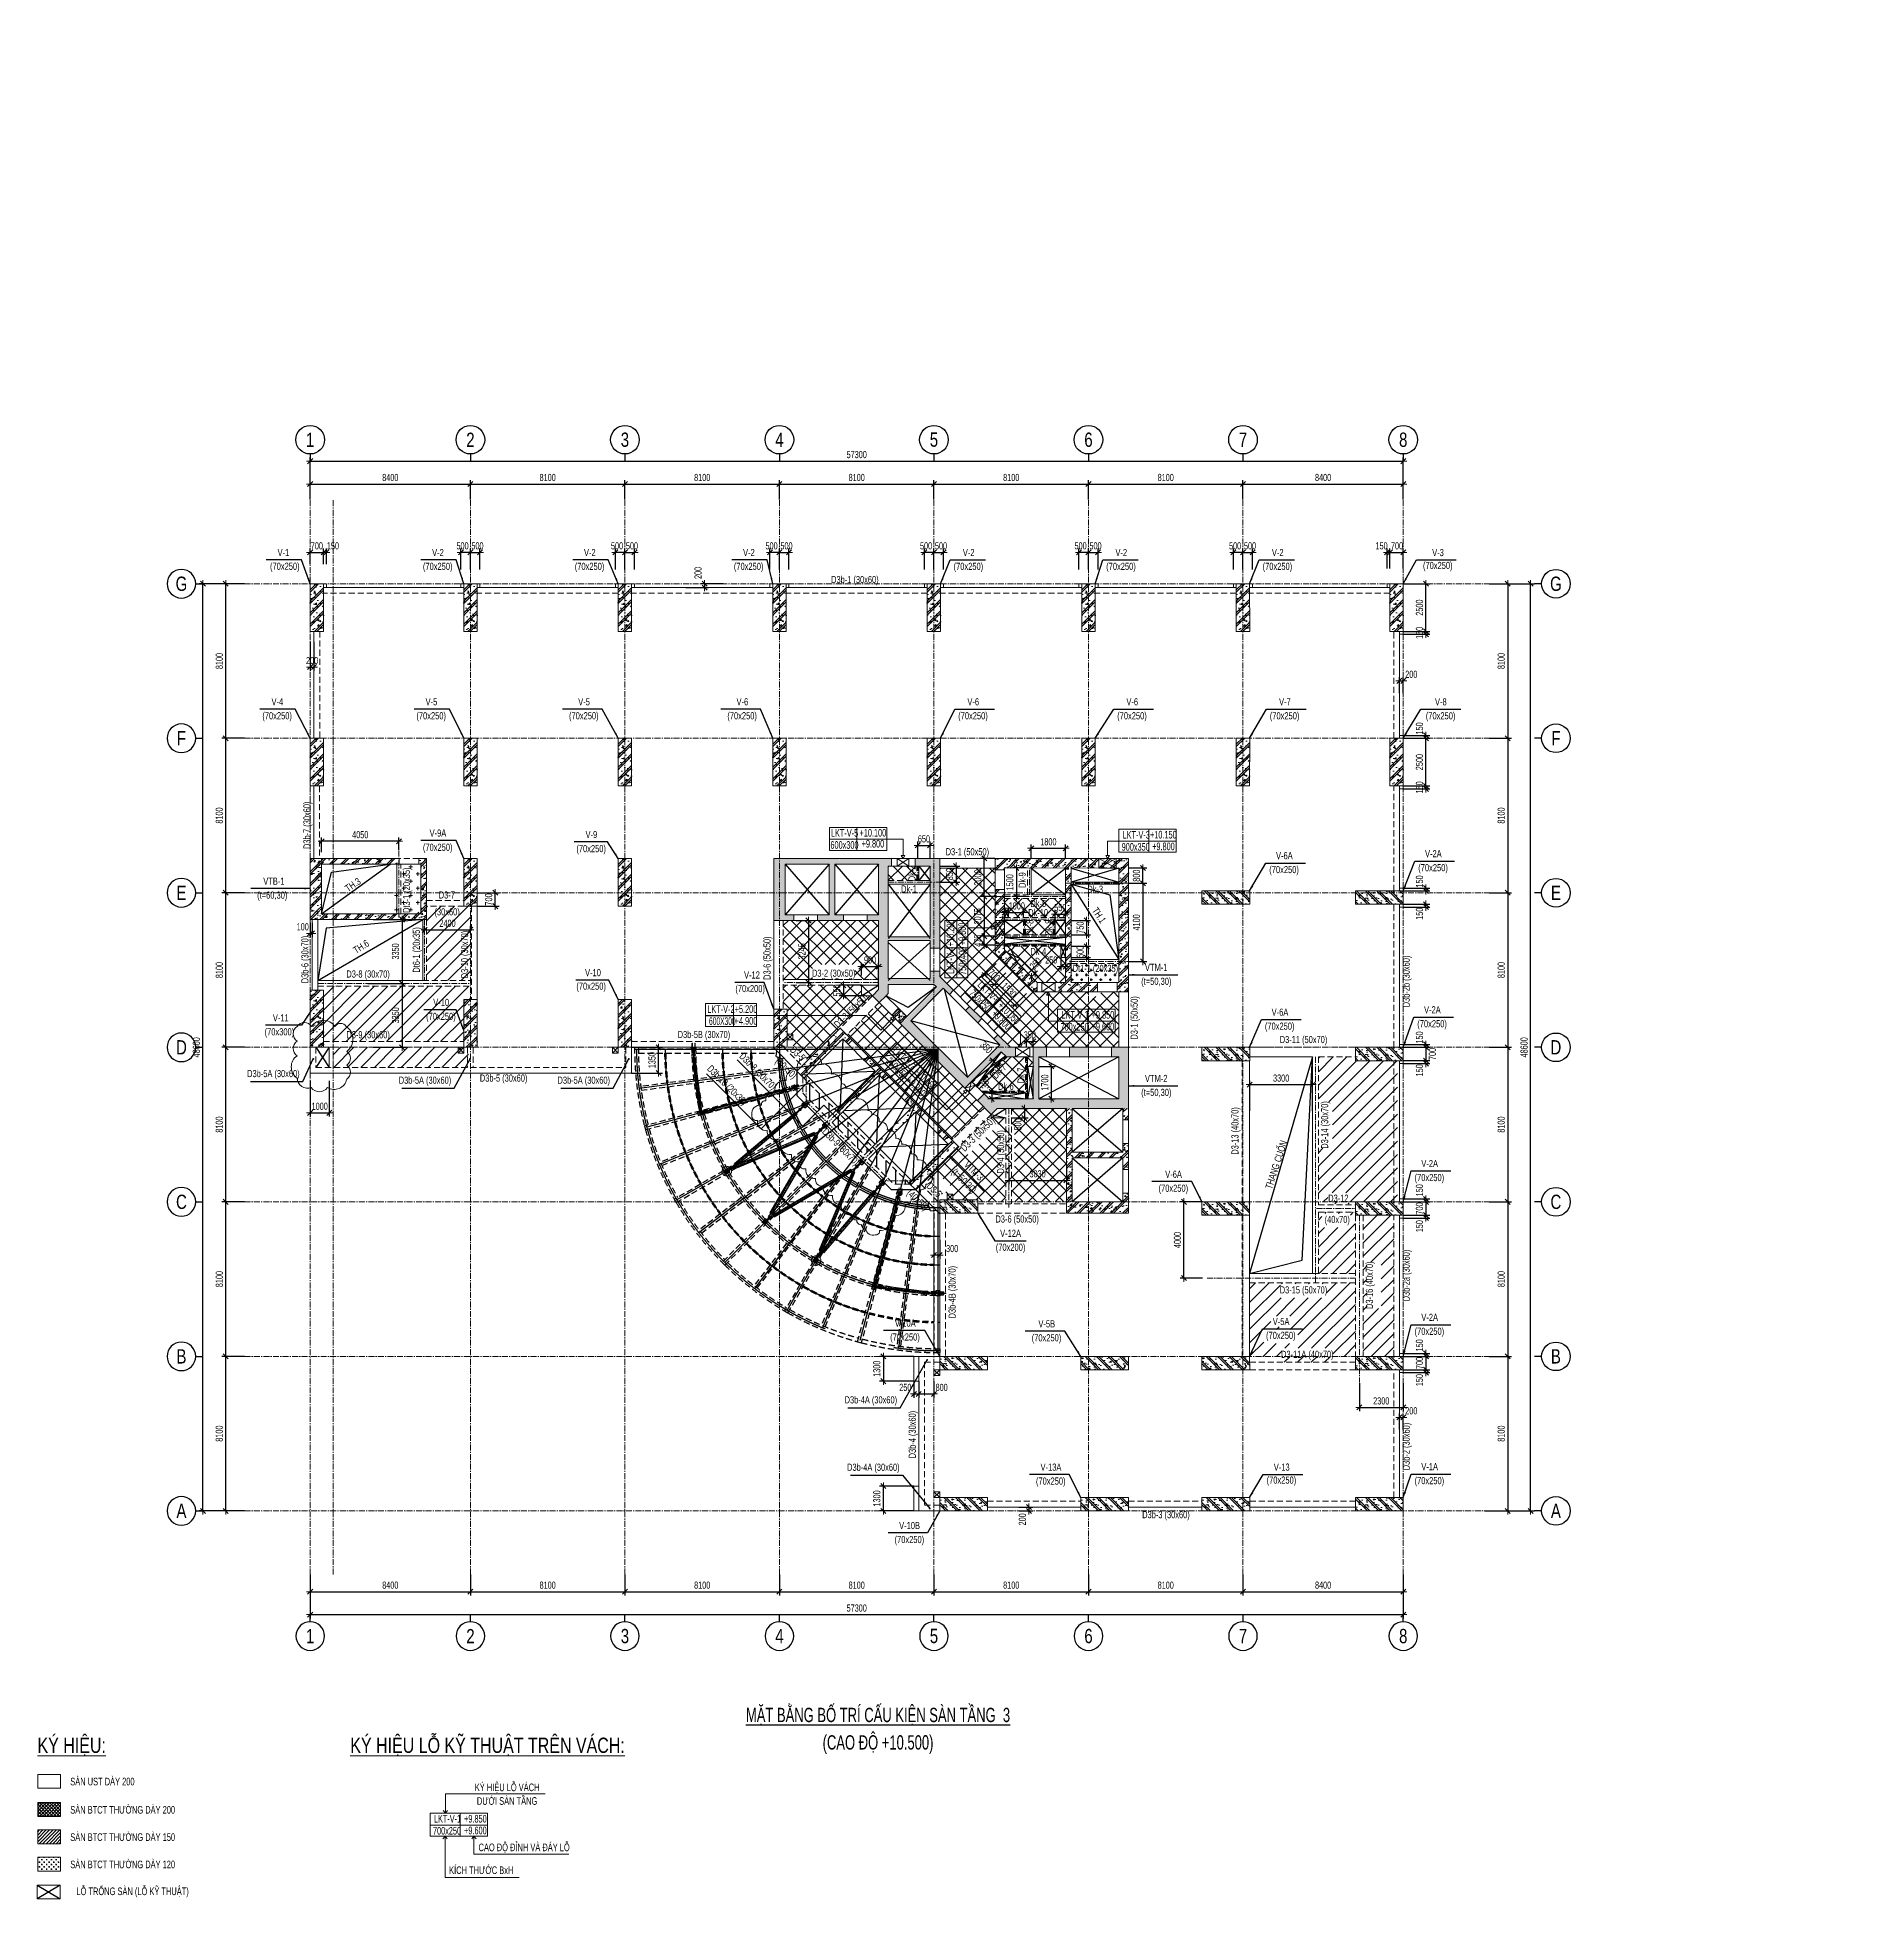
# Model space of a CAD drawing. Header units: millimetres. Extents: x 217991 to 313900, y 2625501 to 2818210.
# Drawn here: x 217991 to 313900, y 2720625 to 2818210 of the extents above; entities that cross this region are included whole.
import ezdxf
from ezdxf.enums import TextEntityAlignment as Align

# ---------------------------------------------------------------- set-up
doc = ezdxf.new("R2010")
doc.units = ezdxf.units.MM
doc.header["$LTSCALE"] = 50
doc.header["$MEASUREMENT"] = 0
for name, pattern in [('CENTER', [2, 1.25, -0.25, 0.25, -0.25]), ('DASHED2', [0.375, 0.25, -0.125]), ('HIDDEN', [9.525, 6.35, -3.175]), ('HIDDEN2', [0.1875, 0.125, -0.0625])]:
    doc.linetypes.add(name, pattern=pattern)
doc.layers.get('Defpoints').update_dxf_attribs({"lineweight": 9})
for name, color, linetype in [("'S_Steel_ Bold", 8, 'Continuous'), ('CDC--TEXT', 6, 'Continuous'), ('cdc-dim in', 8, 'Continuous'), ('CDC-SAN', 3, 'Continuous'), ('CDC.02.DIM', 1, 'Continuous'), ('CHI', 1, 'Continuous'), ('HACH', 251, 'Continuous'), ('HACH-OFF', 251, 'Continuous'), ('Hatch', 8, 'Continuous'), ('KCS_AXIS', 5, 'CENTER'), ('KCS_BORDER', 3, 'Continuous'), ('KCS_CHI', 1, 'Continuous'), ('KCS_DIM', 1, 'Continuous'), ('KCS_HAN', 1, 'Continuous'), ('KCS_TEXT', 2, 'Continuous'), ('KCS_TEXT_TEN COT', 3, 'Continuous'), ('KCS_TEXT_TEN DAM', 2, 'Continuous'), ('KCS_TEXT_TEN_COT', 3, 'Continuous'), ('KCS_THAY', 9, 'Continuous'), ('THEP HINH', 3, 'Continuous')]:
    doc.layers.add(name, color=color, linetype=linetype)
for name, color, linetype, lineweight in [('02.CDC.DIM', 1, 'Continuous', 20), ('CDC - DAI COC', 3, 'Continuous', 0), ('CDC- COT', 4, 'Continuous', 0), ('CDC- DAM', 3, 'Continuous', 5), ('CDC- HATCH', 8, 'Continuous', 0), ('CDC- TRUC', 5, 'CENTER', 15), ('CDC-LKT', 6, 'CENTER', 15), ('Dim', 8, 'Continuous', 15), ('Dim-off', 8, 'Continuous', 15), ('HIDDEN', 9, 'HIDDEN', 9), ('LKT-M&E', 6, 'Continuous', 18), ('Manh', 9, 'Continuous', 9), ('Text', 7, 'Continuous', 15), ('Thay', 9, 'Continuous', 13)]:
    doc.layers.add(name, color=color, linetype=linetype, lineweight=lineweight)
doc.styles.add('ARIAL_3', font='arial_1.ttf', dxfattribs={"width": 0.85})
doc.styles.add('BIGTEXT', font='VHARIAL.TTF', dxfattribs={"width": 0.8, "height": 1000})
doc.styles.add('KCS_SMTEXT', font='arial_1.ttf', dxfattribs={"width": 0.7})
doc.styles.add('VN simplex', font='arial_1.ttf', dxfattribs={"width": 0.7})
doc.styles.add('VNARIALH', font='VHARIAL.TTF', dxfattribs={"width": 0.7})
doc.dimstyles.new('DIM A1 1-150 (Time City)', dxfattribs={"dimtxt": 375, "dimasz": 1.25, "dimexe": 200, "dimexo": 0, "dimgap": 150, "dimtad": 1, "dimdec": 1, "dimzin": 13, "dimdsep": 46, "dimtxsty": 'VN simplex', "dimblk1": 'D', "dimblk2": 'D', "dimsah": 1, "dimcen": 0, "dimdle": 50, "dimclrd": 1, "dimclre": 1, "dimclrt": 2, "dimadec": 0, "dimazin": 0, "dimtfac": 1, "dimtdec": 1, "dimtix": 1, "dimtmove": 2, "dimatfit": 3, "dimldrblk": 'D', "dimfxl": 1, "dimtolj": 1, "dimtzin": 13, "dimarcsym": 0})
doc.dimstyles.new('KCS_DIM100', dxfattribs={"dimscale": 100, "dimtxt": 2.5, "dimasz": 3, "dimexe": 1.2, "dimexo": 0, "dimgap": 1, "dimtad": 1, "dimdec": 0, "dimzin": 0, "dimdsep": 46, "dimtxsty": 'KCS_SMTEXT', "dimblk": 'ARCHTICK', "dimcen": 0, "dimdle": 1, "dimclrd": 1, "dimclre": 1, "dimclrt": 2, "dimadec": 0, "dimazin": 0, "dimtfac": 1, "dimtdec": 0, "dimtix": 1, "dimtmove": 2, "dimatfit": 3, "dimfxl": 1, "dimtolj": 1, "dimtzin": 0, "dimarcsym": 0})
pattern_1 = [(45, (25170.2, 3009093.1), (-353.5534, 353.5534), [])]
pattern_2 = [(45, (104004, -118257), (-353.5534, 353.5534), []), (135, (104004, -118257), (-353.5534, -353.5534), [])]
pattern_3 = [(45, (282184.67, -1787190.15), (-353.55339, 353.55339), []), (135, (282184.67, -1787190.15), (-353.55339, -353.55339), [])]
pattern_4 = [(45, (78833.8, -3051955.67), (-353.55339, 353.55339), []), (135, (78833.8, -3051955.67), (-353.55339, -353.55339), [])]
pattern_5 = [(95, (64437, -554032.7), (551.552, 462.8071), [75, -825]), (40, (64437, -554032.7), (-629.9922, 433.7681), [60, -660]), (145.4514, (64482.9, -553994.15), (-78.4395, 896.5753), [63.7402, -701.1421]), (91.1842, (64295.55, -553891.3), (871.693, 637.6138), [112.5, -1237.5]), (141.6356, (64368.2, -553838.2), (-27.899, 1349.7117), [95.6103, -1051.713]), (36.1842, (64295.5, -553891.3), (-27.9, 1349.7117), [90, -990]), (66, (64401.6, -553855.94), (706.7716, 137.3825), [75, -825]), (11, (64401.6, -553855.94), (-340.7086, 684.8084), [60, -660]), (116.4514, (64460.5, -553844.5), (366.0636, 822.1906), [63.7402, -701.1421]), (82.5, (64436.97, -554032.72), (-226.79319, 243.98982), [0, -652, 0, -670, 0, -662.5]), (52.5, (64436.97, -554032.7), (-92.87294, 464.90945), [0, -382, 0, -637, 0, -252.5]), (12.5, (64279.29, -554190.4), (393.41817, 361.52076), [0, -250, 0, -780, 0, -1035]), (2.5, (64208.58, -554261.1), (341.59, 483.1598), [0, -325, 0, -518, 0, -735]), (90, (64436.97, -554032.7), (-425, -2e-10), []), (90, (64350.35, -553946.1), (-425, -2e-10), [])]
pattern_6 = [(95, (96934.8, -425238.23), (551.552, 462.8071), [75, -825]), (40, (96934.8, -425238.2), (-629.9922, 433.7681), [60, -660]), (145.4514, (96980.8, -425199.7), (-78.4395, 896.5753), [63.7402, -701.1421]), (91.1842, (96793.4, -425096.8), (871.693, 637.6138), [112.5, -1237.5]), (141.6356, (96866, -425043.7), (-27.899, 1349.7117), [95.6103, -1051.713]), (36.1842, (96793.4, -425096.8), (-27.9, 1349.7117), [90, -990]), (66, (96899.47, -425061.46), (706.7716, 137.3825), [75, -825]), (11, (96899.5, -425061.46), (-340.7086, 684.8084), [60, -660]), (116.4514, (96958.4, -425050), (366.0636, 822.1906), [63.7402, -701.1421]), (82.5, (96934.82, -425238.23), (-226.79319, 243.98982), [0, -652, 0, -670, 0, -662.5]), (52.5, (96934.82, -425238.23), (-92.87294, 464.90945), [0, -382, 0, -637, 0, -252.5]), (12.5, (96777.14, -425395.92), (393.41817, 361.52076), [0, -250, 0, -780, 0, -1035]), (2.5, (96706.43, -425466.63), (341.59, 483.1598), [0, -325, 0, -518, 0, -735]), (90, (96934.82, -425238.23), (-425, -2e-10), []), (90, (96848.2, -425151.6), (-425, -2e-10), [])]

msp = doc.modelspace()

# ---------------------------------------------------------------- texts
at = {"layer": 'KCS_TEXT', "color": 2, "style": 'KCS_SMTEXT', "width": 0.75}
for s, rotation, p in [('TH.3', 34.2501763, (234641.62, 2773625.39)), ('TH.6', 32.5878518, (235067.19, 2770374.94)), ('THANG CUỐN', 72.0086838, (283122.08, 2759049.19))]:
    msp.add_text(s, height=375, rotation=rotation, dxfattribs=at).set_placement(p, align=Align.CENTER)
at = {"layer": 'KCS_TEXT', "color": 2, "style": 'VN simplex', "width": 0.7}
for s, p in [('SÀN UST DÀY 200', (219723.87, 2726569.93, 0)), ('KÝ HIỆU LỖ VÁCH ', (240929.87, 2726266.43, 0)), ('SÀN BTCT THƯỜNG DÀY 200', (219723.87, 2725088.45, 0)), (' DƯỚI SÀN TẦNG ', (240929.87, 2725550.93, 0)), ('SÀN BTCT THƯỜNG DÀY 150', (219723.87, 2723656.95, 0)), ('CAO ĐỘ ĐỈNH VÀ ĐÁY LỖ ', (241125.87, 2723119.93, 0)), ('KÍCH THƯỚC BxH ', (239585.87, 2721922.93, 0)), ('LỖ TRỐNG SÀN (LỖ KỸ THUẬT)', (220046.39, 2720817.09))]:
    msp.add_text(s, height=400, dxfattribs=at).set_placement(p)
at = {"layer": 'KCS_TEXT_TEN COT', "color": 6, "style": 'KCS_SMTEXT', "width": 0.65}
for s, p in [('%%UMẶT BẰNG BỐ TRÍ CẤU KIỆN SÀN TẦNG  3', (262067.69, 2729886.09)), ('(CAO ĐỘ +10.500)', (262067.69, 2728447.09))]:
    msp.add_text(s, height=750, dxfattribs=at).set_placement(p, align=Align.CENTER)
at = {"layer": 'KCS_TEXT_TEN DAM', "ltscale": 0.5, "style": 'ARIAL_3', "width": 0.65}
for s, p in [('D3b-1 (30x60)', (260855.69, 2789592.67)), ('D3-1 (50x50)', (266750.73, 2775326.53)), ('D3-7 ', (239519.19, 2773059.59)), (' (30x60)', (239425.19, 2772175.09)), ('D3-8 (30x70)', (235336.19, 2768915.09)), ('D3-2 (30x50)', (259743.69, 2768958.33)), ('D3-9 (30x60)', (235336.19, 2765733.09)), ('D3b-5B (30x70)', (252940.32, 2765743.56)), ('D3-11 (50x70)', (284373.73, 2765480.02)), ('D3b-5A (30x60)', (230372.34, 2763695.35)), ('D3b-5A (30x60)', (238318.67, 2763349.12)), ('D3b-5 (30x60)', (242441.19, 2763461.15)), ('D3b-5A (30x60)', (246641.67, 2763349.12)), ('D3-12', (286198.23, 2757164.96)), ('D3-6 (50x50)', (269361.23, 2756072.53)), (' (40x70)', (286086.73, 2756047.96)), ('D3-15 (50x70)', (284371.12, 2752357.06)), ('D3-11A (40x70)', (284573.73, 2748980.03)), ('D3b-4A (30x60)', (261692.45, 2746592.35)), ('D3b-4A (30x60)', (261823.14, 2743058.82)), ('D3b-3 (30x60)', (277162.6, 2740573.77))]:
    msp.add_text(s, height=375, dxfattribs=at).set_placement(p, align=Align.CENTER)
for s, rotation, p in [('D3b-7 (30x60)', 90, (232316.89, 2776897.52)), ('Dt3-1 (20x35)', 90, (237534.65, 2773493.15)), ('D3b-6 (30x70)', 90, (232210.36, 2769862.44)), ('Dt6-1 (20x35)', 90, (238052.69, 2770366.09)), ('D3-10 (30x70)', 90, (240581.69, 2770121.19)), ('D3-6 (50x50)', 90, (256436.18, 2769932.21)), ('D3b-2b (30x60)', 90, (289942.11, 2768710.52)), ('D3-3 (50x50)', 44.917301, (260781.17, 2767050.22)), ('D3-1 (50x50)', 90, (275682.69, 2766800.59)), ('D3b-8 (30x70)', 314.917301, (255638.97, 2763875.28)), ('D3b-10 (20x30)', 314.917301, (254029.42, 2763145.06)), ('D3-13 (40x70)', 90, (280965.19, 2760875.09)), ('D3-14 (30x70)', 90, (285667.33, 2761188.59)), ('D3b-9 (30x70)', 314.917301, (259986.66, 2759913.37)), ('D3-3 (50x50)', 44.917301, (267418.69, 2760572.59)), ('D3-4 (30x50)', 90, (268681.07, 2759777.59)), ('D3-16 (40x70)', 90, (288012.34, 2752788.09)), ('D3b-2a (30x60)', 90, (289942.11, 2753297.2)), ('D3b-4B (30x70)', 90, (266137.2, 2752422.51)), ('D3b-4 (30x60)', 90, (264049.73, 2744957.01)), ('D3b-2 (30x60)', 90, (289942.11, 2744331.68))]:
    msp.add_text(s, height=375, rotation=rotation, dxfattribs=at).set_placement(p, align=Align.CENTER)
at = {"layer": 'KCS_TEXT_TEN DAM', "color": 2, "ltscale": 0.5, "style": 'ARIAL_3', "width": 0.65}
for s, p in [('(40x50)', (257125.62, 2764029.28)), ('D3-5', (257730.52, 2764795.73)), ('(40x50)', (264020.25, 2757123.77)), ('D3-5', (264886.44, 2757654.26))]:
    msp.add_text(s, height=375, rotation=316.6713563, dxfattribs=at).set_placement(p, align=Align.CENTER)
at = {"layer": 'KCS_TEXT_TEN_COT', "style": 'KCS_SMTEXT', "width": 0.75}
for s, p in [('V-1', (230898.1, 2791008.45)), ('V-2', (238998.1, 2791008.45)), ('V-2', (246958.6, 2791008.45)), ('V-2', (255298.1, 2791008.45)), ('V-2', (266820.01, 2791008.45)), ('V-2', (274820.01, 2791008.45)), ('V-2', (283020.01, 2791008.45)), ('V-3', (291423.13, 2791008.45)), ('(70x250)', (230969.56, 2790290.93)), ('(70x250)', (238985.06, 2790284.93)), ('(70x250)', (246945.56, 2790284.93)), ('(70x250)', (255285.06, 2790284.93)), ('(70x250)', (266804.47, 2790284.93)), ('(70x250)', (274804.47, 2790284.93)), ('(70x250)', (283004.47, 2790284.93)), ('(70x250)', (291410.47, 2790331.93)), ('V-4', (230580.6, 2783184.95)), ('V-5', (238656.6, 2783184.95)), ('V-5', (246656.6, 2783184.95)), ('V-6', (254956.6, 2783184.95)), ('V-6', (267059.13, 2783184.95)), ('V-6', (275394.13, 2783184.21)), ('V-7', (283397.01, 2783184.95)), ('V-8', (291571.63, 2783184.21)), ('(70x250)', (230567.56, 2782453.43)), ('(70x250)', (238643.56, 2782453.43)), ('(70x250)', (246643.56, 2782453.43)), ('(70x250)', (254943.56, 2782453.43)), ('(70x250)', (267046.47, 2782453.43)), ('(70x250)', (275381.47, 2782452.68)), ('(70x250)', (283381.47, 2782453.43)), ('(70x250)', (291558.97, 2782452.68)), ('V-9A', (238998.1, 2776304.95)), ('V-9', (247042.6, 2776227.45)), ('(70x250)', (238985.06, 2775557.43)), ('(70x250)', (247029.56, 2775488.93)), ('V-6A', (283369.01, 2775120.95)), ('V-2A', (291179.01, 2775222.16)), ('(70x250)', (283353.47, 2774389.43)), ('(70x250)', (291163.47, 2774490.64)), ('(t=60,30)', (230311.71, 2773051.3)), ('VTB-1', (230398.47, 2773782.83)), ('VTM-1', (276650.33, 2769263.15)), ('(70x250)', (247028.56, 2768277.93)), ('V-10', (247125.1, 2768988.45)), ('(70x200)', (255363.56, 2768152.15)), ('V-12', (255460.1, 2768862.68)), ('(t=50,30)', (276657.08, 2768531.63)), ('V-10', (239166.6, 2767426.95)), ('V-11', (230759.1, 2766616.95)), ('(70x250)', (239153.56, 2766695.43)), ('(70x250)', (283123.47, 2766183.43)), ('V-6A', (283139.01, 2766914.95)), ('(70x250)', (291112.47, 2766309.08)), ('V-2A', (291128.01, 2767040.6)), ('(70x300)', (230686.56, 2765885.43)), ('VTM-2', (276650.33, 2763440.33)), ('(t=50,30)', (276657.08, 2762708.8)), ('V-6A', (277559.72, 2758417.45)), ('V-2A', (290986.01, 2758977.81)), ('(70x250)', (277549.56, 2757685.93)), ('(70x250)', (290970.47, 2758246.28)), ('(70x200)', (269015.47, 2754590.54)), ('V-12A', (269015.28, 2755322.07)), ('V-10A', (263494.6, 2750616.95)), ('V-5B', (270913.1, 2750577.01)), ('V-5A', (283198.01, 2750702.95)), ('V-2A', (290986.01, 2750917.3)), ('(70x250)', (263481.56, 2749885.43)), ('(70x250)', (270900.06, 2749845.49)), ('(70x250)', (283182.47, 2749971.43)), ('(70x250)', (290970.47, 2750185.77)), ('V-13A', (271132.92, 2743066.07)), ('V-13', (283230.01, 2743066.57)), ('V-1A', (290986.01, 2743089.45)), ('(70x250)', (271122.56, 2742334.55)), ('(70x250)', (283214.47, 2742386.05)), ('(70x250)', (290970.47, 2742357.93)), ('V-10B', (263721.42, 2740002.07)), ('(70x250)', (263711.06, 2739270.55))]:
    msp.add_text(s, height=375, dxfattribs=at).set_placement(p, align=Align.CENTER)
for s, p in [('(t=50,30)', (266451.93, 2758131.25)), ('VTM-3', (266964.43, 2758653.29))]:
    msp.add_text(s, height=375, rotation=315, dxfattribs=at).set_placement(p, align=Align.CENTER)
at = {"layer": 'LKT-M&E', "color": 6, "style": 'KCS_SMTEXT'}
for s, width, p in [('LKT-V-5', 0.6, (259600.19, 2776298.2, 0)), ('+10.100', 0.6, (261099.38, 2776306.36, 0)), ('+10.150', 0.6, (276325.43, 2776206.7, 0)), ('600x300', 0.6, (259572.81, 2775667.56, 0)), ('+9.800', 0.6, (261208.31, 2775732.81, 0)), ('+9.800', 0.6, (276437.76, 2775591.86, 0)), ('LKT-V-2', 0.6, (253117.59, 2767062.5, 0)), ('600X300', 0.5, (253207.74, 2766431.86, 0)), ('+5.200', 0.6, (254554.38, 2767062.5, 0)), ('+4.900', 0.6, (254554.38, 2766447.66, 0)), ('700x250', 0.6, (271636.86, 2766132.75, 0)), ('LKT-V-1', 0.6, (271685.73, 2766763.38, 0)), ('+9.850', 0.6, (273266.42, 2766763.38, 0)), ('+9.600', 0.6, (273266.42, 2766148.54, 0)), ('LKT-V-1', 0.6, (238787.15, 2724621.36, 0)), ('+9.850', 0.6, (240367.84, 2724621.36, 0)), ('700x250', 0.6, (238738.28, 2723990.72, 0)), ('+9.600', 0.6, (240367.84, 2724006.52, 0))]:
    msp.add_text(s, height=400, dxfattribs=dict(at, width=width)).set_placement(p)
for s, rotation, width, p in [('+10.200', 90, 0.6, (266060.93, 2770558.09, 0)), ('+9.800', 90, 0.6, (266675.77, 2770611.48, 0)), ('LKT-V-6', 315, 0.6, (267246.95, 2768503.01, 0)), ('750x250', 315, 0.5, (266809.85, 2768041.93, 0)), ('+10.050', 315, 0.6, (268304.98, 2767407.37, 0)), ('+9.800', 315, 0.6, (267988.73, 2766972.23, 0)), ('250x250', 315, 0.5, (262454.7, 2764493.34, 0)), ('LKT-V-7', 315, 0.6, (262793.27, 2765033.16, 0)), ('+9.800', 315, 0.6, (263490.95, 2763479.43, 0)), ('+10.050', 315, 0.6, (263902.29, 2763937.61, 0))]:
    msp.add_text(s, height=400, rotation=rotation, dxfattribs=dict(at, width=width)).set_placement(p)
at = {"layer": 'Text', "color": 4, "style": 'VNARIALH', "width": 0.75}
for s, p in [('%%Uký hiÖu:', (218005.27, 2728271.55, 0)), ('%%Uký hiÖu Lç Kü THUËT TR£N V¸CH:', (234403.36, 2728271.55, 0))]:
    msp.add_text(s, height=800, dxfattribs=at).set_placement(p)

# ---------------------------------------------------------------- blocks, each defined once
blk = doc.blocks.new('D')
at = {"layer": 'Dim'}
blk.add_line((150, 0), (-150, 0), dxfattribs=at)
at = {"layer": 'Dim', "color": 3}
blk.add_line((106, 106), (-106, -106), dxfattribs=at)
blk = doc.blocks.new('*D137')
at = {"layer": 'Defpoints', "color": 0, "ltscale": 0.5, "transparency": 16777216}
for p in [(265000, 2755160), (265300, 2755160), (265000, 2754368)]:
    blk.add_point(p, dxfattribs=at)
at = {"layer": 'Dim-off', "color": 1, "lineweight": -2, "ltscale": 0.5, "transparency": 16777216}
for p, q in [((265000, 2755160), (265000, 2754168)), ((265300, 2755160), (265300, 2754168)), ((264998, 2754368), (264997, 2754368)), ((265300, 2754368), (265000, 2754368)), ((265301, 2754368), (265302, 2754368))]:
    blk.add_line(p, q, dxfattribs=at)
at = {"layer": 'Dim-off', "color": 1, "lineweight": -2, "ltscale": 0.5, "transparency": 16777216, "xscale": 1.25, "yscale": 1.25, "zscale": 1.25}
blk.add_blockref('D', (265000, 2754368), dxfattribs=at)
at = {"layer": 'Dim-off', "color": 1, "lineweight": -2, "ltscale": 0.5, "transparency": 16777216, "xscale": 1.25, "yscale": 1.25, "zscale": 1.25, "rotation": 180}
blk.add_blockref('D', (265300, 2754368), dxfattribs=at)
at = {"layer": 'Dim-off', "color": 2, "ltscale": 0.5, "transparency": 16777216, "insert": (265954, 2754709), "char_height": 375, "attachment_point": 5, "style": 'VN simplex'}
blk.add_mtext('\\A1;300', dxfattribs=at)
blk = doc.blocks.new('*D138')
at = {"layer": 'Defpoints', "color": 0, "ltscale": 0.5, "transparency": 16777216}
for p in [(232300, 2793983), (240700, 2794787), (240700, 2793983)]:
    blk.add_point(p, dxfattribs=at)
at = {"layer": 'Dim', "color": 1, "lineweight": -2, "ltscale": 0.5, "transparency": 16777216}
for p, q in [((232300, 2793983), (232300, 2794987)), ((240700, 2793983), (240700, 2794987)), ((232301, 2794787), (240698, 2794787))]:
    blk.add_line(p, q, dxfattribs=at)
at = {"layer": 'Dim', "color": 1, "lineweight": -2, "ltscale": 0.5, "transparency": 16777216, "xscale": 1.25, "yscale": 1.25, "zscale": 1.25, "rotation": 180}
blk.add_blockref('D', (232300, 2794787), dxfattribs=at)
at = {"layer": 'Dim', "color": 1, "lineweight": -2, "ltscale": 0.5, "transparency": 16777216, "xscale": 1.25, "yscale": 1.25, "zscale": 1.25}
blk.add_blockref('D', (240700, 2794787), dxfattribs=at)
at = {"layer": 'Dim', "color": 2, "ltscale": 0.5, "transparency": 16777216, "insert": (236500, 2795129), "char_height": 375, "attachment_point": 5, "style": 'VN simplex'}
blk.add_mtext('\\A1;8400', dxfattribs=at)
blk = doc.blocks.new('*D139')
at = {"layer": 'Defpoints', "color": 0, "ltscale": 0.5, "transparency": 16777216}
for p in [(240700, 2793983), (248800, 2794787), (248800, 2793983)]:
    blk.add_point(p, dxfattribs=at)
at = {"layer": 'Dim', "color": 1, "lineweight": -2, "ltscale": 0.5, "transparency": 16777216}
for p, q in [((240700, 2793983), (240700, 2794987)), ((248800, 2793983), (248800, 2794987)), ((240701, 2794787), (248798, 2794787))]:
    blk.add_line(p, q, dxfattribs=at)
at = {"layer": 'Dim', "color": 1, "lineweight": -2, "ltscale": 0.5, "transparency": 16777216, "xscale": 1.25, "yscale": 1.25, "zscale": 1.25, "rotation": 180}
blk.add_blockref('D', (240700, 2794787), dxfattribs=at)
at = {"layer": 'Dim', "color": 1, "lineweight": -2, "ltscale": 0.5, "transparency": 16777216, "xscale": 1.25, "yscale": 1.25, "zscale": 1.25}
blk.add_blockref('D', (248800, 2794787), dxfattribs=at)
at = {"layer": 'Dim', "color": 2, "ltscale": 0.5, "transparency": 16777216, "insert": (244750, 2795129), "char_height": 375, "attachment_point": 5, "style": 'VN simplex'}
blk.add_mtext('\\A1;8100', dxfattribs=at)
blk = doc.blocks.new('*D140')
at = {"layer": 'Defpoints', "color": 0, "ltscale": 0.5, "transparency": 16777216}
for p in [(248800, 2793983), (256900, 2794787), (256900, 2793983)]:
    blk.add_point(p, dxfattribs=at)
at = {"layer": 'Dim', "color": 1, "lineweight": -2, "ltscale": 0.5, "transparency": 16777216}
for p, q in [((248800, 2793983), (248800, 2794987)), ((256900, 2793983), (256900, 2794987)), ((248801, 2794787), (256898, 2794787))]:
    blk.add_line(p, q, dxfattribs=at)
at = {"layer": 'Dim', "color": 1, "lineweight": -2, "ltscale": 0.5, "transparency": 16777216, "xscale": 1.25, "yscale": 1.25, "zscale": 1.25, "rotation": 180}
blk.add_blockref('D', (248800, 2794787), dxfattribs=at)
at = {"layer": 'Dim', "color": 1, "lineweight": -2, "ltscale": 0.5, "transparency": 16777216, "xscale": 1.25, "yscale": 1.25, "zscale": 1.25}
blk.add_blockref('D', (256900, 2794787), dxfattribs=at)
at = {"layer": 'Dim', "color": 2, "ltscale": 0.5, "transparency": 16777216, "insert": (252850, 2795129), "char_height": 375, "attachment_point": 5, "style": 'VN simplex'}
blk.add_mtext('\\A1;8100', dxfattribs=at)
blk = doc.blocks.new('*D141')
at = {"layer": 'Defpoints', "color": 0, "ltscale": 0.5, "transparency": 16777216}
for p in [(256900, 2793983), (265000, 2794787), (265000, 2793983)]:
    blk.add_point(p, dxfattribs=at)
at = {"layer": 'Dim', "color": 1, "lineweight": -2, "ltscale": 0.5, "transparency": 16777216}
for p, q in [((256900, 2793983), (256900, 2794987)), ((265000, 2793983), (265000, 2794987)), ((256901, 2794787), (264998, 2794787))]:
    blk.add_line(p, q, dxfattribs=at)
at = {"layer": 'Dim', "color": 1, "lineweight": -2, "ltscale": 0.5, "transparency": 16777216, "xscale": 1.25, "yscale": 1.25, "zscale": 1.25, "rotation": 180}
blk.add_blockref('D', (256900, 2794787), dxfattribs=at)
at = {"layer": 'Dim', "color": 1, "lineweight": -2, "ltscale": 0.5, "transparency": 16777216, "xscale": 1.25, "yscale": 1.25, "zscale": 1.25}
blk.add_blockref('D', (265000, 2794787), dxfattribs=at)
at = {"layer": 'Dim', "color": 2, "ltscale": 0.5, "transparency": 16777216, "insert": (260950, 2795129), "char_height": 375, "attachment_point": 5, "style": 'VN simplex'}
blk.add_mtext('\\A1;8100', dxfattribs=at)
blk = doc.blocks.new('*D142')
at = {"layer": 'Defpoints', "color": 0, "ltscale": 0.5, "transparency": 16777216}
for p in [(265000, 2793983), (273100, 2794787), (273100, 2793983)]:
    blk.add_point(p, dxfattribs=at)
at = {"layer": 'Dim', "color": 1, "lineweight": -2, "ltscale": 0.5, "transparency": 16777216}
for p, q in [((265000, 2793983), (265000, 2794987)), ((273100, 2793983), (273100, 2794987)), ((265001, 2794787), (273098, 2794787))]:
    blk.add_line(p, q, dxfattribs=at)
at = {"layer": 'Dim', "color": 1, "lineweight": -2, "ltscale": 0.5, "transparency": 16777216, "xscale": 1.25, "yscale": 1.25, "zscale": 1.25, "rotation": 180}
blk.add_blockref('D', (265000, 2794787), dxfattribs=at)
at = {"layer": 'Dim', "color": 1, "lineweight": -2, "ltscale": 0.5, "transparency": 16777216, "xscale": 1.25, "yscale": 1.25, "zscale": 1.25}
blk.add_blockref('D', (273100, 2794787), dxfattribs=at)
at = {"layer": 'Dim', "color": 2, "ltscale": 0.5, "transparency": 16777216, "insert": (269050, 2795129), "char_height": 375, "attachment_point": 5, "style": 'VN simplex'}
blk.add_mtext('\\A1;8100', dxfattribs=at)
blk = doc.blocks.new('*D143')
at = {"layer": 'Defpoints', "color": 0, "ltscale": 0.5, "transparency": 16777216}
for p in [(273100, 2793983), (281200, 2794787), (281200, 2793983)]:
    blk.add_point(p, dxfattribs=at)
at = {"layer": 'Dim', "color": 1, "lineweight": -2, "ltscale": 0.5, "transparency": 16777216}
for p, q in [((273100, 2793983), (273100, 2794987)), ((281200, 2793983), (281200, 2794987)), ((273101, 2794787), (281198, 2794787))]:
    blk.add_line(p, q, dxfattribs=at)
at = {"layer": 'Dim', "color": 1, "lineweight": -2, "ltscale": 0.5, "transparency": 16777216, "xscale": 1.25, "yscale": 1.25, "zscale": 1.25, "rotation": 180}
blk.add_blockref('D', (273100, 2794787), dxfattribs=at)
at = {"layer": 'Dim', "color": 1, "lineweight": -2, "ltscale": 0.5, "transparency": 16777216, "xscale": 1.25, "yscale": 1.25, "zscale": 1.25}
blk.add_blockref('D', (281200, 2794787), dxfattribs=at)
at = {"layer": 'Dim', "color": 2, "ltscale": 0.5, "transparency": 16777216, "insert": (277150, 2795129), "char_height": 375, "attachment_point": 5, "style": 'VN simplex'}
blk.add_mtext('\\A1;8100', dxfattribs=at)
blk = doc.blocks.new('*D144')
at = {"layer": 'Defpoints', "color": 0, "ltscale": 0.5, "transparency": 16777216}
for p in [(281200, 2793983), (289600, 2794787), (289600, 2793983)]:
    blk.add_point(p, dxfattribs=at)
at = {"layer": 'Dim', "color": 1, "lineweight": -2, "ltscale": 0.5, "transparency": 16777216}
for p, q in [((281200, 2793983), (281200, 2794987)), ((289600, 2793983), (289600, 2794987)), ((281201, 2794787), (289598, 2794787))]:
    blk.add_line(p, q, dxfattribs=at)
at = {"layer": 'Dim', "color": 1, "lineweight": -2, "ltscale": 0.5, "transparency": 16777216, "xscale": 1.25, "yscale": 1.25, "zscale": 1.25, "rotation": 180}
blk.add_blockref('D', (281200, 2794787), dxfattribs=at)
at = {"layer": 'Dim', "color": 1, "lineweight": -2, "ltscale": 0.5, "transparency": 16777216, "xscale": 1.25, "yscale": 1.25, "zscale": 1.25}
blk.add_blockref('D', (289600, 2794787), dxfattribs=at)
at = {"layer": 'Dim', "color": 2, "ltscale": 0.5, "transparency": 16777216, "insert": (285400, 2795129), "char_height": 375, "attachment_point": 5, "style": 'VN simplex'}
blk.add_mtext('\\A1;8400', dxfattribs=at)
blk = doc.blocks.new('*D145')
at = {"layer": 'Defpoints', "color": 0, "ltscale": 0.5, "transparency": 16777216}
for p in [(294103, 2789560), (294103, 2781460), (295078, 2781460)]:
    blk.add_point(p, dxfattribs=at)
at = {"layer": 'Dim', "color": 1, "lineweight": -2, "ltscale": 0.5, "transparency": 16777216}
for p, q in [((294103, 2789560), (295278, 2789560)), ((295078, 2789558), (295078, 2781461)), ((294103, 2781460), (295278, 2781460))]:
    blk.add_line(p, q, dxfattribs=at)
at = {"layer": 'Dim', "color": 1, "lineweight": -2, "ltscale": 0.5, "transparency": 16777216, "xscale": 1.25, "yscale": 1.25, "zscale": 1.25}
for p, rotation in [((295078, 2789560), 90), ((295078, 2781460), 270)]:
    blk.add_blockref('D', p, dxfattribs=dict(at, rotation=rotation))
at = {"layer": 'Dim', "color": 2, "ltscale": 0.5, "transparency": 16777216, "insert": (294736, 2785510), "char_height": 375, "attachment_point": 5, "rotation": 90, "style": 'VN simplex'}
blk.add_mtext('\\A1;8100', dxfattribs=at)
blk = doc.blocks.new('*D146')
at = {"layer": 'Defpoints', "color": 0, "ltscale": 0.5, "transparency": 16777216}
for p in [(294103, 2781460), (294103, 2773360), (295078, 2773360)]:
    blk.add_point(p, dxfattribs=at)
at = {"layer": 'Dim', "color": 1, "lineweight": -2, "ltscale": 0.5, "transparency": 16777216}
for p, q in [((294103, 2781460), (295278, 2781460)), ((295078, 2781458), (295078, 2773361)), ((294103, 2773360), (295278, 2773360))]:
    blk.add_line(p, q, dxfattribs=at)
at = {"layer": 'Dim', "color": 1, "lineweight": -2, "ltscale": 0.5, "transparency": 16777216, "xscale": 1.25, "yscale": 1.25, "zscale": 1.25}
for p, rotation in [((295078, 2781460), 90), ((295078, 2773360), 270)]:
    blk.add_blockref('D', p, dxfattribs=dict(at, rotation=rotation))
at = {"layer": 'Dim', "color": 2, "ltscale": 0.5, "transparency": 16777216, "insert": (294736, 2777410), "char_height": 375, "attachment_point": 5, "rotation": 90, "style": 'VN simplex'}
blk.add_mtext('\\A1;8100', dxfattribs=at)
blk = doc.blocks.new('*D147')
at = {"layer": 'Defpoints', "color": 0, "ltscale": 0.5, "transparency": 16777216}
for p in [(294103, 2773360), (294103, 2765260), (295078, 2765260)]:
    blk.add_point(p, dxfattribs=at)
at = {"layer": 'Dim', "color": 1, "lineweight": -2, "ltscale": 0.5, "transparency": 16777216}
for p, q in [((294103, 2773360), (295278, 2773360)), ((295078, 2773358), (295078, 2765261)), ((294103, 2765260), (295278, 2765260))]:
    blk.add_line(p, q, dxfattribs=at)
at = {"layer": 'Dim', "color": 1, "lineweight": -2, "ltscale": 0.5, "transparency": 16777216, "xscale": 1.25, "yscale": 1.25, "zscale": 1.25}
for p, rotation in [((295078, 2773360), 90), ((295078, 2765260), 270)]:
    blk.add_blockref('D', p, dxfattribs=dict(at, rotation=rotation))
at = {"layer": 'Dim', "color": 2, "ltscale": 0.5, "transparency": 16777216, "insert": (294736, 2769310), "char_height": 375, "attachment_point": 5, "rotation": 90, "style": 'VN simplex'}
blk.add_mtext('\\A1;8100', dxfattribs=at)
blk = doc.blocks.new('*D148')
at = {"layer": 'Defpoints', "color": 0, "ltscale": 0.5, "transparency": 16777216}
for p in [(294103, 2765260), (294103, 2757160), (295078, 2757160)]:
    blk.add_point(p, dxfattribs=at)
at = {"layer": 'Dim', "color": 1, "lineweight": -2, "ltscale": 0.5, "transparency": 16777216}
for p, q in [((294103, 2765260), (295278, 2765260)), ((295078, 2765258), (295078, 2757161)), ((294103, 2757160), (295278, 2757160))]:
    blk.add_line(p, q, dxfattribs=at)
at = {"layer": 'Dim', "color": 1, "lineweight": -2, "ltscale": 0.5, "transparency": 16777216, "xscale": 1.25, "yscale": 1.25, "zscale": 1.25}
for p, rotation in [((295078, 2765260), 90), ((295078, 2757160), 270)]:
    blk.add_blockref('D', p, dxfattribs=dict(at, rotation=rotation))
at = {"layer": 'Dim', "color": 2, "ltscale": 0.5, "transparency": 16777216, "insert": (294736, 2761210), "char_height": 375, "attachment_point": 5, "rotation": 90, "style": 'VN simplex'}
blk.add_mtext('\\A1;8100', dxfattribs=at)
blk = doc.blocks.new('*D149')
at = {"layer": 'Defpoints', "color": 0, "ltscale": 0.5, "transparency": 16777216}
for p in [(294103, 2757160), (294103, 2749060), (295078, 2749060)]:
    blk.add_point(p, dxfattribs=at)
at = {"layer": 'Dim', "color": 1, "lineweight": -2, "ltscale": 0.5, "transparency": 16777216}
for p, q in [((294103, 2757160), (295278, 2757160)), ((295078, 2757158), (295078, 2749061)), ((294103, 2749060), (295278, 2749060))]:
    blk.add_line(p, q, dxfattribs=at)
at = {"layer": 'Dim', "color": 1, "lineweight": -2, "ltscale": 0.5, "transparency": 16777216, "xscale": 1.25, "yscale": 1.25, "zscale": 1.25}
for p, rotation in [((295078, 2757160), 90), ((295078, 2749060), 270)]:
    blk.add_blockref('D', p, dxfattribs=dict(at, rotation=rotation))
at = {"layer": 'Dim', "color": 2, "ltscale": 0.5, "transparency": 16777216, "insert": (294736, 2753110), "char_height": 375, "attachment_point": 5, "rotation": 90, "style": 'VN simplex'}
blk.add_mtext('\\A1;8100', dxfattribs=at)
blk = doc.blocks.new('*D150')
at = {"layer": 'Defpoints', "color": 0, "ltscale": 0.5, "transparency": 16777216}
for p in [(294103, 2749060), (293882, 2740960), (295078, 2740960)]:
    blk.add_point(p, dxfattribs=at)
at = {"layer": 'Dim', "color": 1, "lineweight": -2, "ltscale": 0.5, "transparency": 16777216}
for p, q in [((294103, 2749060), (295278, 2749060)), ((295078, 2749058), (295078, 2740961)), ((293882, 2740960), (295278, 2740960))]:
    blk.add_line(p, q, dxfattribs=at)
at = {"layer": 'Dim', "color": 1, "lineweight": -2, "ltscale": 0.5, "transparency": 16777216, "xscale": 1.25, "yscale": 1.25, "zscale": 1.25}
for p, rotation in [((295078, 2749060), 90), ((295078, 2740960), 270)]:
    blk.add_blockref('D', p, dxfattribs=dict(at, rotation=rotation))
at = {"layer": 'Dim', "color": 2, "ltscale": 0.5, "transparency": 16777216, "insert": (294736, 2745010), "char_height": 375, "attachment_point": 5, "rotation": 90, "style": 'VN simplex'}
blk.add_mtext('\\A1;8100', dxfattribs=at)
blk = doc.blocks.new('*D151')
at = {"layer": 'Defpoints', "color": 0, "ltscale": 0.5, "transparency": 16777216}
for p in [(232300, 2737623), (240700, 2737623), (240700, 2736723)]:
    blk.add_point(p, dxfattribs=at)
at = {"layer": 'Dim', "color": 1, "lineweight": -2, "ltscale": 0.5, "transparency": 16777216}
for p, q in [((232300, 2737623), (232300, 2736523)), ((240700, 2737623), (240700, 2736523)), ((232301, 2736723), (240698, 2736723))]:
    blk.add_line(p, q, dxfattribs=at)
at = {"layer": 'Dim', "color": 1, "lineweight": -2, "ltscale": 0.5, "transparency": 16777216, "xscale": 1.25, "yscale": 1.25, "zscale": 1.25, "rotation": 180}
blk.add_blockref('D', (232300, 2736723), dxfattribs=at)
at = {"layer": 'Dim', "color": 1, "lineweight": -2, "ltscale": 0.5, "transparency": 16777216, "xscale": 1.25, "yscale": 1.25, "zscale": 1.25}
blk.add_blockref('D', (240700, 2736723), dxfattribs=at)
at = {"layer": 'Dim', "color": 2, "ltscale": 0.5, "transparency": 16777216, "insert": (236500, 2737064), "char_height": 375, "attachment_point": 5, "style": 'VN simplex'}
blk.add_mtext('\\A1;8400', dxfattribs=at)
blk = doc.blocks.new('*D152')
at = {"layer": 'Defpoints', "color": 0, "ltscale": 0.5, "transparency": 16777216}
for p in [(240700, 2737623), (248800, 2737623), (248800, 2736723)]:
    blk.add_point(p, dxfattribs=at)
at = {"layer": 'Dim', "color": 1, "lineweight": -2, "ltscale": 0.5, "transparency": 16777216}
for p, q in [((240700, 2737623), (240700, 2736523)), ((248800, 2737623), (248800, 2736523)), ((240701, 2736723), (248798, 2736723))]:
    blk.add_line(p, q, dxfattribs=at)
at = {"layer": 'Dim', "color": 1, "lineweight": -2, "ltscale": 0.5, "transparency": 16777216, "xscale": 1.25, "yscale": 1.25, "zscale": 1.25, "rotation": 180}
blk.add_blockref('D', (240700, 2736723), dxfattribs=at)
at = {"layer": 'Dim', "color": 1, "lineweight": -2, "ltscale": 0.5, "transparency": 16777216, "xscale": 1.25, "yscale": 1.25, "zscale": 1.25}
blk.add_blockref('D', (248800, 2736723), dxfattribs=at)
at = {"layer": 'Dim', "color": 2, "ltscale": 0.5, "transparency": 16777216, "insert": (244750, 2737064), "char_height": 375, "attachment_point": 5, "style": 'VN simplex'}
blk.add_mtext('\\A1;8100', dxfattribs=at)
blk = doc.blocks.new('*D153')
at = {"layer": 'Defpoints', "color": 0, "ltscale": 0.5, "transparency": 16777216}
for p in [(248800, 2737623), (256900, 2737623), (256900, 2736723)]:
    blk.add_point(p, dxfattribs=at)
at = {"layer": 'Dim', "color": 1, "lineweight": -2, "ltscale": 0.5, "transparency": 16777216}
for p, q in [((248800, 2737623), (248800, 2736523)), ((256900, 2737623), (256900, 2736523)), ((248801, 2736723), (256898, 2736723))]:
    blk.add_line(p, q, dxfattribs=at)
at = {"layer": 'Dim', "color": 1, "lineweight": -2, "ltscale": 0.5, "transparency": 16777216, "xscale": 1.25, "yscale": 1.25, "zscale": 1.25, "rotation": 180}
blk.add_blockref('D', (248800, 2736723), dxfattribs=at)
at = {"layer": 'Dim', "color": 1, "lineweight": -2, "ltscale": 0.5, "transparency": 16777216, "xscale": 1.25, "yscale": 1.25, "zscale": 1.25}
blk.add_blockref('D', (256900, 2736723), dxfattribs=at)
at = {"layer": 'Dim', "color": 2, "ltscale": 0.5, "transparency": 16777216, "insert": (252850, 2737064), "char_height": 375, "attachment_point": 5, "style": 'VN simplex'}
blk.add_mtext('\\A1;8100', dxfattribs=at)
blk = doc.blocks.new('*D154')
at = {"layer": 'Defpoints', "color": 0, "ltscale": 0.5, "transparency": 16777216}
for p in [(256900, 2737623), (265000, 2737623), (265000, 2736723)]:
    blk.add_point(p, dxfattribs=at)
at = {"layer": 'Dim', "color": 1, "lineweight": -2, "ltscale": 0.5, "transparency": 16777216}
for p, q in [((256900, 2737623), (256900, 2736523)), ((265000, 2737623), (265000, 2736523)), ((256901, 2736723), (264998, 2736723))]:
    blk.add_line(p, q, dxfattribs=at)
at = {"layer": 'Dim', "color": 1, "lineweight": -2, "ltscale": 0.5, "transparency": 16777216, "xscale": 1.25, "yscale": 1.25, "zscale": 1.25, "rotation": 180}
blk.add_blockref('D', (256900, 2736723), dxfattribs=at)
at = {"layer": 'Dim', "color": 1, "lineweight": -2, "ltscale": 0.5, "transparency": 16777216, "xscale": 1.25, "yscale": 1.25, "zscale": 1.25}
blk.add_blockref('D', (265000, 2736723), dxfattribs=at)
at = {"layer": 'Dim', "color": 2, "ltscale": 0.5, "transparency": 16777216, "insert": (260950, 2737064), "char_height": 375, "attachment_point": 5, "style": 'VN simplex'}
blk.add_mtext('\\A1;8100', dxfattribs=at)
blk = doc.blocks.new('*D155')
at = {"layer": 'Defpoints', "color": 0, "ltscale": 0.5, "transparency": 16777216}
for p in [(265000, 2737623), (273100, 2737623), (273100, 2736723)]:
    blk.add_point(p, dxfattribs=at)
at = {"layer": 'Dim', "color": 1, "lineweight": -2, "ltscale": 0.5, "transparency": 16777216}
for p, q in [((265000, 2737623), (265000, 2736523)), ((273100, 2737623), (273100, 2736523)), ((265001, 2736723), (273098, 2736723))]:
    blk.add_line(p, q, dxfattribs=at)
at = {"layer": 'Dim', "color": 1, "lineweight": -2, "ltscale": 0.5, "transparency": 16777216, "xscale": 1.25, "yscale": 1.25, "zscale": 1.25, "rotation": 180}
blk.add_blockref('D', (265000, 2736723), dxfattribs=at)
at = {"layer": 'Dim', "color": 1, "lineweight": -2, "ltscale": 0.5, "transparency": 16777216, "xscale": 1.25, "yscale": 1.25, "zscale": 1.25}
blk.add_blockref('D', (273100, 2736723), dxfattribs=at)
at = {"layer": 'Dim', "color": 2, "ltscale": 0.5, "transparency": 16777216, "insert": (269050, 2737064), "char_height": 375, "attachment_point": 5, "style": 'VN simplex'}
blk.add_mtext('\\A1;8100', dxfattribs=at)
blk = doc.blocks.new('*D156')
at = {"layer": 'Defpoints', "color": 0, "ltscale": 0.5, "transparency": 16777216}
for p in [(273100, 2737623), (281200, 2737623), (281200, 2736723)]:
    blk.add_point(p, dxfattribs=at)
at = {"layer": 'Dim', "color": 1, "lineweight": -2, "ltscale": 0.5, "transparency": 16777216}
for p, q in [((273100, 2737623), (273100, 2736523)), ((281200, 2737623), (281200, 2736523)), ((273101, 2736723), (281198, 2736723))]:
    blk.add_line(p, q, dxfattribs=at)
at = {"layer": 'Dim', "color": 1, "lineweight": -2, "ltscale": 0.5, "transparency": 16777216, "xscale": 1.25, "yscale": 1.25, "zscale": 1.25, "rotation": 180}
blk.add_blockref('D', (273100, 2736723), dxfattribs=at)
at = {"layer": 'Dim', "color": 1, "lineweight": -2, "ltscale": 0.5, "transparency": 16777216, "xscale": 1.25, "yscale": 1.25, "zscale": 1.25}
blk.add_blockref('D', (281200, 2736723), dxfattribs=at)
at = {"layer": 'Dim', "color": 2, "ltscale": 0.5, "transparency": 16777216, "insert": (277150, 2737064), "char_height": 375, "attachment_point": 5, "style": 'VN simplex'}
blk.add_mtext('\\A1;8100', dxfattribs=at)
blk = doc.blocks.new('*D157')
at = {"layer": 'Defpoints', "color": 0, "ltscale": 0.5, "transparency": 16777216}
for p in [(281200, 2737623), (289600, 2737623), (289600, 2736723)]:
    blk.add_point(p, dxfattribs=at)
at = {"layer": 'Dim', "color": 1, "lineweight": -2, "ltscale": 0.5, "transparency": 16777216}
for p, q in [((281200, 2737623), (281200, 2736523)), ((289600, 2737623), (289600, 2736523)), ((281201, 2736723), (289598, 2736723))]:
    blk.add_line(p, q, dxfattribs=at)
at = {"layer": 'Dim', "color": 1, "lineweight": -2, "ltscale": 0.5, "transparency": 16777216, "xscale": 1.25, "yscale": 1.25, "zscale": 1.25, "rotation": 180}
blk.add_blockref('D', (281200, 2736723), dxfattribs=at)
at = {"layer": 'Dim', "color": 1, "lineweight": -2, "ltscale": 0.5, "transparency": 16777216, "xscale": 1.25, "yscale": 1.25, "zscale": 1.25}
blk.add_blockref('D', (289600, 2736723), dxfattribs=at)
at = {"layer": 'Dim', "color": 2, "ltscale": 0.5, "transparency": 16777216, "insert": (285400, 2737064), "char_height": 375, "attachment_point": 5, "style": 'VN simplex'}
blk.add_mtext('\\A1;8400', dxfattribs=at)
blk = doc.blocks.new('*D158')
at = {"layer": 'Defpoints', "color": 0, "ltscale": 0.5, "transparency": 16777216}
for p in [(227876, 2749060), (228851, 2749060), (228851, 2740960)]:
    blk.add_point(p, dxfattribs=at)
at = {"layer": 'Dim', "color": 1, "lineweight": -2, "ltscale": 0.5, "transparency": 16777216}
for p, q in [((228851, 2749060), (227676, 2749060)), ((227876, 2740961), (227876, 2749058)), ((228851, 2740960), (227676, 2740960))]:
    blk.add_line(p, q, dxfattribs=at)
at = {"layer": 'Dim', "color": 1, "lineweight": -2, "ltscale": 0.5, "transparency": 16777216, "xscale": 1.25, "yscale": 1.25, "zscale": 1.25}
for p, rotation in [((227876, 2749060), 90), ((227876, 2740960), 270)]:
    blk.add_blockref('D', p, dxfattribs=dict(at, rotation=rotation))
at = {"layer": 'Dim', "color": 2, "ltscale": 0.5, "transparency": 16777216, "insert": (227535, 2745010), "char_height": 375, "attachment_point": 5, "rotation": 90, "style": 'VN simplex'}
blk.add_mtext('\\A1;8100', dxfattribs=at)
blk = doc.blocks.new('*D159')
at = {"layer": 'Defpoints', "color": 0, "ltscale": 0.5, "transparency": 16777216}
for p in [(227876, 2757160), (228851, 2757160), (228851, 2749060)]:
    blk.add_point(p, dxfattribs=at)
at = {"layer": 'Dim', "color": 1, "lineweight": -2, "ltscale": 0.5, "transparency": 16777216}
for p, q in [((228851, 2757160), (227676, 2757160)), ((227876, 2749061), (227876, 2757158)), ((228851, 2749060), (227676, 2749060))]:
    blk.add_line(p, q, dxfattribs=at)
at = {"layer": 'Dim', "color": 1, "lineweight": -2, "ltscale": 0.5, "transparency": 16777216, "xscale": 1.25, "yscale": 1.25, "zscale": 1.25}
for p, rotation in [((227876, 2757160), 90), ((227876, 2749060), 270)]:
    blk.add_blockref('D', p, dxfattribs=dict(at, rotation=rotation))
at = {"layer": 'Dim', "color": 2, "ltscale": 0.5, "transparency": 16777216, "insert": (227535, 2753110), "char_height": 375, "attachment_point": 5, "rotation": 90, "style": 'VN simplex'}
blk.add_mtext('\\A1;8100', dxfattribs=at)
blk = doc.blocks.new('*D160')
at = {"layer": 'Defpoints', "color": 0, "ltscale": 0.5, "transparency": 16777216}
for p in [(227876, 2765260), (228851, 2765260), (228851, 2757160)]:
    blk.add_point(p, dxfattribs=at)
at = {"layer": 'Dim', "color": 1, "lineweight": -2, "ltscale": 0.5, "transparency": 16777216}
for p, q in [((228851, 2765260), (227676, 2765260)), ((227876, 2757161), (227876, 2765258)), ((228851, 2757160), (227676, 2757160))]:
    blk.add_line(p, q, dxfattribs=at)
at = {"layer": 'Dim', "color": 1, "lineweight": -2, "ltscale": 0.5, "transparency": 16777216, "xscale": 1.25, "yscale": 1.25, "zscale": 1.25}
for p, rotation in [((227876, 2765260), 90), ((227876, 2757160), 270)]:
    blk.add_blockref('D', p, dxfattribs=dict(at, rotation=rotation))
at = {"layer": 'Dim', "color": 2, "ltscale": 0.5, "transparency": 16777216, "insert": (227535, 2761210), "char_height": 375, "attachment_point": 5, "rotation": 90, "style": 'VN simplex'}
blk.add_mtext('\\A1;8100', dxfattribs=at)
blk = doc.blocks.new('*D161')
at = {"layer": 'Defpoints', "color": 0, "ltscale": 0.5, "transparency": 16777216}
for p in [(227876, 2773360), (228851, 2773360), (228851, 2765260)]:
    blk.add_point(p, dxfattribs=at)
at = {"layer": 'Dim', "color": 1, "lineweight": -2, "ltscale": 0.5, "transparency": 16777216}
for p, q in [((228851, 2773360), (227676, 2773360)), ((227876, 2765261), (227876, 2773358)), ((228851, 2765260), (227676, 2765260))]:
    blk.add_line(p, q, dxfattribs=at)
at = {"layer": 'Dim', "color": 1, "lineweight": -2, "ltscale": 0.5, "transparency": 16777216, "xscale": 1.25, "yscale": 1.25, "zscale": 1.25}
for p, rotation in [((227876, 2773360), 90), ((227876, 2765260), 270)]:
    blk.add_blockref('D', p, dxfattribs=dict(at, rotation=rotation))
at = {"layer": 'Dim', "color": 2, "ltscale": 0.5, "transparency": 16777216, "insert": (227535, 2769310), "char_height": 375, "attachment_point": 5, "rotation": 90, "style": 'VN simplex'}
blk.add_mtext('\\A1;8100', dxfattribs=at)
blk = doc.blocks.new('*D162')
at = {"layer": 'Defpoints', "color": 0, "ltscale": 0.5, "transparency": 16777216}
for p in [(227876, 2781460), (228851, 2781460), (228851, 2773360)]:
    blk.add_point(p, dxfattribs=at)
at = {"layer": 'Dim', "color": 1, "lineweight": -2, "ltscale": 0.5, "transparency": 16777216}
for p, q in [((228851, 2781460), (227676, 2781460)), ((227876, 2773361), (227876, 2781458)), ((228851, 2773360), (227676, 2773360))]:
    blk.add_line(p, q, dxfattribs=at)
at = {"layer": 'Dim', "color": 1, "lineweight": -2, "ltscale": 0.5, "transparency": 16777216, "xscale": 1.25, "yscale": 1.25, "zscale": 1.25}
for p, rotation in [((227876, 2781460), 90), ((227876, 2773360), 270)]:
    blk.add_blockref('D', p, dxfattribs=dict(at, rotation=rotation))
at = {"layer": 'Dim', "color": 2, "ltscale": 0.5, "transparency": 16777216, "insert": (227535, 2777410), "char_height": 375, "attachment_point": 5, "rotation": 90, "style": 'VN simplex'}
blk.add_mtext('\\A1;8100', dxfattribs=at)
blk = doc.blocks.new('*D163')
at = {"layer": 'Defpoints', "color": 0, "ltscale": 0.5, "transparency": 16777216}
for p in [(227876, 2789560), (228851, 2789560), (228851, 2781460)]:
    blk.add_point(p, dxfattribs=at)
at = {"layer": 'Dim', "color": 1, "lineweight": -2, "ltscale": 0.5, "transparency": 16777216}
for p, q in [((228851, 2789560), (227676, 2789560)), ((227876, 2781461), (227876, 2789558)), ((228851, 2781460), (227676, 2781460))]:
    blk.add_line(p, q, dxfattribs=at)
at = {"layer": 'Dim', "color": 1, "lineweight": -2, "ltscale": 0.5, "transparency": 16777216, "xscale": 1.25, "yscale": 1.25, "zscale": 1.25}
for p, rotation in [((227876, 2789560), 90), ((227876, 2781460), 270)]:
    blk.add_blockref('D', p, dxfattribs=dict(at, rotation=rotation))
at = {"layer": 'Dim', "color": 2, "ltscale": 0.5, "transparency": 16777216, "insert": (227535, 2785510), "char_height": 375, "attachment_point": 5, "rotation": 90, "style": 'VN simplex'}
blk.add_mtext('\\A1;8100', dxfattribs=at)
blk = doc.blocks.new('*D164')
at = {"layer": 'Defpoints', "color": 0, "ltscale": 0.5, "transparency": 16777216}
for p in [(294103, 2789560), (296278, 2789560), (294103, 2740960)]:
    blk.add_point(p, dxfattribs=at)
at = {"layer": 'Dim', "color": 1, "lineweight": -2, "ltscale": 0.5, "transparency": 16777216}
for p, q in [((294103, 2789560), (296478, 2789560)), ((296278, 2740961), (296278, 2789558)), ((294103, 2740960), (296478, 2740960))]:
    blk.add_line(p, q, dxfattribs=at)
at = {"layer": 'Dim', "color": 1, "lineweight": -2, "ltscale": 0.5, "transparency": 16777216, "xscale": 1.25, "yscale": 1.25, "zscale": 1.25}
for p, rotation in [((296278, 2789560), 90), ((296278, 2740960), 270)]:
    blk.add_blockref('D', p, dxfattribs=dict(at, rotation=rotation))
at = {"layer": 'Dim', "color": 2, "ltscale": 0.5, "transparency": 16777216, "insert": (295936, 2765260), "char_height": 375, "attachment_point": 5, "rotation": 90, "style": 'VN simplex'}
blk.add_mtext('\\A1;48600', dxfattribs=at)
blk = doc.blocks.new('*D165')
at = {"layer": 'Defpoints', "color": 0, "ltscale": 0.5, "transparency": 16777216}
for p in [(226676, 2789560), (228851, 2789560), (228851, 2740960)]:
    blk.add_point(p, dxfattribs=at)
at = {"layer": 'Dim', "color": 1, "lineweight": -2, "ltscale": 0.5, "transparency": 16777216}
for p, q in [((228851, 2789560), (226476, 2789560)), ((226676, 2740961), (226676, 2789558)), ((228851, 2740960), (226476, 2740960))]:
    blk.add_line(p, q, dxfattribs=at)
at = {"layer": 'Dim', "color": 1, "lineweight": -2, "ltscale": 0.5, "transparency": 16777216, "xscale": 1.25, "yscale": 1.25, "zscale": 1.25}
for p, rotation in [((226676, 2789560), 90), ((226676, 2740960), 270)]:
    blk.add_blockref('D', p, dxfattribs=dict(at, rotation=rotation))
at = {"layer": 'Dim', "color": 2, "ltscale": 0.5, "transparency": 16777216, "insert": (226335, 2765260), "char_height": 375, "attachment_point": 5, "rotation": 90, "style": 'VN simplex'}
blk.add_mtext('\\A1;48600', dxfattribs=at)
blk = doc.blocks.new('*D166')
at = {"layer": 'Defpoints', "color": 0, "ltscale": 0.5, "transparency": 16777216}
for p in [(232300, 2737623), (289600, 2737623), (289600, 2735523)]:
    blk.add_point(p, dxfattribs=at)
at = {"layer": 'Dim', "color": 1, "lineweight": -2, "ltscale": 0.5, "transparency": 16777216}
for p, q in [((232300, 2737623), (232300, 2735323)), ((289600, 2737623), (289600, 2735323)), ((232301, 2735523), (289598, 2735523))]:
    blk.add_line(p, q, dxfattribs=at)
at = {"layer": 'Dim', "color": 1, "lineweight": -2, "ltscale": 0.5, "transparency": 16777216, "xscale": 1.25, "yscale": 1.25, "zscale": 1.25, "rotation": 180}
blk.add_blockref('D', (232300, 2735523), dxfattribs=at)
at = {"layer": 'Dim', "color": 1, "lineweight": -2, "ltscale": 0.5, "transparency": 16777216, "xscale": 1.25, "yscale": 1.25, "zscale": 1.25}
blk.add_blockref('D', (289600, 2735523), dxfattribs=at)
at = {"layer": 'Dim', "color": 2, "ltscale": 0.5, "transparency": 16777216, "insert": (260950, 2735864), "char_height": 375, "attachment_point": 5, "style": 'VN simplex'}
blk.add_mtext('\\A1;57300', dxfattribs=at)
blk = doc.blocks.new('*D167')
at = {"layer": 'Defpoints', "color": 0, "ltscale": 0.5, "transparency": 16777216}
for p in [(289600, 2795987), (232300, 2793983), (289600, 2793983)]:
    blk.add_point(p, dxfattribs=at)
at = {"layer": 'Dim', "color": 1, "lineweight": -2, "ltscale": 0.5, "transparency": 16777216}
for p, q in [((232300, 2793983), (232300, 2796187)), ((232301, 2795987), (289598, 2795987)), ((289600, 2793983), (289600, 2796187))]:
    blk.add_line(p, q, dxfattribs=at)
at = {"layer": 'Dim', "color": 1, "lineweight": -2, "ltscale": 0.5, "transparency": 16777216, "xscale": 1.25, "yscale": 1.25, "zscale": 1.25, "rotation": 180}
blk.add_blockref('D', (232300, 2795987), dxfattribs=at)
at = {"layer": 'Dim', "color": 1, "lineweight": -2, "ltscale": 0.5, "transparency": 16777216, "xscale": 1.25, "yscale": 1.25, "zscale": 1.25}
blk.add_blockref('D', (289600, 2795987), dxfattribs=at)
at = {"layer": 'Dim', "color": 2, "ltscale": 0.5, "transparency": 16777216, "insert": (260950, 2796329), "char_height": 375, "attachment_point": 5, "style": 'VN simplex'}
blk.add_mtext('\\A1;57300', dxfattribs=at)
blk = doc.blocks.new('*D168')
at = {"layer": 'Defpoints', "color": 0, "ltscale": 0.5, "transparency": 16777216}
for p in [(241040, 2773360), (241999, 2773360), (241040, 2772660)]:
    blk.add_point(p, dxfattribs=at)
at = {"layer": 'Dim-off', "color": 1, "lineweight": -2, "ltscale": 0.5, "transparency": 16777216}
for p, q in [((241040, 2773360), (242199, 2773360)), ((241999, 2773361), (241999, 2773362)), ((241999, 2772660), (241999, 2773360)), ((241040, 2772660), (242199, 2772660)), ((241999, 2772658), (241999, 2772657))]:
    blk.add_line(p, q, dxfattribs=at)
at = {"layer": 'Dim-off', "color": 1, "lineweight": -2, "ltscale": 0.5, "transparency": 16777216, "xscale": 1.25, "yscale": 1.25, "zscale": 1.25}
for p, rotation in [((241999, 2773360), 270), ((241999, 2772660), 90)]:
    blk.add_blockref('D', p, dxfattribs=dict(at, rotation=rotation))
at = {"layer": 'Dim-off', "color": 2, "ltscale": 0.5, "transparency": 16777216, "insert": (241658, 2773010), "char_height": 375, "attachment_point": 5, "rotation": 90, "style": 'VN simplex'}
blk.add_mtext('\\A1;700', dxfattribs=at)
blk = doc.blocks.new('*D184')
at = {"layer": 'Defpoints', "color": 0, "ltscale": 0.5, "transparency": 16777216}
for p in [(249150, 2765260), (250563, 2765260), (249150, 2763910)]:
    blk.add_point(p, dxfattribs=at)
at = {"layer": 'Dim-off', "color": 1, "lineweight": -2, "ltscale": 0.5, "transparency": 16777216}
for p, q in [((249150, 2765260), (250763, 2765260)), ((250563, 2763911), (250563, 2765258)), ((249150, 2763910), (250763, 2763910))]:
    blk.add_line(p, q, dxfattribs=at)
at = {"layer": 'Dim-off', "color": 1, "lineweight": -2, "ltscale": 0.5, "transparency": 16777216, "xscale": 1.25, "yscale": 1.25, "zscale": 1.25}
for p, rotation in [((250563, 2765260), 90), ((250563, 2763910), 270)]:
    blk.add_blockref('D', p, dxfattribs=dict(at, rotation=rotation))
at = {"layer": 'Dim-off', "color": 2, "ltscale": 0.5, "transparency": 16777216, "insert": (250222, 2764585), "char_height": 375, "attachment_point": 5, "rotation": 90, "style": 'VN simplex'}
blk.add_mtext('\\A1;1350', dxfattribs=at)
blk = doc.blocks.new('*D169')
at = {"layer": 'Defpoints', "color": 0, "ltscale": 0.5, "transparency": 16777216}
for p in [(235593, 2771960), (235327, 2768610), (237115, 2768610)]:
    blk.add_point(p, dxfattribs=at)
at = {"layer": 'Dim-off', "color": 1, "lineweight": -2, "ltscale": 0.5, "transparency": 16777216}
for p, q in [((235593, 2771960), (237315, 2771960)), ((237115, 2771958), (237115, 2768611)), ((235327, 2768610), (237315, 2768610))]:
    blk.add_line(p, q, dxfattribs=at)
at = {"layer": 'Dim-off', "color": 1, "lineweight": -2, "ltscale": 0.5, "transparency": 16777216, "xscale": 1.25, "yscale": 1.25, "zscale": 1.25}
for p, rotation in [((237115, 2771960), 90), ((237115, 2768610), 270)]:
    blk.add_blockref('D', p, dxfattribs=dict(at, rotation=rotation))
at = {"layer": 'Dim-off', "color": 2, "ltscale": 0.5, "transparency": 16777216, "insert": (236774, 2770285), "char_height": 375, "attachment_point": 5, "rotation": 90, "style": 'VN simplex'}
blk.add_mtext('\\A1;3350', dxfattribs=at)
blk = doc.blocks.new('*D170')
at = {"layer": 'Defpoints', "color": 0, "ltscale": 0.5, "transparency": 16777216}
for p in [(235593, 2768610), (235593, 2765260), (237115, 2765260)]:
    blk.add_point(p, dxfattribs=at)
at = {"layer": 'Dim-off', "color": 1, "lineweight": -2, "ltscale": 0.5, "transparency": 16777216}
for p, q in [((235593, 2768610), (237315, 2768610)), ((237115, 2768608), (237115, 2765261)), ((235593, 2765260), (237315, 2765260))]:
    blk.add_line(p, q, dxfattribs=at)
at = {"layer": 'Dim-off', "color": 1, "lineweight": -2, "ltscale": 0.5, "transparency": 16777216, "xscale": 1.25, "yscale": 1.25, "zscale": 1.25}
for p, rotation in [((237115, 2768610), 90), ((237115, 2765260), 270)]:
    blk.add_blockref('D', p, dxfattribs=dict(at, rotation=rotation))
at = {"layer": 'Dim-off', "color": 2, "ltscale": 0.5, "transparency": 16777216, "insert": (236774, 2766935), "char_height": 375, "attachment_point": 5, "rotation": 90, "style": 'VN simplex'}
blk.add_mtext('\\A1;3350', dxfattribs=at)
blk = doc.blocks.new('*D185')
at = {"layer": 'Defpoints', "color": 0, "ltscale": 0.5, "transparency": 16777216}
for p in [(240700, 2771418), (238300, 2771240), (240700, 2771240)]:
    blk.add_point(p, dxfattribs=at)
at = {"layer": 'Dim-off', "color": 1, "lineweight": -2, "ltscale": 0.5, "transparency": 16777216}
for p, q in [((238300, 2771240), (238300, 2771618)), ((238301, 2771418), (240698, 2771418)), ((240700, 2771240), (240700, 2771618))]:
    blk.add_line(p, q, dxfattribs=at)
at = {"layer": 'Dim-off', "color": 1, "lineweight": -2, "ltscale": 0.5, "transparency": 16777216, "xscale": 1.25, "yscale": 1.25, "zscale": 1.25, "rotation": 180}
blk.add_blockref('D', (238300, 2771418), dxfattribs=at)
at = {"layer": 'Dim-off', "color": 1, "lineweight": -2, "ltscale": 0.5, "transparency": 16777216, "xscale": 1.25, "yscale": 1.25, "zscale": 1.25}
blk.add_blockref('D', (240700, 2771418), dxfattribs=at)
at = {"layer": 'Dim-off', "color": 2, "ltscale": 0.5, "transparency": 16777216, "insert": (239500, 2771760), "char_height": 375, "attachment_point": 5, "style": 'VN simplex'}
blk.add_mtext('\\A1;2400', dxfattribs=at)
blk = doc.blocks.new('*D171')
at = {"layer": 'Defpoints', "color": 0, "ltscale": 0.5, "transparency": 16777216}
for p in [(264201, 2747760), (265001, 2747760), (265001, 2747089)]:
    blk.add_point(p, dxfattribs=at)
at = {"layer": 'Dim-off', "color": 1, "lineweight": -2, "ltscale": 0.5, "transparency": 16777216}
for p, q in [((264201, 2747760), (264201, 2746889)), ((264202, 2747089), (265000, 2747089)), ((265001, 2747760), (265001, 2746889))]:
    blk.add_line(p, q, dxfattribs=at)
at = {"layer": 'Dim-off', "color": 1, "lineweight": -2, "ltscale": 0.5, "transparency": 16777216, "xscale": 1.25, "yscale": 1.25, "zscale": 1.25, "rotation": 180}
blk.add_blockref('D', (264201, 2747089), dxfattribs=at)
at = {"layer": 'Dim-off', "color": 1, "lineweight": -2, "ltscale": 0.5, "transparency": 16777216, "xscale": 1.25, "yscale": 1.25, "zscale": 1.25}
blk.add_blockref('D', (265001, 2747089), dxfattribs=at)
at = {"layer": 'Dim-off', "color": 2, "ltscale": 0.5, "transparency": 16777216, "insert": (265403, 2747430), "char_height": 375, "attachment_point": 5, "style": 'VN simplex'}
blk.add_mtext('\\A1;800', dxfattribs=at)
blk = doc.blocks.new('_ArchTick')
at = {"const_width": 0.15}
blk.add_lwpolyline([(-0.5, -0.5), (0.5, 0.5)], dxfattribs=at)
blk = doc.blocks.new('*D194')
at = {"layer": 'Defpoints', "color": 0, "ltscale": 0.5, "transparency": 16777216}
for p in [(348652, -253399), (348155, -254899), (348652, -254899)]:
    blk.add_point(p, dxfattribs=at)
at = {"layer": 'Dim-off', "color": 1, "lineweight": -2, "ltscale": 0.5, "transparency": 16777216}
for p, q in [((348652, -253399), (347955, -253399)), ((348155, -253401), (348155, -254898)), ((348652, -254899), (347955, -254899))]:
    blk.add_line(p, q, dxfattribs=at)
at = {"layer": 'Dim-off', "color": 1, "lineweight": -2, "ltscale": 0.5, "transparency": 16777216, "xscale": 1.25, "yscale": 1.25, "zscale": 1.25}
for p, rotation in [((348155, -253399), 90), ((348155, -254899), 270)]:
    blk.add_blockref('D', p, dxfattribs=dict(at, rotation=rotation))
at = {"layer": 'Dim-off', "color": 2, "ltscale": 0.5, "transparency": 16777216, "insert": (347813, -254149), "char_height": 375, "attachment_point": 5, "rotation": 90, "style": 'VN simplex'}
blk.add_mtext('\\A1;1500', dxfattribs=at)
blk = doc.blocks.new('*D195')
at = {"layer": 'Defpoints', "color": 0, "ltscale": 0.5, "transparency": 16777216}
for p in [(354033, -253399), (354791, -253399), (354033, -254199)]:
    blk.add_point(p, dxfattribs=at)
at = {"layer": 'Dim-off', "color": 1, "lineweight": -2, "ltscale": 0.5, "transparency": 16777216}
for p, q in [((354033, -253399), (354991, -253399)), ((354791, -253398), (354791, -253397)), ((354791, -254199), (354791, -253399)), ((354033, -254199), (354991, -254199)), ((354791, -254201), (354791, -254202))]:
    blk.add_line(p, q, dxfattribs=at)
at = {"layer": 'Dim-off', "color": 1, "lineweight": -2, "ltscale": 0.5, "transparency": 16777216, "xscale": 1.25, "yscale": 1.25, "zscale": 1.25}
for p, rotation in [((354791, -253399), 270), ((354791, -254199), 90)]:
    blk.add_blockref('D', p, dxfattribs=dict(at, rotation=rotation))
at = {"layer": 'Dim-off', "color": 2, "ltscale": 0.5, "transparency": 16777216, "insert": (354450, -253799), "char_height": 375, "attachment_point": 5, "rotation": 90, "style": 'VN simplex'}
blk.add_mtext('\\A1;800', dxfattribs=at)
blk = doc.blocks.new('*D196')
at = {"layer": 'Defpoints', "color": 0, "ltscale": 0.5, "transparency": 16777216}
for p in [(354033, -254201), (354033, -258301), (354791, -258301)]:
    blk.add_point(p, dxfattribs=at)
at = {"layer": 'Dim-off', "color": 1, "lineweight": -2, "ltscale": 0.5, "transparency": 16777216}
for p, q in [((354033, -254201), (354991, -254201)), ((354791, -254202), (354791, -258299)), ((354033, -258301), (354991, -258301))]:
    blk.add_line(p, q, dxfattribs=at)
at = {"layer": 'Dim-off', "color": 1, "lineweight": -2, "ltscale": 0.5, "transparency": 16777216, "xscale": 1.25, "yscale": 1.25, "zscale": 1.25}
for p, rotation in [((354791, -254201), 90), ((354791, -258301), 270)]:
    blk.add_blockref('D', p, dxfattribs=dict(at, rotation=rotation))
at = {"layer": 'Dim-off', "color": 2, "ltscale": 0.5, "transparency": 16777216, "insert": (354450, -256251), "char_height": 375, "attachment_point": 5, "rotation": 90, "style": 'VN simplex'}
blk.add_mtext('\\A1;4100', dxfattribs=at)
blk = doc.blocks.new('*D197')
at = {"layer": 'Defpoints', "color": 0, "ltscale": 0.5, "transparency": 16777216}
for p in [(344133, -253299), (344133, -254149), (344991, -254149)]:
    blk.add_point(p, dxfattribs=at)
at = {"layer": 'Dim-off', "color": 1, "lineweight": -2, "ltscale": 0.5, "transparency": 16777216}
for p, q in [((344133, -253299), (345191, -253299)), ((344991, -253298), (344991, -253297)), ((344991, -253299), (344991, -254149)), ((344133, -254149), (345191, -254149)), ((344991, -254151), (344991, -254152))]:
    blk.add_line(p, q, dxfattribs=at)
at = {"layer": 'Dim-off', "color": 1, "lineweight": -2, "ltscale": 0.5, "transparency": 16777216, "xscale": 1.25, "yscale": 1.25, "zscale": 1.25}
for p, rotation in [((344991, -253299), 270), ((344991, -254149), 90)]:
    blk.add_blockref('D', p, dxfattribs=dict(at, rotation=rotation))
at = {"layer": 'Dim-off', "color": 2, "ltscale": 0.5, "transparency": 16777216, "insert": (344650, -253724), "char_height": 375, "attachment_point": 5, "rotation": 90, "style": 'VN simplex'}
blk.add_mtext('\\A1;850', dxfattribs=at)
blk = doc.blocks.new('*D215')
at = {"layer": 'Defpoints', "color": 0, "ltscale": 0.5, "transparency": 16777216}
for p in [(348170, -258319), (348347, -258142), (349131, -258926)]:
    blk.add_point(p, dxfattribs=at)
at = {"layer": 'Dim-off', "color": 1, "lineweight": -2, "ltscale": 0.5, "transparency": 16777216}
for p, q in [((348170, -258319), (349095, -259244)), ((348347, -258142), (349272, -259068)), ((348953, -259104), (348952, -259105)), ((348954, -259103), (349131, -258926)), ((349132, -258925), (349132, -258924))]:
    blk.add_line(p, q, dxfattribs=at)
at = {"layer": 'Dim-off', "color": 1, "lineweight": -2, "ltscale": 0.5, "transparency": 16777216, "xscale": 1.25, "yscale": 1.25, "zscale": 1.25}
for p, rotation in [((348954, -259103), 45), ((349131, -258926), 225)]:
    blk.add_blockref('D', p, dxfattribs=dict(at, rotation=rotation))
at = {"layer": 'Dim-off', "color": 2, "ltscale": 0.5, "transparency": 16777216, "insert": (349165, -258409), "char_height": 375, "attachment_point": 5, "rotation": 45, "style": 'VN simplex'}
blk.add_mtext('\\A1;250', dxfattribs=at)
blk = doc.blocks.new('*D198')
at = {"layer": 'Defpoints', "color": 0, "ltscale": 0.5, "transparency": 16777216}
for p in [(346987, -259501), (347597, -258892), (348678, -259974)]:
    blk.add_point(p, dxfattribs=at)
at = {"layer": 'Dim-off', "color": 1, "lineweight": -2, "ltscale": 0.5, "transparency": 16777216}
for p, q in [((347597, -258892), (346846, -259643)), ((348068, -260582), (346988, -259502)), ((348678, -259974), (347928, -260725))]:
    blk.add_line(p, q, dxfattribs=at)
at = {"layer": 'Dim-off', "color": 1, "lineweight": -2, "ltscale": 0.5, "transparency": 16777216, "xscale": 1.25, "yscale": 1.25, "zscale": 1.25}
for p, rotation in [((346987, -259501), 135), ((348069, -260583), 315)]:
    blk.add_blockref('D', p, dxfattribs=dict(at, rotation=rotation))
at = {"layer": 'Dim-off', "color": 2, "ltscale": 0.5, "transparency": 16777216, "insert": (347770, -259801), "char_height": 375, "attachment_point": 5, "rotation": 315, "style": 'VN simplex'}
blk.add_mtext('\\A1;1530', dxfattribs=at)
blk = doc.blocks.new('*D199')
at = {"layer": 'Defpoints', "color": 0, "ltscale": 0.5, "transparency": 16777216}
for p in [(347102, -258397), (346492, -259006), (347597, -258892)]:
    blk.add_point(p, dxfattribs=at)
at = {"layer": 'Dim-off', "color": 1, "lineweight": -2, "ltscale": 0.5, "transparency": 16777216}
for p, q in [((347102, -258397), (346351, -259148)), ((346491, -259006), (346490, -259005)), ((346987, -259501), (346492, -259006)), ((347597, -258892), (346846, -259643)), ((346988, -259502), (346989, -259503))]:
    blk.add_line(p, q, dxfattribs=at)
at = {"layer": 'Dim-off', "color": 1, "lineweight": -2, "ltscale": 0.5, "transparency": 16777216, "xscale": 1.25, "yscale": 1.25, "zscale": 1.25}
for p, rotation in [((346492, -259006), 315), ((346987, -259501), 135)]:
    blk.add_blockref('D', p, dxfattribs=dict(at, rotation=rotation))
at = {"layer": 'Dim-off', "color": 2, "ltscale": 0.5, "transparency": 16777216, "insert": (346981, -259013), "char_height": 375, "attachment_point": 5, "rotation": 315, "style": 'VN simplex'}
blk.add_mtext('\\A1;700', dxfattribs=at)
blk = doc.blocks.new('*D200')
at = {"layer": 'Defpoints', "color": 0, "ltscale": 0.5, "transparency": 16777216}
for p in [(349033, -262493), (348683, -262799), (349033, -262799)]:
    blk.add_point(p, dxfattribs=at)
at = {"layer": 'Dim-off', "color": 1, "lineweight": -2, "ltscale": 0.5, "transparency": 16777216}
for p, q in [((348682, -262493), (348681, -262493)), ((348683, -262799), (348683, -262293)), ((348683, -262493), (349033, -262493)), ((349033, -262799), (349033, -262293)), ((349035, -262493), (349036, -262493))]:
    blk.add_line(p, q, dxfattribs=at)
at = {"layer": 'Dim-off', "color": 1, "lineweight": -2, "ltscale": 0.5, "transparency": 16777216, "xscale": 1.25, "yscale": 1.25, "zscale": 1.25}
blk.add_blockref('D', (348683, -262493), dxfattribs=at)
at = {"layer": 'Dim-off', "color": 1, "lineweight": -2, "ltscale": 0.5, "transparency": 16777216, "xscale": 1.25, "yscale": 1.25, "zscale": 1.25, "rotation": 180}
blk.add_blockref('D', (349033, -262493), dxfattribs=at)
at = {"layer": 'Dim-off', "color": 2, "ltscale": 0.5, "transparency": 16777216, "insert": (348858, -262151), "char_height": 375, "attachment_point": 5, "style": 'VN simplex'}
blk.add_mtext('\\A1;350', dxfattribs=at)
blk = doc.blocks.new('*D201')
at = {"layer": 'Defpoints', "color": 0, "ltscale": 0.5, "transparency": 16777216}
for p in [(347339, -265149), (346861, -265499), (347339, -265499)]:
    blk.add_point(p, dxfattribs=at)
at = {"layer": 'Dim-off', "color": 1, "lineweight": -2, "ltscale": 0.5, "transparency": 16777216}
for p, q in [((347339, -265149), (346661, -265149)), ((346861, -265151), (346861, -265498)), ((347339, -265499), (346661, -265499))]:
    blk.add_line(p, q, dxfattribs=at)
at = {"layer": 'Dim-off', "color": 1, "lineweight": -2, "ltscale": 0.5, "transparency": 16777216, "xscale": 1.25, "yscale": 1.25, "zscale": 1.25}
for p, rotation in [((346861, -265149), 90), ((346861, -265499), 270)]:
    blk.add_blockref('D', p, dxfattribs=dict(at, rotation=rotation))
at = {"layer": 'Dim-off', "color": 2, "ltscale": 0.5, "transparency": 16777216, "insert": (346520, -264654), "char_height": 375, "attachment_point": 5, "rotation": 90, "style": 'VN simplex'}
blk.add_mtext('\\A1;350', dxfattribs=at)
blk = doc.blocks.new('*D202')
at = {"layer": 'Defpoints', "color": 0, "ltscale": 0.5, "transparency": 16777216}
for p in [(347033, -254899), (346472, -256974), (347033, -256974)]:
    blk.add_point(p, dxfattribs=at)
at = {"layer": 'Dim-off', "color": 1, "lineweight": -2, "ltscale": 0.5, "transparency": 16777216}
for p, q in [((347033, -254899), (346272, -254899)), ((346472, -254901), (346472, -256973)), ((347033, -256974), (346272, -256974))]:
    blk.add_line(p, q, dxfattribs=at)
at = {"layer": 'Dim-off', "color": 1, "lineweight": -2, "ltscale": 0.5, "transparency": 16777216, "xscale": 1.25, "yscale": 1.25, "zscale": 1.25}
for p, rotation in [((346472, -254899), 90), ((346472, -256974), 270)]:
    blk.add_blockref('D', p, dxfattribs=dict(at, rotation=rotation))
at = {"layer": 'Dim-off', "color": 2, "ltscale": 0.5, "transparency": 16777216, "insert": (346131, -255937), "char_height": 375, "attachment_point": 5, "rotation": 90, "style": 'VN simplex'}
blk.add_mtext('\\A1;2075', dxfattribs=at)
blk = doc.blocks.new('*D203')
at = {"layer": 'Defpoints', "color": 0, "ltscale": 0.5, "transparency": 16777216}
for p in [(346472, -252899), (347033, -252899), (347033, -254899)]:
    blk.add_point(p, dxfattribs=at)
at = {"layer": 'Dim-off', "color": 1, "lineweight": -2, "ltscale": 0.5, "transparency": 16777216}
for p, q in [((347033, -252899), (346272, -252899)), ((346472, -254898), (346472, -252901)), ((347033, -254899), (346272, -254899))]:
    blk.add_line(p, q, dxfattribs=at)
at = {"layer": 'Dim-off', "color": 1, "lineweight": -2, "ltscale": 0.5, "transparency": 16777216, "xscale": 1.25, "yscale": 1.25, "zscale": 1.25}
for p, rotation in [((346472, -252899), 90), ((346472, -254899), 270)]:
    blk.add_blockref('D', p, dxfattribs=dict(at, rotation=rotation))
at = {"layer": 'Dim-off', "color": 2, "ltscale": 0.5, "transparency": 16777216, "insert": (346131, -253899), "char_height": 375, "attachment_point": 5, "rotation": 90, "style": 'VN simplex'}
blk.add_mtext('\\A1;2000', dxfattribs=at)
blk = doc.blocks.new('*D204')
at = {"layer": 'Defpoints', "color": 0, "ltscale": 0.5, "transparency": 16777216}
for p in [(350483, -258099), (350733, -258099), (350733, -258566)]:
    blk.add_point(p, dxfattribs=at)
at = {"layer": 'Dim-off', "color": 1, "lineweight": -2, "ltscale": 0.5, "transparency": 16777216}
for p, q in [((350482, -258566), (350481, -258566)), ((350483, -258099), (350483, -258766)), ((350483, -258566), (350733, -258566)), ((350733, -258099), (350733, -258766)), ((350735, -258566), (350736, -258566))]:
    blk.add_line(p, q, dxfattribs=at)
at = {"layer": 'Dim-off', "color": 1, "lineweight": -2, "ltscale": 0.5, "transparency": 16777216, "xscale": 1.25, "yscale": 1.25, "zscale": 1.25}
blk.add_blockref('D', (350483, -258566), dxfattribs=at)
at = {"layer": 'Dim-off', "color": 1, "lineweight": -2, "ltscale": 0.5, "transparency": 16777216, "xscale": 1.25, "yscale": 1.25, "zscale": 1.25, "rotation": 180}
blk.add_blockref('D', (350733, -258566), dxfattribs=at)
at = {"layer": 'Dim-off', "color": 2, "ltscale": 0.5, "transparency": 16777216, "insert": (349980, -258224), "char_height": 375, "attachment_point": 5, "style": 'VN simplex'}
blk.add_mtext('\\A1;250', dxfattribs=at)
blk = doc.blocks.new('*D205')
at = {"layer": 'Defpoints', "color": 0, "ltscale": 0.5, "transparency": 16777216}
for p in [(346472, -256974), (347033, -256974), (347033, -257449)]:
    blk.add_point(p, dxfattribs=at)
at = {"layer": 'Dim-off', "color": 1, "lineweight": -2, "ltscale": 0.5, "transparency": 16777216}
for p, q in [((347033, -256974), (346272, -256974)), ((347033, -257449), (346272, -257449)), ((346472, -256973), (346472, -256972)), ((346472, -257449), (346472, -256974)), ((346472, -257451), (346472, -257452))]:
    blk.add_line(p, q, dxfattribs=at)
at = {"layer": 'Dim-off', "color": 1, "lineweight": -2, "ltscale": 0.5, "transparency": 16777216, "xscale": 1.25, "yscale": 1.25, "zscale": 1.25}
for p, rotation in [((346472, -256974), 270), ((346472, -257449), 90)]:
    blk.add_blockref('D', p, dxfattribs=dict(at, rotation=rotation))
at = {"layer": 'Dim-off', "color": 2, "ltscale": 0.5, "transparency": 16777216, "insert": (346132, -257212), "char_height": 375, "attachment_point": 5, "rotation": 90, "style": 'VN simplex'}
blk.add_mtext('\\A1;475', dxfattribs=at)
blk = doc.blocks.new('*D206')
at = {"layer": 'Defpoints', "color": 0, "ltscale": 0.5, "transparency": 16777216}
for p in [(350733, -252368), (348933, -252899), (350733, -252899)]:
    blk.add_point(p, dxfattribs=at)
at = {"layer": 'Dim-off', "color": 1, "lineweight": -2, "ltscale": 0.5, "transparency": 16777216}
for p, q in [((348933, -252899), (348933, -252168)), ((348935, -252368), (350732, -252368)), ((350733, -252899), (350733, -252168))]:
    blk.add_line(p, q, dxfattribs=at)
at = {"layer": 'Dim-off', "color": 1, "lineweight": -2, "ltscale": 0.5, "transparency": 16777216, "xscale": 1.25, "yscale": 1.25, "zscale": 1.25, "rotation": 180}
blk.add_blockref('D', (348933, -252368), dxfattribs=at)
at = {"layer": 'Dim-off', "color": 1, "lineweight": -2, "ltscale": 0.5, "transparency": 16777216, "xscale": 1.25, "yscale": 1.25, "zscale": 1.25}
blk.add_blockref('D', (350733, -252368), dxfattribs=at)
at = {"layer": 'Dim-off', "color": 2, "ltscale": 0.5, "transparency": 16777216, "insert": (349833, -252027), "char_height": 375, "attachment_point": 5, "style": 'VN simplex'}
blk.add_mtext('\\A1;1800', dxfattribs=at)
blk = doc.blocks.new('*D207')
at = {"layer": 'Defpoints', "color": 0, "ltscale": 0.5, "transparency": 16777216}
for p in [(351033, -256149), (351033, -256899), (351837, -256899)]:
    blk.add_point(p, dxfattribs=at)
at = {"layer": 'Dim-off', "color": 1, "lineweight": -2, "ltscale": 0.5, "transparency": 16777216}
for p, q in [((351033, -256149), (352037, -256149)), ((351837, -256148), (351837, -256147)), ((351837, -256149), (351837, -256899)), ((351033, -256899), (352037, -256899)), ((351837, -256901), (351837, -256902))]:
    blk.add_line(p, q, dxfattribs=at)
at = {"layer": 'Dim-off', "color": 1, "lineweight": -2, "ltscale": 0.5, "transparency": 16777216, "xscale": 1.25, "yscale": 1.25, "zscale": 1.25}
for p, rotation in [((351837, -256149), 270), ((351837, -256899), 90)]:
    blk.add_blockref('D', p, dxfattribs=dict(at, rotation=rotation))
at = {"layer": 'Dim-off', "color": 2, "ltscale": 0.5, "transparency": 16777216, "insert": (351496, -256524), "char_height": 375, "attachment_point": 5, "rotation": 90, "style": 'VN simplex'}
blk.add_mtext('\\A1;750', dxfattribs=at)
blk = doc.blocks.new('*D216')
at = {"layer": 'Defpoints', "color": 0, "ltscale": 0.5, "transparency": 16777216}
for p in [(350183, -256149), (350733, -255816), (350733, -256149)]:
    blk.add_point(p, dxfattribs=at)
at = {"layer": 'Dim-off', "color": 1, "lineweight": -2, "ltscale": 0.5, "transparency": 16777216}
for p, q in [((350183, -256149), (350183, -255616)), ((350733, -256149), (350733, -255616)), ((350182, -255816), (350181, -255816)), ((350183, -255816), (350733, -255816)), ((350735, -255816), (350736, -255816))]:
    blk.add_line(p, q, dxfattribs=at)
at = {"layer": 'Dim-off', "color": 1, "lineweight": -2, "ltscale": 0.5, "transparency": 16777216, "xscale": 1.25, "yscale": 1.25, "zscale": 1.25}
blk.add_blockref('D', (350183, -255816), dxfattribs=at)
at = {"layer": 'Dim-off', "color": 1, "lineweight": -2, "ltscale": 0.5, "transparency": 16777216, "xscale": 1.25, "yscale": 1.25, "zscale": 1.25, "rotation": 180}
blk.add_blockref('D', (350733, -255816), dxfattribs=at)
at = {"layer": 'Dim-off', "color": 2, "ltscale": 0.5, "transparency": 16777216, "insert": (350458, -255475), "char_height": 375, "attachment_point": 5, "style": 'VN simplex'}
blk.add_mtext('\\A1;550', dxfattribs=at)
blk = doc.blocks.new('*D208')
at = {"layer": 'Defpoints', "color": 0, "ltscale": 0.5, "transparency": 16777216}
for p in [(349333, -263799), (349333, -265499), (349985, -265499)]:
    blk.add_point(p, dxfattribs=at)
at = {"layer": 'Dim-off', "color": 1, "lineweight": -2, "ltscale": 0.5, "transparency": 16777216}
for p, q in [((349333, -263799), (350185, -263799)), ((349985, -263801), (349985, -265498)), ((349333, -265499), (350185, -265499))]:
    blk.add_line(p, q, dxfattribs=at)
at = {"layer": 'Dim-off', "color": 1, "lineweight": -2, "ltscale": 0.5, "transparency": 16777216, "xscale": 1.25, "yscale": 1.25, "zscale": 1.25}
for p, rotation in [((349985, -263799), 90), ((349985, -265499), 270)]:
    blk.add_blockref('D', p, dxfattribs=dict(at, rotation=rotation))
at = {"layer": 'Dim-off', "color": 2, "ltscale": 0.5, "transparency": 16777216, "insert": (349643, -264649), "char_height": 375, "attachment_point": 5, "rotation": 90, "style": 'VN simplex'}
blk.add_mtext('\\A1;1700', dxfattribs=at)
blk = doc.blocks.new('*D209')
at = {"layer": 'Defpoints', "color": 0, "ltscale": 0.5, "transparency": 16777216}
for p in [(343633, -252216), (342983, -252899), (343633, -252899)]:
    blk.add_point(p, dxfattribs=at)
at = {"layer": 'Dim-off', "color": 1, "lineweight": -2, "ltscale": 0.5, "transparency": 16777216}
for p, q in [((342982, -252216), (342981, -252216)), ((342983, -252899), (342983, -252016)), ((342983, -252216), (343633, -252216)), ((343633, -252899), (343633, -252016)), ((343635, -252216), (343636, -252216))]:
    blk.add_line(p, q, dxfattribs=at)
at = {"layer": 'Dim-off', "color": 1, "lineweight": -2, "ltscale": 0.5, "transparency": 16777216, "xscale": 1.25, "yscale": 1.25, "zscale": 1.25}
blk.add_blockref('D', (342983, -252216), dxfattribs=at)
at = {"layer": 'Dim-off', "color": 1, "lineweight": -2, "ltscale": 0.5, "transparency": 16777216, "xscale": 1.25, "yscale": 1.25, "zscale": 1.25, "rotation": 180}
blk.add_blockref('D', (343633, -252216), dxfattribs=at)
at = {"layer": 'Dim-off', "color": 2, "ltscale": 0.5, "transparency": 16777216, "insert": (343308, -251875), "char_height": 375, "attachment_point": 5, "style": 'VN simplex'}
blk.add_mtext('\\A1;650', dxfattribs=at)
blk = doc.blocks.new('*D210')
at = {"layer": 'Defpoints', "color": 0, "ltscale": 0.5, "transparency": 16777216}
for p in [(340933, -258565), (340033, -259040), (340933, -259545)]:
    blk.add_point(p, dxfattribs=at)
at = {"layer": 'Dim-off', "color": 1, "lineweight": -2, "ltscale": 0.5, "transparency": 16777216}
for p, q in [((340033, -259040), (340033, -258365)), ((340035, -258565), (340932, -258565)), ((340933, -259545), (340933, -258365))]:
    blk.add_line(p, q, dxfattribs=at)
at = {"layer": 'Dim-off', "color": 1, "lineweight": -2, "ltscale": 0.5, "transparency": 16777216, "xscale": 1.25, "yscale": 1.25, "zscale": 1.25, "rotation": 180}
blk.add_blockref('D', (340033, -258565), dxfattribs=at)
at = {"layer": 'Dim-off', "color": 1, "lineweight": -2, "ltscale": 0.5, "transparency": 16777216, "xscale": 1.25, "yscale": 1.25, "zscale": 1.25}
blk.add_blockref('D', (340933, -258565), dxfattribs=at)
at = {"layer": 'Dim-off', "color": 2, "ltscale": 0.5, "transparency": 16777216, "insert": (340483, -258223), "char_height": 375, "attachment_point": 5, "style": 'VN simplex'}
blk.add_mtext('\\A1;900', dxfattribs=at)
blk = doc.blocks.new('*D211')
at = {"layer": 'Defpoints', "color": 0, "ltscale": 0.5, "transparency": 16777216}
for p in [(340030, -259545), (339089, -260095), (340030, -260095)]:
    blk.add_point(p, dxfattribs=at)
at = {"layer": 'Dim-off', "color": 1, "lineweight": -2, "ltscale": 0.5, "transparency": 16777216}
for p, q in [((340030, -259545), (338889, -259545)), ((339089, -259544), (339089, -259543)), ((339089, -259545), (339089, -260095)), ((340030, -260095), (338889, -260095)), ((339089, -260096), (339089, -260098))]:
    blk.add_line(p, q, dxfattribs=at)
at = {"layer": 'Dim-off', "color": 1, "lineweight": -2, "ltscale": 0.5, "transparency": 16777216, "xscale": 1.25, "yscale": 1.25, "zscale": 1.25}
for p, rotation in [((339089, -259545), 270), ((339089, -260095), 90)]:
    blk.add_blockref('D', p, dxfattribs=dict(at, rotation=rotation))
at = {"layer": 'Dim-off', "color": 2, "ltscale": 0.5, "transparency": 16777216, "insert": (338748, -259820), "char_height": 375, "attachment_point": 5, "rotation": 90, "style": 'VN simplex'}
blk.add_mtext('\\A1;550', dxfattribs=at)
blk = doc.blocks.new('*D212')
at = {"layer": 'Defpoints', "color": 0, "ltscale": 0.5, "transparency": 16777216}
for p in [(347901, -265999), (347901, -266499), (348578, -266499)]:
    blk.add_point(p, dxfattribs=at)
at = {"layer": 'Dim-off', "color": 1, "lineweight": -2, "ltscale": 0.5, "transparency": 16777216}
for p, q in [((347901, -265999), (348778, -265999)), ((348578, -266001), (348578, -266498)), ((347901, -266499), (348778, -266499))]:
    blk.add_line(p, q, dxfattribs=at)
at = {"layer": 'Dim-off', "color": 1, "lineweight": -2, "ltscale": 0.5, "transparency": 16777216, "xscale": 1.25, "yscale": 1.25, "zscale": 1.25}
for p, rotation in [((348578, -265999), 90), ((348578, -266499), 270)]:
    blk.add_blockref('D', p, dxfattribs=dict(at, rotation=rotation))
at = {"layer": 'Dim-off', "color": 2, "ltscale": 0.5, "transparency": 16777216, "insert": (348237, -266840), "char_height": 375, "attachment_point": 5, "rotation": 90, "style": 'VN simplex'}
blk.add_mtext('\\A1;500', dxfattribs=at)
blk = doc.blocks.new('*D213')
at = {"layer": 'Defpoints', "color": 0, "ltscale": 0.5, "transparency": 16777216}
for p in [(347116, -263279), (347161, -263729), (347363, -263526)]:
    blk.add_point(p, dxfattribs=at)
at = {"layer": 'Dim-off', "color": 1, "lineweight": -2, "ltscale": 0.5, "transparency": 16777216}
for p, q in [((347116, -263279), (346772, -263623)), ((346914, -263482), (347160, -263728)), ((347363, -263526), (347019, -263870))]:
    blk.add_line(p, q, dxfattribs=at)
at = {"layer": 'Dim-off', "color": 1, "lineweight": -2, "ltscale": 0.5, "transparency": 16777216, "xscale": 1.25, "yscale": 1.25, "zscale": 1.25}
for p, rotation in [((346913, -263481), 134.9999999999987), ((347161, -263729), 314.9999999999987)]:
    blk.add_blockref('D', p, dxfattribs=dict(at, rotation=rotation))
at = {"layer": 'Dim-off', "color": 2, "ltscale": 0.5, "transparency": 16777216, "insert": (346578, -262799), "char_height": 375, "attachment_point": 5, "rotation": 315, "style": 'VN simplex'}
blk.add_mtext('\\A1;350', dxfattribs=at)
blk = doc.blocks.new('*D214')
at = {"layer": 'Defpoints', "color": 0, "ltscale": 0.5, "transparency": 16777216}
for p in [(351033, -257499), (351033, -258099), (351837, -258099)]:
    blk.add_point(p, dxfattribs=at)
at = {"layer": 'Dim-off', "color": 1, "lineweight": -2, "ltscale": 0.5, "transparency": 16777216}
for p, q in [((351033, -257499), (352037, -257499)), ((351837, -257498), (351837, -257497)), ((351837, -257499), (351837, -258099)), ((351033, -258099), (352037, -258099)), ((351837, -258101), (351837, -258102))]:
    blk.add_line(p, q, dxfattribs=at)
at = {"layer": 'Dim-off', "color": 1, "lineweight": -2, "ltscale": 0.5, "transparency": 16777216, "xscale": 1.25, "yscale": 1.25, "zscale": 1.25}
for p, rotation in [((351837, -257499), 270), ((351837, -258099), 90)]:
    blk.add_blockref('D', p, dxfattribs=dict(at, rotation=rotation))
at = {"layer": 'Dim-off', "color": 2, "ltscale": 0.5, "transparency": 16777216, "insert": (351496, -257799), "char_height": 375, "attachment_point": 5, "rotation": 90, "style": 'VN simplex'}
blk.add_mtext('\\A1;600', dxfattribs=at)
blk = doc.blocks.new('*D217')
at = {"layer": 'Defpoints', "color": 0, "ltscale": 0.5, "transparency": 16777216}
for p in [(347533, -255999), (348533, -255733), (348533, -255999)]:
    blk.add_point(p, dxfattribs=at)
at = {"layer": 'Dim-off', "color": 1, "lineweight": -2, "ltscale": 0.5, "transparency": 16777216}
for p, q in [((347533, -255999), (347533, -255533)), ((348533, -255999), (348533, -255533)), ((347535, -255733), (348532, -255733))]:
    blk.add_line(p, q, dxfattribs=at)
at = {"layer": 'Dim-off', "color": 1, "lineweight": -2, "ltscale": 0.5, "transparency": 16777216, "xscale": 1.25, "yscale": 1.25, "zscale": 1.25, "rotation": 180}
blk.add_blockref('D', (347533, -255733), dxfattribs=at)
at = {"layer": 'Dim-off', "color": 1, "lineweight": -2, "ltscale": 0.5, "transparency": 16777216, "xscale": 1.25, "yscale": 1.25, "zscale": 1.25}
blk.add_blockref('D', (348533, -255733), dxfattribs=at)
at = {"layer": 'Dim-off', "color": 2, "ltscale": 0.5, "transparency": 16777216, "insert": (348176, -255392), "char_height": 375, "attachment_point": 5, "style": 'VN simplex'}
blk.add_mtext('\\A1;1000', dxfattribs=at)
blk = doc.blocks.new('*D136')
at = {"layer": 'Defpoints', "color": 0, "ltscale": 0.5, "transparency": 16777216}
for p in [(232900, 2776063), (232900, 2775482), (236950, 2775614)]:
    blk.add_point(p, dxfattribs=at)
at = {"layer": 'Dim-off', "color": 1, "lineweight": -2, "ltscale": 0.5, "transparency": 16777216}
for p, q in [((232900, 2775482), (232900, 2776263)), ((236948, 2776063), (232901, 2776063)), ((236950, 2775614), (236950, 2776263))]:
    blk.add_line(p, q, dxfattribs=at)
at = {"layer": 'Dim-off', "color": 1, "lineweight": -2, "ltscale": 0.5, "transparency": 16777216, "xscale": 1.25, "yscale": 1.25, "zscale": 1.25, "rotation": 180}
blk.add_blockref('D', (232900, 2776063), dxfattribs=at)
at = {"layer": 'Dim-off', "color": 1, "lineweight": -2, "ltscale": 0.5, "transparency": 16777216, "xscale": 1.25, "yscale": 1.25, "zscale": 1.25}
blk.add_blockref('D', (236950, 2776063), dxfattribs=at)
at = {"layer": 'Dim-off', "color": 2, "ltscale": 0.5, "transparency": 16777216, "insert": (234925, 2776405), "char_height": 375, "attachment_point": 5, "style": 'VN simplex'}
blk.add_mtext('\\A1;4050', dxfattribs=at)
blk = doc.blocks.new('*D183')
at = {"layer": 'Defpoints', "color": 0, "ltscale": 0.5, "transparency": 16777216}
for p in [(284850, 2763303), (281550, 2761927), (284850, 2761927)]:
    blk.add_point(p, dxfattribs=at)
at = {"layer": 'Dim-off', "color": 1, "lineweight": -2, "ltscale": 0.5, "transparency": 16777216}
for p, q in [((281550, 2761927), (281550, 2763503)), ((281551, 2763303), (284848, 2763303)), ((284850, 2761927), (284850, 2763503))]:
    blk.add_line(p, q, dxfattribs=at)
at = {"layer": 'Dim-off', "color": 1, "lineweight": -2, "ltscale": 0.5, "transparency": 16777216, "xscale": 1.25, "yscale": 1.25, "zscale": 1.25, "rotation": 180}
blk.add_blockref('D', (281550, 2763303), dxfattribs=at)
at = {"layer": 'Dim-off', "color": 1, "lineweight": -2, "ltscale": 0.5, "transparency": 16777216, "xscale": 1.25, "yscale": 1.25, "zscale": 1.25}
blk.add_blockref('D', (284850, 2763303), dxfattribs=at)
at = {"layer": 'Dim-off', "color": 2, "ltscale": 0.5, "transparency": 16777216, "insert": (283200, 2763644), "char_height": 375, "attachment_point": 5, "style": 'VN simplex'}
blk.add_mtext('\\A1;3300', dxfattribs=at)
blk = doc.blocks.new('*D135')
at = {"layer": 'Defpoints', "color": 0, "ltscale": 0.5, "transparency": 16777216}
for p in [(278106, 2757160), (279073, 2757160), (279073, 2753160)]:
    blk.add_point(p, dxfattribs=at)
at = {"layer": 'Dim-off', "color": 1, "lineweight": -2, "ltscale": 0.5, "transparency": 16777216}
for p, q in [((279073, 2757160), (277906, 2757160)), ((278106, 2753161), (278106, 2757158)), ((279073, 2753160), (277906, 2753160))]:
    blk.add_line(p, q, dxfattribs=at)
at = {"layer": 'Dim-off', "color": 1, "lineweight": -2, "ltscale": 0.5, "transparency": 16777216, "xscale": 1.25, "yscale": 1.25, "zscale": 1.25}
for p, rotation in [((278106, 2757160), 90), ((278106, 2753160), 270)]:
    blk.add_blockref('D', p, dxfattribs=dict(at, rotation=rotation))
at = {"layer": 'Dim-off', "color": 2, "ltscale": 0.5, "transparency": 16777216, "insert": (277765, 2755160), "char_height": 375, "attachment_point": 5, "rotation": 90, "style": 'VN simplex'}
blk.add_mtext('\\A1;4000', dxfattribs=at)
blk = doc.blocks.new('*D81')
at = {"layer": 'Defpoints', "color": 0, "ltscale": 0.5, "transparency": 16777216}
for p in [(287299, 2747661), (289599, 2747661), (289599, 2746382)]:
    blk.add_point(p, dxfattribs=at)
at = {"layer": 'Dim-off', "color": 1, "lineweight": -2, "ltscale": 0.5, "transparency": 16777216}
for p, q in [((287299, 2747661), (287299, 2746182)), ((289599, 2747661), (289599, 2746182)), ((287301, 2746382), (289598, 2746382))]:
    blk.add_line(p, q, dxfattribs=at)
at = {"layer": 'Dim-off', "color": 1, "lineweight": -2, "ltscale": 0.5, "transparency": 16777216, "xscale": 1.25, "yscale": 1.25, "zscale": 1.25, "rotation": 180}
blk.add_blockref('D', (287299, 2746382), dxfattribs=at)
at = {"layer": 'Dim-off', "color": 1, "lineweight": -2, "ltscale": 0.5, "transparency": 16777216, "xscale": 1.25, "yscale": 1.25, "zscale": 1.25}
blk.add_blockref('D', (289599, 2746382), dxfattribs=at)
at = {"layer": 'Dim-off', "color": 2, "ltscale": 0.5, "transparency": 16777216, "insert": (288449, 2746723), "char_height": 375, "attachment_point": 5, "style": 'VN simplex'}
blk.add_mtext('\\A1;2300', dxfattribs=at)
blk = doc.blocks.new('*D172')
at = {"layer": 'Defpoints', "color": 0, "ltscale": 0.5, "transparency": 16777216}
for p in [(263950, 2747760), (264200, 2747760), (264200, 2747089)]:
    blk.add_point(p, dxfattribs=at)
at = {"layer": 'Dim-off', "color": 1, "lineweight": -2, "ltscale": 0.5, "transparency": 16777216}
for p, q in [((263948, 2747089), (263947, 2747089)), ((263950, 2747760), (263950, 2746889)), ((263950, 2747089), (264200, 2747089)), ((264200, 2747760), (264200, 2746889)), ((264201, 2747089), (264202, 2747089))]:
    blk.add_line(p, q, dxfattribs=at)
at = {"layer": 'Dim-off', "color": 1, "lineweight": -2, "ltscale": 0.5, "transparency": 16777216, "xscale": 1.25, "yscale": 1.25, "zscale": 1.25}
blk.add_blockref('D', (263950, 2747089), dxfattribs=at)
at = {"layer": 'Dim-off', "color": 1, "lineweight": -2, "ltscale": 0.5, "transparency": 16777216, "xscale": 1.25, "yscale": 1.25, "zscale": 1.25, "rotation": 180}
blk.add_blockref('D', (264200, 2747089), dxfattribs=at)
at = {"layer": 'Dim-off', "color": 2, "ltscale": 0.5, "transparency": 16777216, "insert": (263500, 2747430), "char_height": 375, "attachment_point": 5, "style": 'VN simplex'}
blk.add_mtext('\\A1;250', dxfattribs=at)
blk = doc.blocks.new('*D173')
at = {"layer": 'Defpoints', "color": 0, "ltscale": 0.5, "transparency": 16777216}
for p in [(263950, 2749060), (262347, 2747760), (263950, 2747760)]:
    blk.add_point(p, dxfattribs=at)
at = {"layer": 'Dim-off', "color": 1, "lineweight": -2, "ltscale": 0.5, "transparency": 16777216}
for p, q in [((263950, 2749060), (262147, 2749060)), ((262347, 2749058), (262347, 2747761)), ((263950, 2747760), (262147, 2747760))]:
    blk.add_line(p, q, dxfattribs=at)
at = {"layer": 'Dim-off', "color": 1, "lineweight": -2, "ltscale": 0.5, "transparency": 16777216, "xscale": 1.25, "yscale": 1.25, "zscale": 1.25}
for p, rotation in [((262347, 2749060), 90), ((262347, 2747760), 270)]:
    blk.add_blockref('D', p, dxfattribs=dict(at, rotation=rotation))
at = {"layer": 'Dim-off', "color": 2, "ltscale": 0.5, "transparency": 16777216, "insert": (262005, 2748410), "char_height": 375, "attachment_point": 5, "rotation": 90, "style": 'VN simplex'}
blk.add_mtext('\\A1;1300', dxfattribs=at)
blk = doc.blocks.new('*D82')
at = {"layer": 'Defpoints', "color": 0, "ltscale": 0.5, "transparency": 16777216}
for p in [(262347, 2742260), (263950, 2742260), (263950, 2740960)]:
    blk.add_point(p, dxfattribs=at)
at = {"layer": 'Dim-off', "color": 1, "lineweight": -2, "ltscale": 0.5, "transparency": 16777216}
for p, q in [((263950, 2742260), (262147, 2742260)), ((262347, 2740961), (262347, 2742258)), ((263950, 2740960), (262147, 2740960))]:
    blk.add_line(p, q, dxfattribs=at)
at = {"layer": 'Dim-off', "color": 1, "lineweight": -2, "ltscale": 0.5, "transparency": 16777216, "xscale": 1.25, "yscale": 1.25, "zscale": 1.25}
for p, rotation in [((262347, 2742260), 90), ((262347, 2740960), 270)]:
    blk.add_blockref('D', p, dxfattribs=dict(at, rotation=rotation))
at = {"layer": 'Dim-off', "color": 2, "ltscale": 0.5, "transparency": 16777216, "insert": (262005, 2741610), "char_height": 375, "attachment_point": 5, "rotation": 90, "style": 'VN simplex'}
blk.add_mtext('\\A1;1300', dxfattribs=at)
blk = doc.blocks.new('*D174')
at = {"layer": 'Defpoints', "color": 0, "ltscale": 0.5, "transparency": 16777216}
for p in [(289600, 2784470), (289400, 2783829), (289600, 2783829)]:
    blk.add_point(p, dxfattribs=at)
at = {"layer": 'Dim-off', "color": 1, "lineweight": -2, "ltscale": 0.5, "transparency": 16777216}
for p, q in [((289398, 2784470), (289397, 2784470)), ((289400, 2783829), (289400, 2784670)), ((289400, 2784470), (289600, 2784470)), ((289600, 2783829), (289600, 2784670)), ((289601, 2784470), (289602, 2784470))]:
    blk.add_line(p, q, dxfattribs=at)
at = {"layer": 'Dim-off', "color": 1, "lineweight": -2, "ltscale": 0.5, "transparency": 16777216, "xscale": 1.25, "yscale": 1.25, "zscale": 1.25}
blk.add_blockref('D', (289400, 2784470), dxfattribs=at)
at = {"layer": 'Dim-off', "color": 1, "lineweight": -2, "ltscale": 0.5, "transparency": 16777216, "xscale": 1.25, "yscale": 1.25, "zscale": 1.25, "rotation": 180}
blk.add_blockref('D', (289600, 2784470), dxfattribs=at)
at = {"layer": 'Dim-off', "color": 2, "ltscale": 0.5, "transparency": 16777216, "insert": (290022, 2784811), "char_height": 375, "attachment_point": 5, "style": 'VN simplex'}
blk.add_mtext('\\A1;200', dxfattribs=at)
blk = doc.blocks.new('*D175')
at = {"layer": 'Defpoints', "color": 0, "ltscale": 0.5, "transparency": 16777216}
for p in [(251984, 2789360), (252974, 2789360), (253953, 2789560)]:
    blk.add_point(p, dxfattribs=at)
at = {"layer": 'Dim-off', "color": 1, "lineweight": -2, "ltscale": 0.5, "transparency": 16777216}
for p, q in [((251984, 2789360), (253174, 2789360)), ((253953, 2789560), (252774, 2789560)), ((252974, 2789561), (252974, 2789562)), ((252974, 2789560), (252974, 2789360)), ((252974, 2789358), (252974, 2789357))]:
    blk.add_line(p, q, dxfattribs=at)
at = {"layer": 'Dim-off', "color": 1, "lineweight": -2, "ltscale": 0.5, "transparency": 16777216, "xscale": 1.25, "yscale": 1.25, "zscale": 1.25}
for p, rotation in [((252974, 2789560), 270), ((252974, 2789360), 90)]:
    blk.add_blockref('D', p, dxfattribs=dict(at, rotation=rotation))
at = {"layer": 'Dim-off', "color": 2, "ltscale": 0.5, "transparency": 16777216, "insert": (252633, 2790128), "char_height": 375, "attachment_point": 5, "rotation": 90, "style": 'VN simplex'}
blk.add_mtext('\\A1;200', dxfattribs=at)
blk = doc.blocks.new('*D176')
at = {"layer": 'Defpoints', "color": 0, "ltscale": 0.5, "transparency": 16777216}
for p in [(232300, 2786514), (232500, 2786514), (232500, 2785191)]:
    blk.add_point(p, dxfattribs=at)
at = {"layer": 'Dim-off', "color": 1, "lineweight": -2, "ltscale": 0.5, "transparency": 16777216}
for p, q in [((232300, 2786514), (232300, 2784991)), ((232500, 2786514), (232500, 2784991)), ((232298, 2785191), (232297, 2785191)), ((232300, 2785191), (232500, 2785191)), ((232501, 2785191), (232502, 2785191))]:
    blk.add_line(p, q, dxfattribs=at)
at = {"layer": 'Dim-off', "color": 1, "lineweight": -2, "ltscale": 0.5, "transparency": 16777216, "xscale": 1.25, "yscale": 1.25, "zscale": 1.25}
blk.add_blockref('D', (232300, 2785191), dxfattribs=at)
at = {"layer": 'Dim-off', "color": 1, "lineweight": -2, "ltscale": 0.5, "transparency": 16777216, "xscale": 1.25, "yscale": 1.25, "zscale": 1.25, "rotation": 180}
blk.add_blockref('D', (232500, 2785191), dxfattribs=at)
at = {"layer": 'Dim-off', "color": 2, "ltscale": 0.5, "transparency": 16777216, "insert": (232400, 2785532), "char_height": 375, "attachment_point": 5, "style": 'VN simplex'}
blk.add_mtext('\\A1;200', dxfattribs=at)
blk = doc.blocks.new('*D83')
at = {"layer": 'Defpoints', "color": 0, "ltscale": 0.5, "transparency": 16777216}
for p in [(269457, 2741160), (269457, 2740960), (269977, 2740960)]:
    blk.add_point(p, dxfattribs=at)
at = {"layer": 'Dim-off', "color": 1, "lineweight": -2, "ltscale": 0.5, "transparency": 16777216}
for p, q in [((269457, 2741160), (270177, 2741160)), ((269977, 2741161), (269977, 2741162)), ((269977, 2741160), (269977, 2740960)), ((269457, 2740960), (270177, 2740960)), ((269977, 2740958), (269977, 2740957))]:
    blk.add_line(p, q, dxfattribs=at)
at = {"layer": 'Dim-off', "color": 1, "lineweight": -2, "ltscale": 0.5, "transparency": 16777216, "xscale": 1.25, "yscale": 1.25, "zscale": 1.25}
for p, rotation in [((269977, 2741160), 270), ((269977, 2740960), 90)]:
    blk.add_blockref('D', p, dxfattribs=dict(at, rotation=rotation))
at = {"layer": 'Dim-off', "color": 2, "ltscale": 0.5, "transparency": 16777216, "insert": (269635, 2740512), "char_height": 375, "attachment_point": 5, "rotation": 90, "style": 'VN simplex'}
blk.add_mtext('\\A1;200', dxfattribs=at)
blk = doc.blocks.new('*D84')
at = {"layer": 'Defpoints', "color": 0, "ltscale": 0.5, "transparency": 16777216}
for p in [(289400, 2745220), (289600, 2745861), (289600, 2745220)]:
    blk.add_point(p, dxfattribs=at)
at = {"layer": 'Dim-off', "color": 1, "lineweight": -2, "ltscale": 0.5, "transparency": 16777216}
for p, q in [((289400, 2745220), (289400, 2746061)), ((289600, 2745220), (289600, 2746061)), ((289398, 2745861), (289397, 2745861)), ((289400, 2745861), (289600, 2745861)), ((289601, 2745861), (289602, 2745861))]:
    blk.add_line(p, q, dxfattribs=at)
at = {"layer": 'Dim-off', "color": 1, "lineweight": -2, "ltscale": 0.5, "transparency": 16777216, "xscale": 1.25, "yscale": 1.25, "zscale": 1.25}
blk.add_blockref('D', (289400, 2745861), dxfattribs=at)
at = {"layer": 'Dim-off', "color": 1, "lineweight": -2, "ltscale": 0.5, "transparency": 16777216, "xscale": 1.25, "yscale": 1.25, "zscale": 1.25, "rotation": 180}
blk.add_blockref('D', (289600, 2745861), dxfattribs=at)
at = {"layer": 'Dim-off', "color": 2, "ltscale": 0.5, "transparency": 16777216, "insert": (290022, 2746203), "char_height": 375, "attachment_point": 5, "style": 'VN simplex'}
blk.add_mtext('\\A1;200', dxfattribs=at)
blk = doc.blocks.new('*D85')
at = {"layer": 'Defpoints', "color": 0, "ltscale": 0.5, "transparency": 16777216}
for p in [(289600, 2765410), (289600, 2765260), (290792, 2765260)]:
    blk.add_point(p, dxfattribs=at)
at = {"layer": 'Dim-off', "color": 1, "lineweight": -2, "ltscale": 0.5, "transparency": 16777216}
for p, q in [((289600, 2765410), (290992, 2765410)), ((289600, 2765260), (290992, 2765260)), ((290792, 2765411), (290792, 2765412)), ((290792, 2765410), (290792, 2765260)), ((290792, 2765258), (290792, 2765257))]:
    blk.add_line(p, q, dxfattribs=at)
at = {"layer": 'Dim-off', "color": 1, "lineweight": -2, "ltscale": 0.5, "transparency": 16777216, "xscale": 1.25, "yscale": 1.25, "zscale": 1.25}
for p, rotation in [((290792, 2765410), 270), ((290792, 2765260), 90)]:
    blk.add_blockref('D', p, dxfattribs=dict(at, rotation=rotation))
at = {"layer": 'Dim-off', "color": 2, "ltscale": 0.5, "transparency": 16777216, "insert": (290451, 2765774), "char_height": 375, "attachment_point": 5, "rotation": 90, "style": 'VN simplex'}
blk.add_mtext('\\A1;150', dxfattribs=at)
blk = doc.blocks.new('*D86')
at = {"layer": 'Defpoints', "color": 0, "ltscale": 0.5, "transparency": 16777216}
for p in [(289600, 2773610), (289600, 2773460), (290792, 2773460)]:
    blk.add_point(p, dxfattribs=at)
at = {"layer": 'Dim-off', "color": 1, "lineweight": -2, "ltscale": 0.5, "transparency": 16777216}
for p, q in [((289600, 2773610), (290992, 2773610)), ((289600, 2773460), (290992, 2773460)), ((290792, 2773611), (290792, 2773612)), ((290792, 2773610), (290792, 2773460)), ((290792, 2773458), (290792, 2773457))]:
    blk.add_line(p, q, dxfattribs=at)
at = {"layer": 'Dim-off', "color": 1, "lineweight": -2, "ltscale": 0.5, "transparency": 16777216, "xscale": 1.25, "yscale": 1.25, "zscale": 1.25}
for p, rotation in [((290792, 2773610), 270), ((290792, 2773460), 90)]:
    blk.add_blockref('D', p, dxfattribs=dict(at, rotation=rotation))
at = {"layer": 'Dim-off', "color": 2, "ltscale": 0.5, "transparency": 16777216, "insert": (290451, 2773954), "char_height": 375, "attachment_point": 5, "rotation": 90, "style": 'VN simplex'}
blk.add_mtext('\\A1;150', dxfattribs=at)
blk = doc.blocks.new('*D87')
at = {"layer": 'Defpoints', "color": 0, "ltscale": 0.5, "transparency": 16777216}
for p in [(289600, 2778960), (289600, 2778810), (290792, 2778810)]:
    blk.add_point(p, dxfattribs=at)
at = {"layer": 'Dim-off', "color": 1, "lineweight": -2, "ltscale": 0.5, "transparency": 16777216}
for p, q in [((289600, 2778960), (290992, 2778960)), ((289600, 2778810), (290992, 2778810)), ((290792, 2778961), (290792, 2778962)), ((290792, 2778960), (290792, 2778810)), ((290792, 2778808), (290792, 2778807))]:
    blk.add_line(p, q, dxfattribs=at)
at = {"layer": 'Dim-off', "color": 1, "lineweight": -2, "ltscale": 0.5, "transparency": 16777216, "xscale": 1.25, "yscale": 1.25, "zscale": 1.25}
for p, rotation in [((290792, 2778960), 270), ((290792, 2778810), 90)]:
    blk.add_blockref('D', p, dxfattribs=dict(at, rotation=rotation))
at = {"layer": 'Dim-off', "color": 2, "ltscale": 0.5, "transparency": 16777216, "insert": (290451, 2778885), "char_height": 375, "attachment_point": 5, "rotation": 90, "style": 'VN simplex'}
blk.add_mtext('\\A1;150', dxfattribs=at)
blk = doc.blocks.new('*D88')
at = {"layer": 'Defpoints', "color": 0, "ltscale": 0.5, "transparency": 16777216}
for p in [(289600, 2787060), (289600, 2786910), (290792, 2786910)]:
    blk.add_point(p, dxfattribs=at)
at = {"layer": 'Dim-off', "color": 1, "lineweight": -2, "ltscale": 0.5, "transparency": 16777216}
for p, q in [((289600, 2787060), (290992, 2787060)), ((290792, 2787061), (290792, 2787062)), ((290792, 2787060), (290792, 2786910)), ((289600, 2786910), (290992, 2786910)), ((290792, 2786908), (290792, 2786907))]:
    blk.add_line(p, q, dxfattribs=at)
at = {"layer": 'Dim-off', "color": 1, "lineweight": -2, "ltscale": 0.5, "transparency": 16777216, "xscale": 1.25, "yscale": 1.25, "zscale": 1.25}
for p, rotation in [((290792, 2787060), 270), ((290792, 2786910), 90)]:
    blk.add_blockref('D', p, dxfattribs=dict(at, rotation=rotation))
at = {"layer": 'Dim-off', "color": 2, "ltscale": 0.5, "transparency": 16777216, "insert": (290451, 2786985), "char_height": 375, "attachment_point": 5, "rotation": 90, "style": 'VN simplex'}
blk.add_mtext('\\A1;150', dxfattribs=at)
blk = doc.blocks.new('*D89')
at = {"layer": 'Defpoints', "color": 0, "ltscale": 0.5, "transparency": 16777216}
for p in [(240200, 2791205), (240200, 2790314), (240700, 2790314)]:
    blk.add_point(p, dxfattribs=at)
at = {"layer": 'Dim-off', "color": 1, "lineweight": -2, "ltscale": 0.5, "transparency": 16777216}
for p, q in [((240200, 2790314), (240200, 2791405)), ((240698, 2791205), (240201, 2791205)), ((240700, 2790314), (240700, 2791405))]:
    blk.add_line(p, q, dxfattribs=at)
at = {"layer": 'Dim-off', "color": 1, "lineweight": -2, "ltscale": 0.5, "transparency": 16777216, "xscale": 1.25, "yscale": 1.25, "zscale": 1.25, "rotation": 180}
blk.add_blockref('D', (240200, 2791205), dxfattribs=at)
at = {"layer": 'Dim-off', "color": 1, "lineweight": -2, "ltscale": 0.5, "transparency": 16777216, "xscale": 1.25, "yscale": 1.25, "zscale": 1.25}
blk.add_blockref('D', (240700, 2791205), dxfattribs=at)
at = {"layer": 'Dim-off', "color": 2, "ltscale": 0.5, "transparency": 16777216, "insert": (240286, 2791546), "char_height": 375, "attachment_point": 5, "style": 'VN simplex'}
blk.add_mtext('\\A1;500', dxfattribs=at)
blk = doc.blocks.new('*D90')
at = {"layer": 'Defpoints', "color": 0, "ltscale": 0.5, "transparency": 16777216}
for p in [(233000, 2791205), (233000, 2790583), (233150, 2790583)]:
    blk.add_point(p, dxfattribs=at)
at = {"layer": 'Dim-off', "color": 1, "lineweight": -2, "ltscale": 0.5, "transparency": 16777216}
for p, q in [((232998, 2791205), (232997, 2791205)), ((233000, 2790583), (233000, 2791405)), ((233150, 2791205), (233000, 2791205)), ((233150, 2790583), (233150, 2791405)), ((233151, 2791205), (233152, 2791205))]:
    blk.add_line(p, q, dxfattribs=at)
at = {"layer": 'Dim-off', "color": 1, "lineweight": -2, "ltscale": 0.5, "transparency": 16777216, "xscale": 1.25, "yscale": 1.25, "zscale": 1.25}
blk.add_blockref('D', (233000, 2791205), dxfattribs=at)
at = {"layer": 'Dim-off', "color": 1, "lineweight": -2, "ltscale": 0.5, "transparency": 16777216, "xscale": 1.25, "yscale": 1.25, "zscale": 1.25, "rotation": 180}
blk.add_blockref('D', (233150, 2791205), dxfattribs=at)
at = {"layer": 'Dim-off', "color": 2, "ltscale": 0.5, "transparency": 16777216, "insert": (233493, 2791546), "char_height": 375, "attachment_point": 5, "style": 'VN simplex'}
blk.add_mtext('\\A1;150', dxfattribs=at)
blk = doc.blocks.new('*D96')
at = {"layer": 'Defpoints', "color": 0, "ltscale": 0.5, "transparency": 16777216}
for p in [(232300, 2771777), (232400, 2771777), (232400, 2771233)]:
    blk.add_point(p, dxfattribs=at)
at = {"layer": 'Dim-off', "color": 1, "lineweight": -2, "ltscale": 0.5, "transparency": 16777216}
for p, q in [((232300, 2771777), (232300, 2771033)), ((232400, 2771777), (232400, 2771033)), ((232298, 2771233), (232297, 2771233)), ((232300, 2771233), (232400, 2771233)), ((232401, 2771233), (232402, 2771233))]:
    blk.add_line(p, q, dxfattribs=at)
at = {"layer": 'Dim-off', "color": 1, "lineweight": -2, "ltscale": 0.5, "transparency": 16777216, "xscale": 1.25, "yscale": 1.25, "zscale": 1.25}
blk.add_blockref('D', (232300, 2771233), dxfattribs=at)
at = {"layer": 'Dim-off', "color": 1, "lineweight": -2, "ltscale": 0.5, "transparency": 16777216, "xscale": 1.25, "yscale": 1.25, "zscale": 1.25, "rotation": 180}
blk.add_blockref('D', (232400, 2771233), dxfattribs=at)
at = {"layer": 'Dim-off', "color": 2, "ltscale": 0.5, "transparency": 16777216, "insert": (231910, 2771574), "char_height": 375, "attachment_point": 5, "style": 'VN simplex'}
blk.add_mtext('\\A1;100', dxfattribs=at)
blk = doc.blocks.new('*D77')
at = {"layer": 'Defpoints', "color": 0, "ltscale": 0.5, "transparency": 16777216}
for p in [(268917, 2759079), (271947, 2759079), (271947, 2758283)]:
    blk.add_point(p, dxfattribs=at)
at = {"layer": 'Dim-off', "color": 1, "lineweight": -2, "ltscale": 0.5, "transparency": 16777216}
for p, q in [((268917, 2759079), (268917, 2758083)), ((271947, 2759079), (271947, 2758083)), ((268919, 2758283), (271946, 2758283))]:
    blk.add_line(p, q, dxfattribs=at)
at = {"layer": 'Dim-off', "color": 1, "lineweight": -2, "ltscale": 0.5, "transparency": 16777216, "xscale": 1.25, "yscale": 1.25, "zscale": 1.25, "rotation": 180}
blk.add_blockref('D', (268917, 2758283), dxfattribs=at)
at = {"layer": 'Dim-off', "color": 1, "lineweight": -2, "ltscale": 0.5, "transparency": 16777216, "xscale": 1.25, "yscale": 1.25, "zscale": 1.25}
blk.add_blockref('D', (271947, 2758283), dxfattribs=at)
at = {"layer": 'Dim-off', "color": 2, "ltscale": 0.5, "transparency": 16777216, "insert": (270432, 2758625), "char_height": 375, "attachment_point": 5, "style": 'VN simplex'}
blk.add_mtext('\\A1;3030', dxfattribs=at)
blk = doc.blocks.new('*D78')
at = {"layer": 'Defpoints', "color": 0, "ltscale": 0.5, "transparency": 16777216}
for p in [(257777, 2771909), (257777, 2768664), (258424, 2768664)]:
    blk.add_point(p, dxfattribs=at)
at = {"layer": 'Dim-off', "color": 1, "lineweight": -2, "ltscale": 0.5, "transparency": 16777216}
for p, q in [((257777, 2771909), (258624, 2771909)), ((258424, 2771908), (258424, 2768665)), ((257777, 2768664), (258624, 2768664))]:
    blk.add_line(p, q, dxfattribs=at)
at = {"layer": 'Dim-off', "color": 1, "lineweight": -2, "ltscale": 0.5, "transparency": 16777216, "xscale": 1.25, "yscale": 1.25, "zscale": 1.25}
for p, rotation in [((258424, 2771909), 90), ((258424, 2768664), 270)]:
    blk.add_blockref('D', p, dxfattribs=dict(at, rotation=rotation))
at = {"layer": 'Dim-off', "color": 2, "ltscale": 0.5, "transparency": 16777216, "insert": (258082, 2770286), "char_height": 375, "attachment_point": 5, "rotation": 90, "style": 'VN simplex'}
blk.add_mtext('\\A1;3245', dxfattribs=at)
blk = doc.blocks.new('SDSDSDSD34343')
at = {"layer": 'HACH'}
h = blk.add_hatch(dxfattribs=at)
h.set_pattern_fill('CROSS', color=256, scale=500)
h.set_pattern_definition([(0, (-14668.43, -1482698.14), (125, 125), [62.5, -187.5]), (90, (-14637.18, -1482729.39), (-125, 125), [62.5, -187.5])])
h.paths.add_polyline_path([(1200, -712), (0, -712), (0, -1432), (1200, -1432)])
at = {"layer": 'CDC - DAI COC', "color": 3}
blk.add_lwpolyline([(1200, -1432), (1200, -712), (0, -712), (0, -1432)], close=True, dxfattribs=at)
at = {"layer": 'CDC--TEXT', "color": 2, "style": 'VN simplex', "width": 0.7}
blk.add_text('SÀN BTCT THƯỜNG DÀY 120', height=400, dxfattribs=at).set_placement((1705, -1287))
blk = doc.blocks.new('*D19')
at = {"layer": 'Defpoints', "color": 0, "ltscale": 0.5, "transparency": 16777216}
for p in [(241200, 2791205), (240700, 2790314), (241200, 2790314)]:
    blk.add_point(p, dxfattribs=at)
at = {"layer": 'Dim-off', "color": 1, "lineweight": -2, "ltscale": 0.5, "transparency": 16777216}
for p, q in [((240700, 2790314), (240700, 2791405)), ((240701, 2791205), (241198, 2791205)), ((241200, 2790314), (241200, 2791405))]:
    blk.add_line(p, q, dxfattribs=at)
at = {"layer": 'Dim-off', "color": 1, "lineweight": -2, "ltscale": 0.5, "transparency": 16777216, "xscale": 1.25, "yscale": 1.25, "zscale": 1.25, "rotation": 180}
blk.add_blockref('D', (240700, 2791205), dxfattribs=at)
at = {"layer": 'Dim-off', "color": 1, "lineweight": -2, "ltscale": 0.5, "transparency": 16777216, "xscale": 1.25, "yscale": 1.25, "zscale": 1.25}
blk.add_blockref('D', (241200, 2791205), dxfattribs=at)
at = {"layer": 'Dim-off', "color": 2, "ltscale": 0.5, "transparency": 16777216, "insert": (241069, 2791546), "char_height": 375, "attachment_point": 5, "style": 'VN simplex'}
blk.add_mtext('\\A1;500', dxfattribs=at)
blk = doc.blocks.new('*D20')
at = {"layer": 'Defpoints', "color": 0, "ltscale": 0.5, "transparency": 16777216}
for p in [(248300, 2791205), (248300, 2790314), (248800, 2790314)]:
    blk.add_point(p, dxfattribs=at)
at = {"layer": 'Dim-off', "color": 1, "lineweight": -2, "ltscale": 0.5, "transparency": 16777216}
for p, q in [((248300, 2790314), (248300, 2791405)), ((248798, 2791205), (248301, 2791205)), ((248800, 2790314), (248800, 2791405))]:
    blk.add_line(p, q, dxfattribs=at)
at = {"layer": 'Dim-off', "color": 1, "lineweight": -2, "ltscale": 0.5, "transparency": 16777216, "xscale": 1.25, "yscale": 1.25, "zscale": 1.25, "rotation": 180}
blk.add_blockref('D', (248300, 2791205), dxfattribs=at)
at = {"layer": 'Dim-off', "color": 1, "lineweight": -2, "ltscale": 0.5, "transparency": 16777216, "xscale": 1.25, "yscale": 1.25, "zscale": 1.25}
blk.add_blockref('D', (248800, 2791205), dxfattribs=at)
at = {"layer": 'Dim-off', "color": 2, "ltscale": 0.5, "transparency": 16777216, "insert": (248386, 2791546), "char_height": 375, "attachment_point": 5, "style": 'VN simplex'}
blk.add_mtext('\\A1;500', dxfattribs=at)
blk = doc.blocks.new('*D21')
at = {"layer": 'Defpoints', "color": 0, "ltscale": 0.5, "transparency": 16777216}
for p in [(249300, 2791205), (248800, 2790314), (249300, 2790314)]:
    blk.add_point(p, dxfattribs=at)
at = {"layer": 'Dim-off', "color": 1, "lineweight": -2, "ltscale": 0.5, "transparency": 16777216}
for p, q in [((248800, 2790314), (248800, 2791405)), ((248801, 2791205), (249298, 2791205)), ((249300, 2790314), (249300, 2791405))]:
    blk.add_line(p, q, dxfattribs=at)
at = {"layer": 'Dim-off', "color": 1, "lineweight": -2, "ltscale": 0.5, "transparency": 16777216, "xscale": 1.25, "yscale": 1.25, "zscale": 1.25, "rotation": 180}
blk.add_blockref('D', (248800, 2791205), dxfattribs=at)
at = {"layer": 'Dim-off', "color": 1, "lineweight": -2, "ltscale": 0.5, "transparency": 16777216, "xscale": 1.25, "yscale": 1.25, "zscale": 1.25}
blk.add_blockref('D', (249300, 2791205), dxfattribs=at)
at = {"layer": 'Dim-off', "color": 2, "ltscale": 0.5, "transparency": 16777216, "insert": (249169, 2791546), "char_height": 375, "attachment_point": 5, "style": 'VN simplex'}
blk.add_mtext('\\A1;500', dxfattribs=at)
blk = doc.blocks.new('*D22')
at = {"layer": 'Defpoints', "color": 0, "ltscale": 0.5, "transparency": 16777216}
for p in [(256400, 2791205), (256400, 2790314), (256900, 2790314)]:
    blk.add_point(p, dxfattribs=at)
at = {"layer": 'Dim-off', "color": 1, "lineweight": -2, "ltscale": 0.5, "transparency": 16777216}
for p, q in [((256400, 2790314), (256400, 2791405)), ((256898, 2791205), (256401, 2791205)), ((256900, 2790314), (256900, 2791405))]:
    blk.add_line(p, q, dxfattribs=at)
at = {"layer": 'Dim-off', "color": 1, "lineweight": -2, "ltscale": 0.5, "transparency": 16777216, "xscale": 1.25, "yscale": 1.25, "zscale": 1.25, "rotation": 180}
blk.add_blockref('D', (256400, 2791205), dxfattribs=at)
at = {"layer": 'Dim-off', "color": 1, "lineweight": -2, "ltscale": 0.5, "transparency": 16777216, "xscale": 1.25, "yscale": 1.25, "zscale": 1.25}
blk.add_blockref('D', (256900, 2791205), dxfattribs=at)
at = {"layer": 'Dim-off', "color": 2, "ltscale": 0.5, "transparency": 16777216, "insert": (256486, 2791546), "char_height": 375, "attachment_point": 5, "style": 'VN simplex'}
blk.add_mtext('\\A1;500', dxfattribs=at)
blk = doc.blocks.new('*D23')
at = {"layer": 'Defpoints', "color": 0, "ltscale": 0.5, "transparency": 16777216}
for p in [(257400, 2791205), (256900, 2790314), (257400, 2790314)]:
    blk.add_point(p, dxfattribs=at)
at = {"layer": 'Dim-off', "color": 1, "lineweight": -2, "ltscale": 0.5, "transparency": 16777216}
for p, q in [((256900, 2790314), (256900, 2791405)), ((256901, 2791205), (257398, 2791205)), ((257400, 2790314), (257400, 2791405))]:
    blk.add_line(p, q, dxfattribs=at)
at = {"layer": 'Dim-off', "color": 1, "lineweight": -2, "ltscale": 0.5, "transparency": 16777216, "xscale": 1.25, "yscale": 1.25, "zscale": 1.25, "rotation": 180}
blk.add_blockref('D', (256900, 2791205), dxfattribs=at)
at = {"layer": 'Dim-off', "color": 1, "lineweight": -2, "ltscale": 0.5, "transparency": 16777216, "xscale": 1.25, "yscale": 1.25, "zscale": 1.25}
blk.add_blockref('D', (257400, 2791205), dxfattribs=at)
at = {"layer": 'Dim-off', "color": 2, "ltscale": 0.5, "transparency": 16777216, "insert": (257269, 2791546), "char_height": 375, "attachment_point": 5, "style": 'VN simplex'}
blk.add_mtext('\\A1;500', dxfattribs=at)
blk = doc.blocks.new('*D24')
at = {"layer": 'Defpoints', "color": 0, "ltscale": 0.5, "transparency": 16777216}
for p in [(264500, 2791205), (264500, 2790314), (265000, 2790314)]:
    blk.add_point(p, dxfattribs=at)
at = {"layer": 'Dim-off', "color": 1, "lineweight": -2, "ltscale": 0.5, "transparency": 16777216}
for p, q in [((264500, 2790314), (264500, 2791405)), ((264998, 2791205), (264501, 2791205)), ((265000, 2790314), (265000, 2791405))]:
    blk.add_line(p, q, dxfattribs=at)
at = {"layer": 'Dim-off', "color": 1, "lineweight": -2, "ltscale": 0.5, "transparency": 16777216, "xscale": 1.25, "yscale": 1.25, "zscale": 1.25, "rotation": 180}
blk.add_blockref('D', (264500, 2791205), dxfattribs=at)
at = {"layer": 'Dim-off', "color": 1, "lineweight": -2, "ltscale": 0.5, "transparency": 16777216, "xscale": 1.25, "yscale": 1.25, "zscale": 1.25}
blk.add_blockref('D', (265000, 2791205), dxfattribs=at)
at = {"layer": 'Dim-off', "color": 2, "ltscale": 0.5, "transparency": 16777216, "insert": (264586, 2791546), "char_height": 375, "attachment_point": 5, "style": 'VN simplex'}
blk.add_mtext('\\A1;500', dxfattribs=at)
blk = doc.blocks.new('*D25')
at = {"layer": 'Defpoints', "color": 0, "ltscale": 0.5, "transparency": 16777216}
for p in [(265500, 2791205), (265000, 2790314), (265500, 2790314)]:
    blk.add_point(p, dxfattribs=at)
at = {"layer": 'Dim-off', "color": 1, "lineweight": -2, "ltscale": 0.5, "transparency": 16777216}
for p, q in [((265000, 2790314), (265000, 2791405)), ((265001, 2791205), (265498, 2791205)), ((265500, 2790314), (265500, 2791405))]:
    blk.add_line(p, q, dxfattribs=at)
at = {"layer": 'Dim-off', "color": 1, "lineweight": -2, "ltscale": 0.5, "transparency": 16777216, "xscale": 1.25, "yscale": 1.25, "zscale": 1.25, "rotation": 180}
blk.add_blockref('D', (265000, 2791205), dxfattribs=at)
at = {"layer": 'Dim-off', "color": 1, "lineweight": -2, "ltscale": 0.5, "transparency": 16777216, "xscale": 1.25, "yscale": 1.25, "zscale": 1.25}
blk.add_blockref('D', (265500, 2791205), dxfattribs=at)
at = {"layer": 'Dim-off', "color": 2, "ltscale": 0.5, "transparency": 16777216, "insert": (265369, 2791546), "char_height": 375, "attachment_point": 5, "style": 'VN simplex'}
blk.add_mtext('\\A1;500', dxfattribs=at)
blk = doc.blocks.new('*D26')
at = {"layer": 'Defpoints', "color": 0, "ltscale": 0.5, "transparency": 16777216}
for p in [(272600, 2791205), (272600, 2790314), (273100, 2790314)]:
    blk.add_point(p, dxfattribs=at)
at = {"layer": 'Dim-off', "color": 1, "lineweight": -2, "ltscale": 0.5, "transparency": 16777216}
for p, q in [((272600, 2790314), (272600, 2791405)), ((273098, 2791205), (272601, 2791205)), ((273100, 2790314), (273100, 2791405))]:
    blk.add_line(p, q, dxfattribs=at)
at = {"layer": 'Dim-off', "color": 1, "lineweight": -2, "ltscale": 0.5, "transparency": 16777216, "xscale": 1.25, "yscale": 1.25, "zscale": 1.25, "rotation": 180}
blk.add_blockref('D', (272600, 2791205), dxfattribs=at)
at = {"layer": 'Dim-off', "color": 1, "lineweight": -2, "ltscale": 0.5, "transparency": 16777216, "xscale": 1.25, "yscale": 1.25, "zscale": 1.25}
blk.add_blockref('D', (273100, 2791205), dxfattribs=at)
at = {"layer": 'Dim-off', "color": 2, "ltscale": 0.5, "transparency": 16777216, "insert": (272686, 2791546), "char_height": 375, "attachment_point": 5, "style": 'VN simplex'}
blk.add_mtext('\\A1;500', dxfattribs=at)
blk = doc.blocks.new('*D27')
at = {"layer": 'Defpoints', "color": 0, "ltscale": 0.5, "transparency": 16777216}
for p in [(273600, 2791205), (273100, 2790314), (273600, 2790314)]:
    blk.add_point(p, dxfattribs=at)
at = {"layer": 'Dim-off', "color": 1, "lineweight": -2, "ltscale": 0.5, "transparency": 16777216}
for p, q in [((273100, 2790314), (273100, 2791405)), ((273101, 2791205), (273598, 2791205)), ((273600, 2790314), (273600, 2791405))]:
    blk.add_line(p, q, dxfattribs=at)
at = {"layer": 'Dim-off', "color": 1, "lineweight": -2, "ltscale": 0.5, "transparency": 16777216, "xscale": 1.25, "yscale": 1.25, "zscale": 1.25, "rotation": 180}
blk.add_blockref('D', (273100, 2791205), dxfattribs=at)
at = {"layer": 'Dim-off', "color": 1, "lineweight": -2, "ltscale": 0.5, "transparency": 16777216, "xscale": 1.25, "yscale": 1.25, "zscale": 1.25}
blk.add_blockref('D', (273600, 2791205), dxfattribs=at)
at = {"layer": 'Dim-off', "color": 2, "ltscale": 0.5, "transparency": 16777216, "insert": (273469, 2791546), "char_height": 375, "attachment_point": 5, "style": 'VN simplex'}
blk.add_mtext('\\A1;500', dxfattribs=at)
blk = doc.blocks.new('*D28')
at = {"layer": 'Defpoints', "color": 0, "ltscale": 0.5, "transparency": 16777216}
for p in [(280700, 2791205), (280700, 2790314), (281200, 2790314)]:
    blk.add_point(p, dxfattribs=at)
at = {"layer": 'Dim-off', "color": 1, "lineweight": -2, "ltscale": 0.5, "transparency": 16777216}
for p, q in [((280700, 2790314), (280700, 2791405)), ((281198, 2791205), (280701, 2791205)), ((281200, 2790314), (281200, 2791405))]:
    blk.add_line(p, q, dxfattribs=at)
at = {"layer": 'Dim-off', "color": 1, "lineweight": -2, "ltscale": 0.5, "transparency": 16777216, "xscale": 1.25, "yscale": 1.25, "zscale": 1.25, "rotation": 180}
blk.add_blockref('D', (280700, 2791205), dxfattribs=at)
at = {"layer": 'Dim-off', "color": 1, "lineweight": -2, "ltscale": 0.5, "transparency": 16777216, "xscale": 1.25, "yscale": 1.25, "zscale": 1.25}
blk.add_blockref('D', (281200, 2791205), dxfattribs=at)
at = {"layer": 'Dim-off', "color": 2, "ltscale": 0.5, "transparency": 16777216, "insert": (280786, 2791546), "char_height": 375, "attachment_point": 5, "style": 'VN simplex'}
blk.add_mtext('\\A1;500', dxfattribs=at)
blk = doc.blocks.new('*D29')
at = {"layer": 'Defpoints', "color": 0, "ltscale": 0.5, "transparency": 16777216}
for p in [(281700, 2791205), (281200, 2790314), (281700, 2790314)]:
    blk.add_point(p, dxfattribs=at)
at = {"layer": 'Dim-off', "color": 1, "lineweight": -2, "ltscale": 0.5, "transparency": 16777216}
for p, q in [((281200, 2790314), (281200, 2791405)), ((281201, 2791205), (281698, 2791205)), ((281700, 2790314), (281700, 2791405))]:
    blk.add_line(p, q, dxfattribs=at)
at = {"layer": 'Dim-off', "color": 1, "lineweight": -2, "ltscale": 0.5, "transparency": 16777216, "xscale": 1.25, "yscale": 1.25, "zscale": 1.25, "rotation": 180}
blk.add_blockref('D', (281200, 2791205), dxfattribs=at)
at = {"layer": 'Dim-off', "color": 1, "lineweight": -2, "ltscale": 0.5, "transparency": 16777216, "xscale": 1.25, "yscale": 1.25, "zscale": 1.25}
blk.add_blockref('D', (281700, 2791205), dxfattribs=at)
at = {"layer": 'Dim-off', "color": 2, "ltscale": 0.5, "transparency": 16777216, "insert": (281569, 2791546), "char_height": 375, "attachment_point": 5, "style": 'VN simplex'}
blk.add_mtext('\\A1;500', dxfattribs=at)
blk = doc.blocks.new('*D30')
at = {"layer": 'Defpoints', "color": 0, "ltscale": 0.5, "transparency": 16777216}
for p in [(288750, 2791205), (288750, 2790361), (288900, 2790361)]:
    blk.add_point(p, dxfattribs=at)
at = {"layer": 'Dim-off', "color": 1, "lineweight": -2, "ltscale": 0.5, "transparency": 16777216}
for p, q in [((288748, 2791205), (288747, 2791205)), ((288750, 2790361), (288750, 2791405)), ((288900, 2791205), (288750, 2791205)), ((288900, 2790361), (288900, 2791405)), ((288901, 2791205), (288902, 2791205))]:
    blk.add_line(p, q, dxfattribs=at)
at = {"layer": 'Dim-off', "color": 1, "lineweight": -2, "ltscale": 0.5, "transparency": 16777216, "xscale": 1.25, "yscale": 1.25, "zscale": 1.25}
blk.add_blockref('D', (288750, 2791205), dxfattribs=at)
at = {"layer": 'Dim-off', "color": 1, "lineweight": -2, "ltscale": 0.5, "transparency": 16777216, "xscale": 1.25, "yscale": 1.25, "zscale": 1.25, "rotation": 180}
blk.add_blockref('D', (288900, 2791205), dxfattribs=at)
at = {"layer": 'Dim-off', "color": 2, "ltscale": 0.5, "transparency": 16777216, "insert": (288463, 2791546), "char_height": 375, "attachment_point": 5, "style": 'VN simplex'}
blk.add_mtext('\\A1;150', dxfattribs=at)
blk = doc.blocks.new('*D31')
at = {"layer": 'Defpoints', "color": 0, "ltscale": 0.5, "transparency": 16777216}
for p in [(289600, 2781610), (289600, 2781460), (290792, 2781610)]:
    blk.add_point(p, dxfattribs=at)
at = {"layer": 'Dim-off', "color": 1, "lineweight": -2, "ltscale": 0.5, "transparency": 16777216}
for p, q in [((289600, 2781610), (290992, 2781610)), ((289600, 2781460), (290992, 2781460)), ((290792, 2781611), (290792, 2781612)), ((290792, 2781460), (290792, 2781610)), ((290792, 2781458), (290792, 2781457))]:
    blk.add_line(p, q, dxfattribs=at)
at = {"layer": 'Dim-off', "color": 1, "lineweight": -2, "ltscale": 0.5, "transparency": 16777216, "xscale": 1.25, "yscale": 1.25, "zscale": 1.25}
for p, rotation in [((290792, 2781610), 270), ((290792, 2781460), 90)]:
    blk.add_blockref('D', p, dxfattribs=dict(at, rotation=rotation))
at = {"layer": 'Dim-off', "color": 2, "ltscale": 0.5, "transparency": 16777216, "insert": (290451, 2781977), "char_height": 375, "attachment_point": 5, "rotation": 90, "style": 'VN simplex'}
blk.add_mtext('\\A1;150', dxfattribs=at)
blk = doc.blocks.new('*D32')
at = {"layer": 'Defpoints', "color": 0, "ltscale": 0.5, "transparency": 16777216}
for p in [(289600, 2772760), (289600, 2772610), (290792, 2772760)]:
    blk.add_point(p, dxfattribs=at)
at = {"layer": 'Dim-off', "color": 1, "lineweight": -2, "ltscale": 0.5, "transparency": 16777216}
for p, q in [((289600, 2772760), (290992, 2772760)), ((289600, 2772610), (290992, 2772610)), ((290792, 2772761), (290792, 2772762)), ((290792, 2772610), (290792, 2772760)), ((290792, 2772608), (290792, 2772607))]:
    blk.add_line(p, q, dxfattribs=at)
at = {"layer": 'Dim-off', "color": 1, "lineweight": -2, "ltscale": 0.5, "transparency": 16777216, "xscale": 1.25, "yscale": 1.25, "zscale": 1.25}
for p, rotation in [((290792, 2772760), 270), ((290792, 2772610), 90)]:
    blk.add_blockref('D', p, dxfattribs=dict(at, rotation=rotation))
at = {"layer": 'Dim-off', "color": 2, "ltscale": 0.5, "transparency": 16777216, "insert": (290451, 2772265), "char_height": 375, "attachment_point": 5, "rotation": 90, "style": 'VN simplex'}
blk.add_mtext('\\A1;150', dxfattribs=at)
blk = doc.blocks.new('*D33')
at = {"layer": 'Defpoints', "color": 0, "ltscale": 0.5, "transparency": 16777216}
for p in [(289600, 2791205), (288900, 2790361), (289600, 2790361)]:
    blk.add_point(p, dxfattribs=at)
at = {"layer": 'Dim-off', "color": 1, "lineweight": -2, "ltscale": 0.5, "transparency": 16777216}
for p, q in [((288900, 2790361), (288900, 2791405)), ((288901, 2791205), (289598, 2791205)), ((289600, 2790361), (289600, 2791405))]:
    blk.add_line(p, q, dxfattribs=at)
at = {"layer": 'Dim-off', "color": 1, "lineweight": -2, "ltscale": 0.5, "transparency": 16777216, "xscale": 1.25, "yscale": 1.25, "zscale": 1.25, "rotation": 180}
blk.add_blockref('D', (288900, 2791205), dxfattribs=at)
at = {"layer": 'Dim-off', "color": 1, "lineweight": -2, "ltscale": 0.5, "transparency": 16777216, "xscale": 1.25, "yscale": 1.25, "zscale": 1.25}
blk.add_blockref('D', (289600, 2791205), dxfattribs=at)
at = {"layer": 'Dim-off', "color": 2, "ltscale": 0.5, "transparency": 16777216, "insert": (289273, 2791546), "char_height": 375, "attachment_point": 5, "style": 'VN simplex'}
blk.add_mtext('\\A1;700', dxfattribs=at)
blk = doc.blocks.new('*D34')
at = {"layer": 'Defpoints', "color": 0, "ltscale": 0.5, "transparency": 16777216}
for p in [(289600, 2764560), (289600, 2764410), (290792, 2764560)]:
    blk.add_point(p, dxfattribs=at)
at = {"layer": 'Dim-off', "color": 1, "lineweight": -2, "ltscale": 0.5, "transparency": 16777216}
for p, q in [((290792, 2764561), (290792, 2764562)), ((289600, 2764560), (290992, 2764560)), ((289600, 2764410), (290992, 2764410)), ((290792, 2764410), (290792, 2764560)), ((290792, 2764408), (290792, 2764407))]:
    blk.add_line(p, q, dxfattribs=at)
at = {"layer": 'Dim-off', "color": 1, "lineweight": -2, "ltscale": 0.5, "transparency": 16777216, "xscale": 1.25, "yscale": 1.25, "zscale": 1.25}
for p, rotation in [((290792, 2764560), 270), ((290792, 2764410), 90)]:
    blk.add_blockref('D', p, dxfattribs=dict(at, rotation=rotation))
at = {"layer": 'Dim-off', "color": 2, "ltscale": 0.5, "transparency": 16777216, "insert": (290451, 2764053), "char_height": 375, "attachment_point": 5, "rotation": 90, "style": 'VN simplex'}
blk.add_mtext('\\A1;150', dxfattribs=at)
blk = doc.blocks.new('*D35')
at = {"layer": 'Defpoints', "color": 0, "ltscale": 0.5, "transparency": 16777216}
for p in [(289600, 2781460), (290792, 2781460), (289600, 2778960)]:
    blk.add_point(p, dxfattribs=at)
at = {"layer": 'Dim-off', "color": 1, "lineweight": -2, "ltscale": 0.5, "transparency": 16777216}
for p, q in [((289600, 2781460), (290992, 2781460)), ((290792, 2778961), (290792, 2781458)), ((289600, 2778960), (290992, 2778960))]:
    blk.add_line(p, q, dxfattribs=at)
at = {"layer": 'Dim-off', "color": 1, "lineweight": -2, "ltscale": 0.5, "transparency": 16777216, "xscale": 1.25, "yscale": 1.25, "zscale": 1.25}
for p, rotation in [((290792, 2781460), 90), ((290792, 2778960), 270)]:
    blk.add_blockref('D', p, dxfattribs=dict(at, rotation=rotation))
at = {"layer": 'Dim-off', "color": 2, "ltscale": 0.5, "transparency": 16777216, "insert": (290451, 2780210), "char_height": 375, "attachment_point": 5, "rotation": 90, "style": 'VN simplex'}
blk.add_mtext('\\A1;2500', dxfattribs=at)
blk = doc.blocks.new('*D36')
at = {"layer": 'Defpoints', "color": 0, "ltscale": 0.5, "transparency": 16777216}
for p in [(289600, 2757310), (289600, 2757160), (290792, 2757160)]:
    blk.add_point(p, dxfattribs=at)
at = {"layer": 'Dim-off', "color": 1, "lineweight": -2, "ltscale": 0.5, "transparency": 16777216}
for p, q in [((289600, 2757310), (290992, 2757310)), ((289600, 2757160), (290992, 2757160)), ((290792, 2757311), (290792, 2757312)), ((290792, 2757310), (290792, 2757160)), ((290792, 2757158), (290792, 2757157))]:
    blk.add_line(p, q, dxfattribs=at)
at = {"layer": 'Dim-off', "color": 1, "lineweight": -2, "ltscale": 0.5, "transparency": 16777216, "xscale": 1.25, "yscale": 1.25, "zscale": 1.25}
for p, rotation in [((290792, 2757310), 270), ((290792, 2757160), 90)]:
    blk.add_blockref('D', p, dxfattribs=dict(at, rotation=rotation))
at = {"layer": 'Dim-off', "color": 2, "ltscale": 0.5, "transparency": 16777216, "insert": (290451, 2757766), "char_height": 375, "attachment_point": 5, "rotation": 90, "style": 'VN simplex'}
blk.add_mtext('\\A1;150', dxfattribs=at)
blk = doc.blocks.new('*D37')
at = {"layer": 'Defpoints', "color": 0, "ltscale": 0.5, "transparency": 16777216}
for p in [(289600, 2756460), (289600, 2756310), (290792, 2756460)]:
    blk.add_point(p, dxfattribs=at)
at = {"layer": 'Dim-off', "color": 1, "lineweight": -2, "ltscale": 0.5, "transparency": 16777216}
for p, q in [((289600, 2756460), (290992, 2756460)), ((289600, 2756310), (290992, 2756310)), ((290792, 2756461), (290792, 2756462)), ((290792, 2756310), (290792, 2756460)), ((290792, 2756308), (290792, 2756307))]:
    blk.add_line(p, q, dxfattribs=at)
at = {"layer": 'Dim-off', "color": 1, "lineweight": -2, "ltscale": 0.5, "transparency": 16777216, "xscale": 1.25, "yscale": 1.25, "zscale": 1.25}
for p, rotation in [((290792, 2756460), 270), ((290792, 2756310), 90)]:
    blk.add_blockref('D', p, dxfattribs=dict(at, rotation=rotation))
at = {"layer": 'Dim-off', "color": 2, "ltscale": 0.5, "transparency": 16777216, "insert": (290451, 2755881), "char_height": 375, "attachment_point": 5, "rotation": 90, "style": 'VN simplex'}
blk.add_mtext('\\A1;150', dxfattribs=at)
blk = doc.blocks.new('*D38')
at = {"layer": 'Defpoints', "color": 0, "ltscale": 0.5, "transparency": 16777216}
for p in [(289600, 2749210), (289600, 2749060), (290792, 2749060)]:
    blk.add_point(p, dxfattribs=at)
at = {"layer": 'Dim-off', "color": 1, "lineweight": -2, "ltscale": 0.5, "transparency": 16777216}
for p, q in [((289600, 2749210), (290992, 2749210)), ((289600, 2749060), (290992, 2749060)), ((290792, 2749211), (290792, 2749212)), ((290792, 2749210), (290792, 2749060)), ((290792, 2749058), (290792, 2749057))]:
    blk.add_line(p, q, dxfattribs=at)
at = {"layer": 'Dim-off', "color": 1, "lineweight": -2, "ltscale": 0.5, "transparency": 16777216, "xscale": 1.25, "yscale": 1.25, "zscale": 1.25}
for p, rotation in [((290792, 2749210), 270), ((290792, 2749060), 90)]:
    blk.add_blockref('D', p, dxfattribs=dict(at, rotation=rotation))
at = {"layer": 'Dim-off', "color": 2, "ltscale": 0.5, "transparency": 16777216, "insert": (290451, 2749637), "char_height": 375, "attachment_point": 5, "rotation": 90, "style": 'VN simplex'}
blk.add_mtext('\\A1;150', dxfattribs=at)
blk = doc.blocks.new('*D39')
at = {"layer": 'Defpoints', "color": 0, "ltscale": 0.5, "transparency": 16777216}
for p in [(289600, 2748360), (289600, 2748210), (290792, 2748360)]:
    blk.add_point(p, dxfattribs=at)
at = {"layer": 'Dim-off', "color": 1, "lineweight": -2, "ltscale": 0.5, "transparency": 16777216}
for p, q in [((289600, 2748360), (290992, 2748360)), ((289600, 2748210), (290992, 2748210)), ((290792, 2748361), (290792, 2748362)), ((290792, 2748210), (290792, 2748360)), ((290792, 2748208), (290792, 2748207))]:
    blk.add_line(p, q, dxfattribs=at)
at = {"layer": 'Dim-off', "color": 1, "lineweight": -2, "ltscale": 0.5, "transparency": 16777216, "xscale": 1.25, "yscale": 1.25, "zscale": 1.25}
for p, rotation in [((290792, 2748360), 270), ((290792, 2748210), 90)]:
    blk.add_blockref('D', p, dxfattribs=dict(at, rotation=rotation))
at = {"layer": 'Dim-off', "color": 2, "ltscale": 0.5, "transparency": 16777216, "insert": (290451, 2747811), "char_height": 375, "attachment_point": 5, "rotation": 90, "style": 'VN simplex'}
blk.add_mtext('\\A1;150', dxfattribs=at)
blk = doc.blocks.new('*D40')
at = {"layer": 'Defpoints', "color": 0, "ltscale": 0.5, "transparency": 16777216}
for p in [(233000, 2791205), (232300, 2790583), (233000, 2790583)]:
    blk.add_point(p, dxfattribs=at)
at = {"layer": 'Dim-off', "color": 1, "lineweight": -2, "ltscale": 0.5, "transparency": 16777216}
for p, q in [((232298, 2791205), (232297, 2791205)), ((232300, 2790583), (232300, 2791405)), ((232300, 2791205), (233000, 2791205)), ((233000, 2790583), (233000, 2791405)), ((233001, 2791205), (233002, 2791205))]:
    blk.add_line(p, q, dxfattribs=at)
at = {"layer": 'Dim-off', "color": 1, "lineweight": -2, "ltscale": 0.5, "transparency": 16777216, "xscale": 1.25, "yscale": 1.25, "zscale": 1.25}
blk.add_blockref('D', (232300, 2791205), dxfattribs=at)
at = {"layer": 'Dim-off', "color": 1, "lineweight": -2, "ltscale": 0.5, "transparency": 16777216, "xscale": 1.25, "yscale": 1.25, "zscale": 1.25, "rotation": 180}
blk.add_blockref('D', (233000, 2791205), dxfattribs=at)
at = {"layer": 'Dim-off', "color": 2, "ltscale": 0.5, "transparency": 16777216, "insert": (232650, 2791546), "char_height": 375, "attachment_point": 5, "style": 'VN simplex'}
blk.add_mtext('\\A1;700', dxfattribs=at)
blk = doc.blocks.new('*D41')
at = {"layer": 'Defpoints', "color": 0, "ltscale": 0.5, "transparency": 16777216}
for p in [(289600, 2765260), (289600, 2764560), (290792, 2764560)]:
    blk.add_point(p, dxfattribs=at)
at = {"layer": 'Dim-off', "color": 1, "lineweight": -2, "ltscale": 0.5, "transparency": 16777216}
for p, q in [((289600, 2765260), (290992, 2765260)), ((290792, 2765258), (290792, 2764561)), ((289600, 2764560), (290992, 2764560))]:
    blk.add_line(p, q, dxfattribs=at)
at = {"layer": 'Dim-off', "color": 1, "lineweight": -2, "ltscale": 0.5, "transparency": 16777216, "xscale": 1.25, "yscale": 1.25, "zscale": 1.25}
for p, rotation in [((290792, 2765260), 90), ((290792, 2764560), 270)]:
    blk.add_blockref('D', p, dxfattribs=dict(at, rotation=rotation))
at = {"layer": 'Dim-off', "color": 2, "ltscale": 0.5, "transparency": 16777216, "insert": (291127, 2764910), "char_height": 375, "attachment_point": 5, "rotation": 90, "style": 'VN simplex'}
blk.add_mtext('\\A1;700', dxfattribs=at)
blk = doc.blocks.new('*D42')
at = {"layer": 'Defpoints', "color": 0, "ltscale": 0.5, "transparency": 16777216}
for p in [(289600, 2789560), (290792, 2789560), (289600, 2787060)]:
    blk.add_point(p, dxfattribs=at)
at = {"layer": 'Dim-off', "color": 1, "lineweight": -2, "ltscale": 0.5, "transparency": 16777216}
for p, q in [((289600, 2789560), (290992, 2789560)), ((290792, 2787061), (290792, 2789558)), ((289600, 2787060), (290992, 2787060))]:
    blk.add_line(p, q, dxfattribs=at)
at = {"layer": 'Dim-off', "color": 1, "lineweight": -2, "ltscale": 0.5, "transparency": 16777216, "xscale": 1.25, "yscale": 1.25, "zscale": 1.25}
for p, rotation in [((290792, 2789560), 90), ((290792, 2787060), 270)]:
    blk.add_blockref('D', p, dxfattribs=dict(at, rotation=rotation))
at = {"layer": 'Dim-off', "color": 2, "ltscale": 0.5, "transparency": 16777216, "insert": (290451, 2788310), "char_height": 375, "attachment_point": 5, "rotation": 90, "style": 'VN simplex'}
blk.add_mtext('\\A1;2500', dxfattribs=at)
blk = doc.blocks.new('*D43')
at = {"layer": 'Defpoints', "color": 0, "ltscale": 0.5, "transparency": 16777216}
for p in [(289600, 2757160), (289600, 2756460), (290792, 2756460)]:
    blk.add_point(p, dxfattribs=at)
at = {"layer": 'Dim-off', "color": 1, "lineweight": -2, "ltscale": 0.5, "transparency": 16777216}
for p, q in [((289600, 2757160), (290992, 2757160)), ((290792, 2757161), (290792, 2757162)), ((290792, 2757160), (290792, 2756460)), ((289600, 2756460), (290992, 2756460)), ((290792, 2756458), (290792, 2756457))]:
    blk.add_line(p, q, dxfattribs=at)
at = {"layer": 'Dim-off', "color": 1, "lineweight": -2, "ltscale": 0.5, "transparency": 16777216, "xscale": 1.25, "yscale": 1.25, "zscale": 1.25}
for p, rotation in [((290792, 2757160), 270), ((290792, 2756460), 90)]:
    blk.add_blockref('D', p, dxfattribs=dict(at, rotation=rotation))
at = {"layer": 'Dim-off', "color": 2, "ltscale": 0.5, "transparency": 16777216, "insert": (290451, 2756810), "char_height": 375, "attachment_point": 5, "rotation": 90, "style": 'VN simplex'}
blk.add_mtext('\\A1;700', dxfattribs=at)
blk = doc.blocks.new('*D44')
at = {"layer": 'Defpoints', "color": 0, "ltscale": 0.5, "transparency": 16777216}
for p in [(289600, 2749060), (289600, 2748360), (290792, 2748360)]:
    blk.add_point(p, dxfattribs=at)
at = {"layer": 'Dim-off', "color": 1, "lineweight": -2, "ltscale": 0.5, "transparency": 16777216}
for p, q in [((289600, 2749060), (290992, 2749060)), ((290792, 2749061), (290792, 2749062)), ((290792, 2749060), (290792, 2748360)), ((289600, 2748360), (290992, 2748360)), ((290792, 2748358), (290792, 2748357))]:
    blk.add_line(p, q, dxfattribs=at)
at = {"layer": 'Dim-off', "color": 1, "lineweight": -2, "ltscale": 0.5, "transparency": 16777216, "xscale": 1.25, "yscale": 1.25, "zscale": 1.25}
for p, rotation in [((290792, 2749060), 270), ((290792, 2748360), 90)]:
    blk.add_blockref('D', p, dxfattribs=dict(at, rotation=rotation))
at = {"layer": 'Dim-off', "color": 2, "ltscale": 0.5, "transparency": 16777216, "insert": (290451, 2748710), "char_height": 375, "attachment_point": 5, "rotation": 90, "style": 'VN simplex'}
blk.add_mtext('\\A1;700', dxfattribs=at)
blk = doc.blocks.new('maisanh31')
at = {"layer": 'KCS_AXIS', "ltscale": 300}
for p, q in [((-2081, -15662), (-2164, 137)), ((-89, 112), (-2081, -15662)), ((-2081, -15662), (-6251, -422)), ((-2081, -15662), (-4226, -9)), ((-2081, -15662), (-8204, -1097)), ((-2081, -15662), (-10053, -2021)), ((-2081, -15662), (-11765, -3178)), ((-2081, -15662), (-13312, -4549)), ((-2081, -15662), (-14666, -6110)), ((-2081, -15662), (-15806, -7834)), ((-2081, -15662), (-16710, -9693)), ((-2081, -15662), (-17364, -11653)), ((-2081, -15662), (-17856, -13670)), ((-2081, -15662), (-2081, -15662)), ((-2081, -15662), (-2081, -15662)), ((-2081, -15662), (-2081, -15662)), ((-2081, -15662), (-2081, -15662)), ((-2081, -15662), (-2081, -15662))]:
    blk.add_line(p, q, dxfattribs=at)
for radius, end in [(15800, 173.16409), (14300, 173.20219), (12800, 173.24923), (11300, 173.30876), (9800, 173.38651), (8300, 173.49236)]:
    blk.add_arc((-2081, -15662), radius, 82.80081, end, dxfattribs=at)
at = {"layer": 'KCS_BORDER', "color": 8, "linetype": 'HIDDEN'}
for p, q in [((-4140, 104), (-4338, 77)), ((-4338, 77), (-3222, -8070)), ((-3017, -8096), (-4140, 104)), ((13, 99), (-13, -99)), ((-8151, -966), (-8335, -1044)), ((-4782, -8981), (-8151, -966)), ((-6321, -546), (-5582, -3246)), ((-5389, -3194), (-6128, -493)), ((-8335, -1044), (-4945, -9108)), ((-10089, -2158), (-8676, -4575)), ((-8503, -4475), (-9916, -2057)), ((-363, -2877), (-388, -3076)), ((-11747, -3038), (-11905, -3161)), ((-11905, -3161), (-6411, -10244)), ((-6253, -10122), (-11747, -3038)), ((-5529, -3439), (-4394, -7587)), ((-4201, -7534), (-5336, -3386)), ((-13311, -4691), (-11321, -6660)), ((-11180, -6518), (-13170, -4548)), ((-8575, -4748), (-6405, -8461)), ((-6233, -8360), (-8402, -4647)), ((-14685, -5970), (-14806, -6129)), ((-14806, -6129), (-7882, -11385)), ((-7718, -11258), (-14685, -5970)), ((-11178, -6801), (-8122, -9825)), ((-7981, -9683), (-11038, -6659)), ((-13237, -9184), (-15669, -7797)), ((-927, -7342), (-952, -7540)), ((-15768, -7971), (-13336, -9358)), ((-16765, -9562), (-16840, -9748)), ((-9164, -12880), (-16840, -9748)), ((-16765, -9562), (-9138, -12674)), ((-13162, -9457), (-9427, -11588)), ((-9328, -11414), (-13063, -9283)), ((-14533, -12292), (-17242, -11582)), ((-17292, -11775), (-14584, -12486)), ((-14390, -12537), (-10231, -13628)), ((-10180, -13434), (-14340, -12343)), ((-17670, -13794), (-17868, -13769)), ((-14693, -14170), (-14892, -14145))]:
    blk.add_line(p, q, dxfattribs=at)
for points in [[(-2264, 37), (-2249, -2763)], [(-2049, -2762), (-2064, 38)], [(-312, -62), (-663, -2841)], [(-465, -2864), (-114, -86)], [(-2248, -2963), (-2225, -7264)], [(-2025, -7263), (-2048, -2962)], [(-688, -3039), (-1219, -7241)], [(-1028, -7329), (-490, -3062)], [(-17631, -13497), (-14853, -13847)], [(-14879, -14046), (-17657, -13695)], [(-10557, -14592), (-14681, -14071)], [(-14654, -13873), (-10438, -14405)]]:
    blk.add_lwpolyline(points, dxfattribs=at)
for radius, start, end in [(15900, 98.16116, 112.44045), (15900, 82.43342, 97.44045), (15700, 82.42874, 97.43586), (15700, 98.16575, 112.43586), (15900, 113.16116, 127.44046), (15700, 113.16575, 127.43587), (12900, 98.24496, 112.35665), (12900, 82.34798, 97.35665), (15900, 128.16116, 142.44045), (15700, 128.16575, 142.43586), (12900, 113.24496, 127.35665), (12700, 98.25196, 112.34965), (12700, 82.34085, 97.34965), (12700, 113.25196, 127.34966), (12900, 128.24497, 142.35665), (12700, 128.25196, 142.34965), (15900, 143.16116, 157.44045), (15700, 143.16575, 157.43586), (12900, 143.24496, 157.35665), (12700, 143.25196, 157.34965), (15900, 158.16116, 173.1618), (15700, 158.16575, 173.1664), (12900, 158.24496, 173.24576), (12700, 158.25196, 173.25276)]:
    blk.add_arc((-2081, -15662), radius, start, end, dxfattribs=at)
at = {"layer": 'KCS_BORDER', "color": 8, "linetype": 'HIDDEN', "ltscale": 300}
for radius, start, end in [(8400, 98.48292, 112.1187), (8200, 98.49955, 112.10206), (8400, 85.55668, 97.1187), (8200, 86.13294, 97.10206), (8400, 113.48292, 127.1187), (8200, 113.49955, 127.10206), (8400, 128.48292, 142.1187), (8200, 128.49955, 142.10206), (8400, 143.48292, 157.1187), (8200, 143.49955, 157.10206), (8400, 158.48292, 169.98563), (8200, 158.49955, 169.40766)]:
    blk.add_arc((-2081, -15662), radius, start, end, dxfattribs=at)
at = {"layer": 'KCS_THAY', "color": 8, "linetype": 'HIDDEN'}
for radius, start, end in [(14330, 105.70064, 112.40097), (14270, 105.70232, 112.39929), (14330, 98.20064, 104.90097), (14270, 98.20232, 104.89929), (14330, 90.70064, 97.40097), (14270, 90.70232, 97.39929), (14330, 83.60049, 89.90097), (14270, 83.60386, 89.89929), (14330, 113.20064, 119.90097), (14270, 113.20232, 119.89929), (14330, 120.70064, 127.40098), (14270, 120.70232, 127.39929), (14330, 128.20064, 134.90097), (14270, 128.20233, 134.89929), (11330, 105.80651, 112.2951), (11270, 105.80921, 112.29241), (11330, 98.30651, 104.7951), (11270, 98.30921, 104.79241), (11330, 90.80651, 97.2951), (11270, 90.80921, 97.29241), (11330, 83.81226, 89.7951), (11270, 83.81764, 89.79241), (14330, 135.70064, 142.40097), (14270, 135.70232, 142.39929), (11330, 113.30651, 119.7951), (11270, 113.30921, 119.79241), (9830, 90.88368, 97.21793), (9830, 83.96662, 89.71793), (11330, 128.30651, 134.7951), (11270, 128.30921, 134.79241), (11330, 120.80651, 127.2951), (11270, 120.80921, 127.29241), (9830, 113.38368, 119.71793), (9770, 113.38726, 119.71435), (9830, 105.88368, 112.21793), (9770, 105.88726, 112.21435), (9830, 98.38368, 104.71793), (9770, 98.38726, 104.71435), (9770, 90.88726, 97.21435), (9770, 83.97378, 89.71435), (14330, 143.20064, 149.90097), (14270, 143.20232, 149.89929), (11330, 135.80651, 142.2951), (11270, 135.80921, 142.29241), (9830, 120.88368, 127.21793), (9770, 120.88726, 127.21435), (14330, 150.70064, 157.40097), (14270, 150.70232, 157.39929), (9830, 128.38368, 134.71793), (9770, 128.38726, 134.71435), (11330, 143.30651, 149.7951), (11270, 143.30921, 149.79241), (9830, 135.88368, 142.21793), (9770, 135.88726, 142.21435), (14330, 158.20064, 164.90097), (14270, 158.20232, 164.89929), (11330, 150.80651, 157.2951), (11270, 150.80921, 157.29241), (9830, 143.38368, 149.71793), (9770, 143.38726, 149.71435), (11330, 158.30651, 164.7951), (11270, 158.30921, 164.79241), (9830, 150.88368, 157.21793), (9770, 150.88726, 157.21435), (14330, 165.70064, 172.00112), (14270, 165.70232, 171.99776), (9830, 158.38368, 164.71793), (9770, 158.38726, 164.71435), (11330, 165.80651, 171.78935), (11270, 165.80921, 171.78397), (9830, 165.88368, 171.63499), (9770, 165.88726, 171.62783)]:
    blk.add_arc((-2081, -15662), radius, start, end, dxfattribs=at)
blk = doc.blocks.new('*U11')
at = {"layer": "'S_Steel_ Bold"}
for points in [[(-12, 100, 0.414214), (-14, 98, 0.414214), (-16, 100)], [(-16, 78, 0.414214), (-14, 80, 0.414214), (-12, 78)], [(16, 100, 0.414214), (14, 98, 0.414214), (12, 100)], [(12, 78, 0.414214), (14, 80, 0.414214), (16, 78)], [(-12, -6, 0.414214), (-14, -8, 0.414214), (-16, -6)], [(-16, -22, 0.414214), (-14, -20, 0.414214), (-12, -22)], [(12, -6), (16, -6, 0.414214), (14, -8, 0.414214)], [(12, -22, 0.414214), (14, -20, 0.414214), (16, -22)]]:
    blk.add_hatch(color=252, dxfattribs=at).paths.add_polyline_path(points)
at = {"layer": "'S_Steel_ Bold", "color": 8}
for p, q in [((-24, 80), (-24, 98)), ((-22, 100), (22, 100)), ((-22, 78), (22, 78)), ((-14, 80), (-14, 98)), ((-12, 113), (0, 116)), ((-12, 100), (-12, 115)), ((-12, 109), (12, 114)), ((-12, 113), (-12, 113)), ((-12, 105), (12, 110)), ((-12, 109), (-12, 109)), ((-12, 101), (12, 106)), ((-12, 105), (-12, 105)), ((-12, 101), (-12, 101)), ((-11, 116), (11, 116)), ((1, 100), (12, 102)), ((12, 100), (12, 115)), ((12, 114), (12, 114)), ((12, 110), (12, 110)), ((12, 106), (12, 106)), ((12, 102), (12, 102)), ((14, 80), (14, 98)), ((24, 80), (24, 98)), ((-24, -8), (-24, -20)), ((-22, -6), (22, -6)), ((-22, -22), (22, -22)), ((-14, -8), (-14, -20)), ((14, -8), (14, -20)), ((24, -8), (24, -20))]:
    blk.add_line(p, q, dxfattribs=at)
at = {"layer": "'S_Steel_ Bold", "color": 8, "linetype": 'HIDDEN', "ltscale": 0.2}
for p, q in [((-12, 78), (-12, 77)), ((-12, 72), (-12, 0)), ((12, 78), (12, 77)), ((12, 72), (12, 0)), ((-12, -5), (-12, -6)), ((12, -5), (12, -6))]:
    blk.add_line(p, q, dxfattribs=at)
at = {"layer": "'S_Steel_ Bold", "color": 8, "linetype": 'CENTER', "ltscale": 0.1}
blk.add_line((0, 128), (0, -34), dxfattribs=at)
at = {"layer": "'S_Steel_ Bold", "color": 8}
for points in [[(28, 72), (-28, 72), (-28, 77), (28, 77)], [(28, 0), (-28, 0), (-28, -5), (28, -5)]]:
    blk.add_lwpolyline(points, close=True, dxfattribs=at)
for centre, radius, start, end in [((-22, 98), 2, 90, 180), ((-22, 80), 2, 180, 270), ((-16, 98), 2, 0, 90), ((-16, 80), 2, 270, 0), ((-12, 98), 2, 90, 180), ((-12, 80), 2, 180, 270), ((-11, 115), 1, 90, 180), ((-12, 113), 0.1, 100, 262.24899), ((-12, 109), 0.1, 100, 262.24899), ((-12, 105), 0.1, 100, 262.24899), ((-12, 101), 0.1, 100, 262.24899), ((11, 115), 1, 0, 90), ((12, 114), 0.1, 280, 82.24899), ((12, 110), 0.1, 280, 82.24899), ((12, 106), 0.1, 280, 82.24899), ((12, 102), 0.1, 280, 82.24899), ((12, 98), 2, 0, 90), ((12, 80), 2, 270, 0), ((16, 98), 2, 90, 180), ((16, 80), 2, 180, 270), ((22, 98), 2, 0, 90), ((22, 80), 2, 270, 0), ((-22, -8), 2, 90, 180), ((-22, -20), 2, 180, 270), ((-16, -8), 2, 0, 90), ((-16, -20), 2, 270, 0), ((-12, -8), 2, 90, 180), ((-12, -20), 2, 180, 270), ((12, -8), 2, 0, 90), ((12, -20), 2, 270, 0), ((16, -8), 2, 90, 180), ((16, -20), 2, 180, 270), ((22, -8), 2, 0, 90), ((22, -20), 2, 270, 0)]:
    blk.add_arc(centre, radius, start, end, dxfattribs=at)
blk = doc.blocks.new('*U8')
at = {"layer": "'S_Steel_ Bold"}
for points in [[(-12, 94, 0.414214), (-14, 92, 0.414214), (-16, 94)], [(-16, 72, 0.414214), (-14, 74, 0.414214), (-12, 72)], [(16, 94, 0.414214), (14, 92, 0.414214), (12, 94)], [(12, 72, 0.414214), (14, 74, 0.414214), (16, 72)], [(-12, -6, 0.414214), (-14, -8, 0.414214), (-16, -6)], [(-16, -22, 0.414214), (-14, -20, 0.414214), (-12, -22)], [(12, -6), (16, -6, 0.414214), (14, -8, 0.414214)], [(12, -22, 0.414214), (14, -20, 0.414214), (16, -22)]]:
    blk.add_hatch(color=252, dxfattribs=at).paths.add_polyline_path(points)
at = {"layer": "'S_Steel_ Bold", "color": 8}
for p, q in [((-24, 74), (-24, 92)), ((-22, 94), (22, 94)), ((-22, 72), (22, 72)), ((-14, 74), (-14, 92)), ((-12, 107), (0, 110)), ((-12, 94), (-12, 109)), ((-12, 103), (12, 108)), ((-12, 107), (-12, 107)), ((-12, 99), (12, 104)), ((-12, 103), (-12, 103)), ((-12, 95), (12, 100)), ((-12, 99), (-12, 99)), ((-12, 95), (-12, 95)), ((-11, 110), (11, 110)), ((1, 94), (12, 96)), ((12, 94), (12, 109)), ((12, 108), (12, 108)), ((12, 104), (12, 104)), ((12, 100), (12, 100)), ((12, 96), (12, 96)), ((14, 74), (14, 92)), ((24, 74), (24, 92)), ((-24, -8), (-24, -20)), ((-22, -6), (22, -6)), ((-22, -22), (22, -22)), ((-14, -8), (-14, -20)), ((14, -8), (14, -20)), ((24, -8), (24, -20))]:
    blk.add_line(p, q, dxfattribs=at)
at = {"layer": "'S_Steel_ Bold", "color": 8, "linetype": 'HIDDEN', "ltscale": 0.2}
for p, q in [((-12, 72), (-12, 71)), ((-12, 66), (-12, 0)), ((12, 72), (12, 71)), ((12, 66), (12, 0)), ((-12, -5), (-12, -6)), ((12, -5), (12, -6))]:
    blk.add_line(p, q, dxfattribs=at)
at = {"layer": "'S_Steel_ Bold", "color": 8, "linetype": 'CENTER', "ltscale": 0.1}
blk.add_line((0, 122), (0, -34), dxfattribs=at)
at = {"layer": "'S_Steel_ Bold", "color": 8}
for points in [[(28, 66), (-28, 66), (-28, 71), (28, 71)], [(28, 0), (-28, 0), (-28, -5), (28, -5)]]:
    blk.add_lwpolyline(points, close=True, dxfattribs=at)
for centre, radius, start, end in [((-22, 92), 2, 90, 180), ((-22, 74), 2, 180, 270), ((-16, 92), 2, 0, 90), ((-16, 74), 2, 270, 0), ((-12, 92), 2, 90, 180), ((-12, 74), 2, 180, 270), ((-11, 109), 1, 90, 180), ((-12, 107), 0.1, 100, 262.24899), ((-12, 103), 0.1, 100, 262.24899), ((-12, 99), 0.1, 100, 262.24899), ((-12, 95), 0.1, 100, 262.24899), ((11, 109), 1, 0, 90), ((12, 108), 0.1, 280, 82.24899), ((12, 104), 0.1, 280, 82.24899), ((12, 100), 0.1, 280, 82.24899), ((12, 96), 0.1, 280, 82.24899), ((12, 92), 2, 0, 90), ((12, 74), 2, 270, 0), ((16, 92), 2, 90, 180), ((16, 74), 2, 180, 270), ((22, 92), 2, 0, 90), ((22, 74), 2, 270, 0), ((-22, -8), 2, 90, 180), ((-22, -20), 2, 180, 270), ((-16, -8), 2, 0, 90), ((-16, -20), 2, 270, 0), ((-12, -8), 2, 90, 180), ((-12, -20), 2, 180, 270), ((12, -8), 2, 0, 90), ((12, -20), 2, 270, 0), ((16, -8), 2, 90, 180), ((16, -20), 2, 180, 270), ((22, -8), 2, 0, 90), ((22, -20), 2, 270, 0)]:
    blk.add_arc(centre, radius, start, end, dxfattribs=at)
blk = doc.blocks.new('*U9')
at = {"layer": "'S_Steel_ Bold"}
for points in [[(-12, 82, 0.414214), (-14, 80, 0.414214), (-16, 82)], [(-16, 60, 0.414214), (-14, 62, 0.414214), (-12, 60)], [(16, 82, 0.414214), (14, 80, 0.414214), (12, 82)], [(12, 60, 0.414214), (14, 62, 0.414214), (16, 60)], [(-12, -6, 0.414214), (-14, -8, 0.414214), (-16, -6)], [(-16, -22, 0.414214), (-14, -20, 0.414214), (-12, -22)], [(12, -6), (16, -6, 0.414214), (14, -8, 0.414214)], [(12, -22, 0.414214), (14, -20, 0.414214), (16, -22)]]:
    blk.add_hatch(color=252, dxfattribs=at).paths.add_polyline_path(points)
at = {"layer": "'S_Steel_ Bold", "color": 8}
for p, q in [((-24, 62), (-24, 80)), ((-22, 82), (22, 82)), ((-22, 60), (22, 60)), ((-14, 62), (-14, 80)), ((-12, 95), (0, 98)), ((-12, 82), (-12, 97)), ((-12, 91), (12, 96)), ((-12, 95), (-12, 95)), ((-12, 87), (12, 92)), ((-12, 91), (-12, 91)), ((-12, 83), (12, 88)), ((-12, 87), (-12, 87)), ((-12, 83), (-12, 83)), ((-11, 98), (11, 98)), ((1, 82), (12, 84)), ((12, 82), (12, 97)), ((12, 96), (12, 96)), ((12, 92), (12, 92)), ((12, 88), (12, 88)), ((12, 84), (12, 84)), ((14, 62), (14, 80)), ((24, 62), (24, 80)), ((-24, -8), (-24, -20)), ((-22, -6), (22, -6)), ((-22, -22), (22, -22)), ((-14, -8), (-14, -20)), ((14, -8), (14, -20)), ((24, -8), (24, -20))]:
    blk.add_line(p, q, dxfattribs=at)
at = {"layer": "'S_Steel_ Bold", "color": 8, "linetype": 'HIDDEN', "ltscale": 0.2}
for p, q in [((-12, 60), (-12, 59)), ((-12, 54), (-12, 0)), ((12, 60), (12, 59)), ((12, 54), (12, 0)), ((-12, -5), (-12, -6)), ((12, -5), (12, -6))]:
    blk.add_line(p, q, dxfattribs=at)
at = {"layer": "'S_Steel_ Bold", "color": 8, "linetype": 'CENTER', "ltscale": 0.1}
blk.add_line((0, 110), (0, -34), dxfattribs=at)
at = {"layer": "'S_Steel_ Bold", "color": 8}
for points in [[(28, 54), (-28, 54), (-28, 59), (28, 59)], [(28, 0), (-28, 0), (-28, -5), (28, -5)]]:
    blk.add_lwpolyline(points, close=True, dxfattribs=at)
for centre, radius, start, end in [((-22, 80), 2, 90, 180), ((-22, 62), 2, 180, 270), ((-16, 80), 2, 0, 90), ((-16, 62), 2, 270, 0), ((-12, 80), 2, 90, 180), ((-12, 62), 2, 180, 270), ((-11, 97), 1, 90, 180), ((-12, 95), 0.1, 100, 262.24899), ((-12, 91), 0.1, 100, 262.24899), ((-12, 87), 0.1, 100, 262.24899), ((-12, 83), 0.1, 100, 262.24899), ((11, 97), 1, 0, 90), ((12, 96), 0.1, 280, 82.24899), ((12, 92), 0.1, 280, 82.24899), ((12, 88), 0.1, 280, 82.24899), ((12, 84), 0.1, 280, 82.24899), ((12, 80), 2, 0, 90), ((12, 62), 2, 270, 0), ((16, 80), 2, 90, 180), ((16, 62), 2, 180, 270), ((22, 80), 2, 0, 90), ((22, 62), 2, 270, 0), ((-22, -8), 2, 90, 180), ((-22, -20), 2, 180, 270), ((-16, -8), 2, 0, 90), ((-16, -20), 2, 270, 0), ((-12, -8), 2, 90, 180), ((-12, -20), 2, 180, 270), ((12, -8), 2, 0, 90), ((12, -20), 2, 270, 0), ((16, -8), 2, 90, 180), ((16, -20), 2, 180, 270), ((22, -8), 2, 0, 90), ((22, -20), 2, 270, 0)]:
    blk.add_arc(centre, radius, start, end, dxfattribs=at)
blk = doc.blocks.new('*U10')
at = {"layer": "'S_Steel_ Bold"}
for points in [[(-12, 76, 0.414214), (-14, 74, 0.414214), (-16, 76)], [(-16, 54, 0.414214), (-14, 56, 0.414214), (-12, 54)], [(16, 76, 0.414214), (14, 74, 0.414214), (12, 76)], [(12, 54, 0.414214), (14, 56, 0.414214), (16, 54)], [(-12, -6, 0.414214), (-14, -8, 0.414214), (-16, -6)], [(-16, -22, 0.414214), (-14, -20, 0.414214), (-12, -22)], [(12, -6), (16, -6, 0.414214), (14, -8, 0.414214)], [(12, -22, 0.414214), (14, -20, 0.414214), (16, -22)]]:
    blk.add_hatch(color=252, dxfattribs=at).paths.add_polyline_path(points)
at = {"layer": "'S_Steel_ Bold", "color": 8}
for p, q in [((-24, 56), (-24, 74)), ((-22, 76), (22, 76)), ((-22, 54), (22, 54)), ((-14, 56), (-14, 74)), ((-12, 89), (0, 92)), ((-12, 76), (-12, 91)), ((-12, 85), (12, 90)), ((-12, 89), (-12, 89)), ((-12, 81), (12, 86)), ((-12, 85), (-12, 85)), ((-12, 77), (12, 82)), ((-12, 81), (-12, 81)), ((-12, 77), (-12, 77)), ((-11, 92), (11, 92)), ((1, 76), (12, 78)), ((12, 76), (12, 91)), ((12, 90), (12, 90)), ((12, 86), (12, 86)), ((12, 82), (12, 82)), ((12, 78), (12, 78)), ((14, 56), (14, 74)), ((24, 56), (24, 74)), ((-24, -8), (-24, -20)), ((-22, -6), (22, -6)), ((-22, -22), (22, -22)), ((-14, -8), (-14, -20)), ((14, -8), (14, -20)), ((24, -8), (24, -20))]:
    blk.add_line(p, q, dxfattribs=at)
at = {"layer": "'S_Steel_ Bold", "color": 8, "linetype": 'HIDDEN', "ltscale": 0.2}
for p, q in [((-12, 54), (-12, 53)), ((-12, 48), (-12, 0)), ((12, 54), (12, 53)), ((12, 48), (12, 0)), ((-12, -5), (-12, -6)), ((12, -5), (12, -6))]:
    blk.add_line(p, q, dxfattribs=at)
at = {"layer": "'S_Steel_ Bold", "color": 8, "linetype": 'CENTER', "ltscale": 0.1}
blk.add_line((0, 104), (0, -34), dxfattribs=at)
at = {"layer": "'S_Steel_ Bold", "color": 8}
for points in [[(28, 48), (-28, 48), (-28, 53), (28, 53)], [(28, 0), (-28, 0), (-28, -5), (28, -5)]]:
    blk.add_lwpolyline(points, close=True, dxfattribs=at)
for centre, radius, start, end in [((-22, 74), 2, 90, 180), ((-22, 56), 2, 180, 270), ((-16, 74), 2, 0, 90), ((-16, 56), 2, 270, 0), ((-12, 74), 2, 90, 180), ((-12, 56), 2, 180, 270), ((-11, 91), 1, 90, 180), ((-12, 89), 0.1, 100, 262.24899), ((-12, 85), 0.1, 100, 262.24899), ((-12, 81), 0.1, 100, 262.24899), ((-12, 77), 0.1, 100, 262.24899), ((11, 91), 1, 0, 90), ((12, 90), 0.1, 280, 82.24899), ((12, 86), 0.1, 280, 82.24899), ((12, 82), 0.1, 280, 82.24899), ((12, 78), 0.1, 280, 82.24899), ((12, 74), 2, 0, 90), ((12, 56), 2, 270, 0), ((16, 74), 2, 90, 180), ((16, 56), 2, 180, 270), ((22, 74), 2, 0, 90), ((22, 56), 2, 270, 0), ((-22, -8), 2, 90, 180), ((-22, -20), 2, 180, 270), ((-16, -8), 2, 0, 90), ((-16, -20), 2, 270, 0), ((-12, -8), 2, 90, 180), ((-12, -20), 2, 180, 270), ((12, -8), 2, 0, 90), ((12, -20), 2, 270, 0), ((16, -8), 2, 90, 180), ((16, -20), 2, 180, 270), ((22, -8), 2, 0, 90), ((22, -20), 2, 270, 0)]:
    blk.add_arc(centre, radius, start, end, dxfattribs=at)
blk = doc.blocks.new('bulongneo')
at = {"layer": 'Hatch'}
for p, q in [((-40, -10), (-46, 10)), ((-35, -10), (-41, 10)), ((-30, -10), (-36, 10)), ((-25, -10), (-31, 10)), ((-20, -10), (-26, 10))]:
    blk.add_line(p, q, dxfattribs=at)
at = {"layer": 'Manh', "linetype": 'DASHED2', "ltscale": 0.1}
for p, q in [((0, 15), (24, 15)), ((0, 10), (182, 10)), ((182, 10), (182, -10)), ((182, -10), (0, -10)), ((0, -15), (24, -15))]:
    blk.add_line(p, q, dxfattribs=at)
at = {"layer": 'Thay'}
for p, q in [((-46, 10), (-49, 6)), ((-49, 6), (-49, -6)), ((0, 10), (-46, 10)), ((-20, -20), (-20, 20)), ((-20, 20), (0, 20)), ((0, 20), (0, -20)), ((-49, -6), (-46, -10)), ((-46, -10), (0, -10)), ((0, -20), (-20, -20))]:
    blk.add_line(p, q, dxfattribs=at)
blk = doc.blocks.new('fddfdfd')
at = {"layer": 'Hatch'}
h = blk.add_hatch(dxfattribs=at)
h.set_pattern_fill('ANSI31', color=256, scale=2, angle=270, style=0)
h.set_pattern_definition([(315, (-2216011.887, -561974.261), (4.49012806, 4.49012806), [])])
h.paths.add_polyline_path([(160793, 1433653), (160543, 1433653), (160543, 1433638), (160793, 1433638)])
h = blk.add_hatch(dxfattribs=at)
h.set_pattern_fill('ANSI31', color=256, scale=2, style=0)
h.set_pattern_definition([(45, (-2216011.887, -561974.261), (-4.49012806, 4.49012806), [])])
h.paths.add_polyline_path([(160768, 1433638), (160568, 1433638, 0.000291), (160568, 1433623), (160768, 1433623, -0.000295)])
h.paths.add_polyline_path([(160568, 1433638), (160543, 1433638), (160543, 1433623), (160568, 1433623, -0.000291)])
h.paths.add_polyline_path([(160793, 1433638), (160768, 1433638, 0.000295), (160768, 1433623), (160793, 1433623), (160793, 1433626)])
at = {"layer": 'Hatch', "ltscale": 7.5}
h = blk.add_hatch(dxfattribs=at)
h.set_pattern_fill('ANSI32', color=256, scale=19.2, angle=125, style=0)
h.set_pattern_definition([(190, (133733.7576, 1427186.832), (-1.2502669, 7.0906158), []), (190, (133731.811, 1427184.0514), (-1.2502669, 7.0906158), [])])
h.paths.add_polyline_path([(160584, 1433575), (160593, 1433575), (160593, 1433605), (160584, 1433605)])
h.paths.add_polyline_path([(160593, 1433575), (160602, 1433575), (160602, 1433605), (160593, 1433605)])
at = {"layer": 'Hatch'}
h = blk.add_hatch(dxfattribs=at)
h.set_pattern_fill('ANSI31', color=256, scale=45, style=0)
h.set_pattern_definition([(134.99994646, (60681.7436, 2798465.533), (3.97747936, 3.977471928), [])])
h.paths.add_polyline_path([(160644, 1433185), (160644, 1433236), (160659, 1433236), (160659, 1433185)])
h.paths.add_polyline_path([(160659, 1433623), (160644, 1433623), (160644, 1433260), (160659, 1433260)])
h = blk.add_hatch(dxfattribs=at)
h.set_pattern_fill('ANSI31', color=256, scale=45, style=0)
h.set_pattern_definition([(45, (260655.4497, 2798465.4397), (-3.977475644, 3.977475644), [])])
h.paths.add_polyline_path([(160692, 1433185), (160692, 1433236), (160677, 1433236), (160677, 1433185)])
h.paths.add_polyline_path([(160692, 1433623), (160677, 1433623), (160677, 1433260), (160692, 1433260), (160692, 1433269)])
at = {"layer": 'Hatch', "ltscale": 7.5}
h = blk.add_hatch(dxfattribs=at)
h.set_pattern_fill('ANSI32', color=256, scale=19.2, angle=125, style=0)
h.set_pattern_definition([(350, (187602.1605, 1427183.832), (1.2502669, 7.0906158), []), (350, (187604.107, 1427181.0514), (1.2502669, 7.0906158), [])])
h.paths.add_polyline_path([(160752, 1433572), (160752, 1433602), (160743, 1433602), (160743, 1433572)])
h.paths.add_polyline_path([(160743, 1433572), (160743, 1433602), (160734, 1433602), (160734, 1433572)])
h = blk.add_hatch(dxfattribs=at)
h.set_pattern_fill('ANSI32', color=256, scale=19.2, angle=55, style=0)
h.set_pattern_definition([(100, (160085.759, 1465285.736), (-7.0906158, -1.2502669), []), (100, (160087.706, 1465288.5164), (-7.0906158, -1.2502669), [])])
h.paths.add_polyline_path([(160614, 1433236), (160614, 1433248), (160594, 1433248), (160594, 1433236)])
h.paths.add_polyline_path([(160594, 1433260), (160594, 1433248), (160614, 1433248), (160614, 1433260)])
h.paths.add_polyline_path([(160623, 1433248), (160623, 1433260), (160614, 1433260), (160614, 1433248)])
h.paths.add_polyline_path([(160623, 1433248), (160614, 1433248), (160614, 1433236), (160623, 1433236)])
h = blk.add_hatch(dxfattribs=at)
h.set_pattern_fill('ANSI32', color=256, scale=19.2, angle=55, style=0)
h.set_pattern_definition([(100, (160073.759, 1465285.736), (-7.0906158, -1.2502669), []), (100, (160075.706, 1465288.5164), (-7.0906158, -1.2502669), [])])
h.paths.add_polyline_path([(160742, 1433260), (160713, 1433260), (160713, 1433248), (160742, 1433248)])
h.paths.add_polyline_path([(160742, 1433248), (160713, 1433248), (160713, 1433236), (160722, 1433236), (160722, 1433242), (160742, 1433242)])
h.paths.add_polyline_path([(160742, 1433242), (160722, 1433242), (160722, 1433236), (160742, 1433236)])
at = {"layer": 'Hatch'}
h = blk.add_hatch(dxfattribs=at)
h.set_pattern_fill('ANSI31', color=256, scale=2, style=0)
h.set_pattern_definition([(60.027, (165623.114, 1431433.782), (-5.50076, 3.17241), [])])
h.paths.add_polyline_path([(165983, 1431505), (165979, 1431520), (165625, 1431425), (165629, 1431411)])
h.paths.add_polyline_path([(165975, 1431537), (165971, 1431552), (165617, 1431457), (165621, 1431442)])
h = blk.add_hatch(dxfattribs=at)
h.set_pattern_fill('ANSI31', color=256, scale=2, style=0)
h.set_pattern_definition([(90, (-2215011.887, -562974.261), (-6.35, 1e-10), [])])
h.paths.add_polyline_path([(166539, 1430636), (166529, 1430646), (166165, 1430282), (166175, 1430272)])
h.paths.add_polyline_path([(166516, 1430659), (166505, 1430670), (166141, 1430305), (166152, 1430295)])
at = {"layer": 'Hatch', "ltscale": 7.5}
h = blk.add_hatch(dxfattribs=at)
h.set_pattern_fill('ANSI32', color=256, scale=19.2, angle=242.19919, style=0)
h.set_pattern_definition([(87.199193, (157609.486, 1462063.936), (7.1913992, -0.3518196), []), (87.199193, (157607.206, 1462066.4505), (7.1913992, -0.3518196), [])])
h.paths.add_polyline_path([(160960, 1430207), (160989, 1430210), (160990, 1430198), (160961, 1430195)])
h.paths.add_polyline_path([(160961, 1430195), (160990, 1430198), (160992, 1430186), (160983, 1430185), (160982, 1430191), (160962, 1430189)])
h.paths.add_polyline_path([(160962, 1430189), (160982, 1430191), (160983, 1430185), (160963, 1430183)])
h = blk.add_hatch(dxfattribs=at)
h.set_pattern_fill('ANSI32', color=256, scale=19.2, angle=242.19919, style=0)
h.set_pattern_definition([(87.199193, (157591.624, 1462061.708), (7.1913992, -0.3518196), []), (87.199193, (157589.3444, 1462064.2226), (7.1913992, -0.3518196), [])])
h.paths.add_polyline_path([(161074, 1430209), (161072, 1430221), (161081, 1430222), (161083, 1430210)])
h.paths.add_polyline_path([(161074, 1430209), (161083, 1430210), (161084, 1430198), (161075, 1430197)])
h = blk.add_hatch(dxfattribs=at)
h.set_pattern_fill('ANSI32', color=256, scale=19.2, angle=160.22915, style=0)
h.set_pattern_definition([(5.22915, (192343.2835, 1438107.759), (0.6562024, -7.1700348), []), (5.22915, (192345.455, 1438110.368), (0.6562024, -7.1700348), [])])
h.paths.add_polyline_path([(161266, 1430340), (161274, 1430312), (161262, 1430309), (161255, 1430337)])
h.paths.add_polyline_path([(161255, 1430337), (161262, 1430309), (161251, 1430306), (161248, 1430314), (161254, 1430316), (161249, 1430336)])
h.paths.add_polyline_path([(161249, 1430336), (161254, 1430316), (161248, 1430314), (161243, 1430334)])
h = blk.add_hatch(dxfattribs=at)
h.set_pattern_fill('ANSI32', color=256, scale=19.2, angle=160.22915, style=0)
h.set_pattern_definition([(5.22915, (192338.597, 1438125.263), (0.6562024, -7.1700348), []), (5.22915, (192340.7685, 1438127.8714), (0.6562024, -7.1700348), [])])
h.paths.add_polyline_path([(161284, 1430228), (161296, 1430231), (161298, 1430222), (161287, 1430219)])
h.paths.add_polyline_path([(161275, 1430216), (161287, 1430220), (161284, 1430228), (161273, 1430225)])
at = {"layer": 'Hatch'}
h = blk.add_hatch(dxfattribs=at)
h.set_pattern_fill('ANSI31', color=256, scale=2, angle=45, style=0)
h.set_pattern_definition([(90, (-2215011.887, -562974.261), (-6.35, -6e-12), [])])
h.paths.add_polyline_path([(167584, 1429591), (167571, 1429604), (167207, 1429240), (167220, 1429227), (167249, 1429257), (167249, 1429257), (167418, 1429425), (167418, 1429425)])
h.paths.add_polyline_path([(167622, 1429553), (167609, 1429566), (167245, 1429202), (167258, 1429189)])
h = blk.add_hatch(dxfattribs=at)
h.set_pattern_fill('ANSI31', color=256, scale=2, angle=30, style=0)
h.set_pattern_definition([(120, (-2215011.887, -562974.261), (-5.499261314, -3.175), [])])
h.paths.add_polyline_path([(169484, 1427691), (169141, 1427348), (169145, 1427344), (169170, 1427360), (169327, 1427516), (169327, 1427516), (169493, 1427682)])
h.paths.add_polyline_path([(169518, 1427657), (169205, 1427343), (169192, 1427314), (169527, 1427648)])
at = {"layer": 'Hatch', "ltscale": 7.5}
h = blk.add_hatch(dxfattribs=at)
h.set_pattern_fill('ANSI32', color=256, scale=19.2, angle=175.22915, style=0)
h.set_pattern_definition([(20.22915, (190383.924, 1442766.974), (2.4895844, -6.755884), []), (20.22915, (190385.3464, 1442770.056), (2.4895844, -6.755884), [])])
h.paths.add_polyline_path([(162376, 1427221), (162391, 1427195), (162381, 1427189), (162366, 1427215)])
h.paths.add_polyline_path([(162366, 1427215), (162381, 1427189), (162370, 1427183), (162366, 1427191), (162371, 1427194), (162361, 1427212)])
h.paths.add_polyline_path([(162361, 1427212), (162371, 1427194), (162366, 1427191), (162355, 1427209)])
h = blk.add_hatch(dxfattribs=at)
h.set_pattern_fill('ANSI32', color=256, scale=19.2, angle=175.22915, style=0)
h.set_pattern_definition([(20.22915, (190380.8774, 1442772.259), (2.4895844, -6.755884), []), (20.22915, (190382.2995, 1442775.3405), (2.4895844, -6.755884), [])])
h.paths.add_polyline_path([(162429, 1427107), (162439, 1427113), (162444, 1427105), (162433, 1427099)])
h.paths.add_polyline_path([(162429, 1427107), (162433, 1427099), (162423, 1427093), (162419, 1427100)])
at = {"layer": 'Hatch', "extrusion": (-4.37252e-08, 2.04113e-08, 1)}
h = blk.add_hatch(dxfattribs=at)
h.set_pattern_fill('ANSI31', color=256, scale=2, style=0)
h.set_pattern_definition([(119.99999, (165911.272, 1431130.8054), (-5.499262, -3.174999), [])])
h.paths.add_polyline_path([(171482, 1426032), (171467, 1426036), (171371, 1425675), (171385, 1425671)])
h.paths.add_polyline_path([(171450, 1426041), (171436, 1426045), (171339, 1425684), (171353, 1425680)])
at = {"layer": 'Hatch', "ltscale": 7.5}
h = blk.add_hatch(dxfattribs=at)
h.set_pattern_fill('ANSI32', color=256, scale=19.2, angle=190.00001, style=0)
h.set_pattern_definition([(35.000007, (187507.004, 1446738.925), (4.129751, -5.8978942), []), (35.000007, (187507.594, 1446742.2675), (4.129751, -5.8978942), [])])
h.paths.add_polyline_path([(164388, 1424566), (164409, 1424545), (164401, 1424537), (164380, 1424557)])
h.paths.add_polyline_path([(164380, 1424557), (164401, 1424537), (164392, 1424528), (164386, 1424534), (164390, 1424539), (164376, 1424553)])
h.paths.add_polyline_path([(164376, 1424553), (164390, 1424539), (164386, 1424534), (164371, 1424549)])
h = blk.add_hatch(dxfattribs=at)
h.set_pattern_fill('ANSI32', color=256, scale=19.2, angle=190.00001, style=0)
h.set_pattern_definition([(35.000007, (187502.711, 1446743.258), (4.129751, -5.8978942), []), (35.000007, (187503.3, 1446746.601), (4.129751, -5.8978942), [])])
h.paths.add_polyline_path([(164469, 1424469), (164477, 1424477), (164483, 1424471), (164475, 1424462)])
h.paths.add_polyline_path([(164469, 1424469), (164475, 1424462), (164466, 1424454), (164460, 1424460)])
h = blk.add_hatch(dxfattribs=at)
h.set_pattern_fill('ANSI32', color=256, scale=19.2, angle=205, style=0)
h.set_pattern_definition([(50, (183611.3766, 1449922.7115), (5.51552, -4.6280708), []), (50, (183611.081, 1449926.093), (5.51552, -4.6280708), [])])
h.paths.add_polyline_path([(167019, 1422522), (167045, 1422507), (167039, 1422497), (167013, 1422511)])
h.paths.add_polyline_path([(167013, 1422511), (167039, 1422497), (167033, 1422486), (167025, 1422491), (167028, 1422496), (167010, 1422506)])
h.paths.add_polyline_path([(167010, 1422506), (167028, 1422496), (167025, 1422491), (167007, 1422501)])
h = blk.add_hatch(dxfattribs=at)
h.set_pattern_fill('ANSI32', color=256, scale=19.2, angle=205, style=0)
h.set_pattern_definition([(50, (183606.108, 1449925.786), (5.51552, -4.6280708), []), (50, (183605.812, 1449929.167), (5.51552, -4.6280708), [])])
h.paths.add_polyline_path([(167122, 1422449), (167128, 1422459), (167136, 1422454), (167130, 1422444)])
h.paths.add_polyline_path([(167122, 1422449), (167130, 1422444), (167124, 1422434), (167116, 1422438)])
h = blk.add_hatch(dxfattribs=at)
h.set_pattern_fill('ANSI32', color=256, scale=19.2, angle=242.19919, style=0)
h.set_pattern_definition([(2.800814, (201998.391, 1417687.315), (-0.3518205, 7.1913992), []), (2.800814, (202000.9056, 1417685.0355), (-0.3518205, 7.1913992), [])])
h.paths.add_polyline_path([(170141, 1421037), (170145, 1421067), (170133, 1421068), (170129, 1421039)])
h.paths.add_polyline_path([(170129, 1421039), (170133, 1421068), (170121, 1421070), (170120, 1421061), (170126, 1421060), (170123, 1421040)])
h.paths.add_polyline_path([(170123, 1421040), (170126, 1421060), (170120, 1421061), (170117, 1421040)])
h = blk.add_hatch(dxfattribs=at)
h.set_pattern_fill('ANSI32', color=256, scale=19.2, angle=242.19919, style=0)
h.set_pattern_definition([(2.800814, (201996.163, 1417669.454), (-0.3518205, 7.1913992), []), (2.800814, (201998.678, 1417667.174), (-0.3518205, 7.1913992), [])])
h.paths.add_polyline_path([(170143, 1421151), (170155, 1421150), (170156, 1421159), (170144, 1421160)])
h.paths.add_polyline_path([(170143, 1421151), (170144, 1421160), (170133, 1421162), (170131, 1421153)])
h = blk.add_hatch(dxfattribs=at)
h.set_pattern_fill('ANSI32', color=256, scale=19.2, angle=160.22915, style=0)
h.set_pattern_definition([(84.770858, (178059.713, 1452416.4235), (-7.1700348, 0.6562015), []), (84.770858, (178062.322, 1452418.595), (-7.1700348, 0.6562015), [])])
h.paths.add_polyline_path([(170162, 1421362), (170165, 1421374), (170157, 1421376), (170154, 1421365)])
h.paths.add_polyline_path([(170151, 1421353), (170154, 1421365), (170162, 1421362), (170159, 1421351)])
h = blk.add_hatch(dxfattribs=at)
h.set_pattern_fill('ANSI32', color=256, scale=19.2, angle=160.22915, style=0)
h.set_pattern_definition([(84.770858, (178042.21, 1452421.11), (-7.1700348, 0.6562015), []), (84.770858, (178044.8185, 1452423.281), (-7.1700348, 0.6562015), [])])
h.paths.add_polyline_path([(170275, 1421344), (170246, 1421352), (170243, 1421340), (170272, 1421332)])
h.paths.add_polyline_path([(170272, 1421332), (170243, 1421340), (170240, 1421329), (170249, 1421326), (170250, 1421332), (170270, 1421327)])
h.paths.add_polyline_path([(170270, 1421327), (170250, 1421332), (170249, 1421326), (170268, 1421321)])
h = blk.add_hatch(dxfattribs=at)
h.set_pattern_fill('ANSI32', color=256, scale=19.2, angle=35.22917, style=0)
h.set_pattern_definition([(100.000008, (167121.9136, 1447681.156), (7.0906157, 1.2502678), []), (100.000008, (167119.133, 1447683.103), (7.0906157, 1.2502678), [])])
h.paths.add_polyline_path([(173510, 1420831), (173540, 1420831), (173540, 1420822), (173510, 1420822)])
h.paths.add_polyline_path([(173510, 1420822), (173540, 1420822), (173540, 1420813), (173510, 1420813)])
at = {"layer": 'Hatch'}
h = blk.add_hatch(dxfattribs=at)
h.set_pattern_fill('ANSI31', color=256, scale=45, angle=-179.77083, style=0)
h.set_pattern_definition([(135.0000076, (1277312.5367, 1515254.595), (3.977475118, 3.97747617), [])])
h.paths.add_polyline_path([(173558, 1420622), (173558, 1420872), (173568, 1420872), (173568, 1420622)])
h = blk.add_hatch(dxfattribs=at)
h.set_pattern_fill('ANSI31', color=256, scale=45, angle=-179.77083, style=0)
h.set_pattern_definition([(45.0000076, (-930177.0996, 1515254.303), (-3.97747617, 3.977475118), [])])
h.paths.add_polyline_path([(173578, 1420872), (173578, 1420622), (173568, 1420622), (173568, 1420872)])
h = blk.add_hatch(dxfattribs=at)
h.set_pattern_fill('ANSI31', color=256, scale=45, angle=-89.77083, style=0)
h.set_pattern_definition([(45.0000076, (1538395.512, 1520734.627), (3.97747617, -3.977475118), [])])
h.paths.add_polyline_path([(173190, 1420771), (173199, 1420771), (173558, 1420771), (173558, 1420756), (173190, 1420756)])
h.paths.add_polyline_path([(173115, 1420771), (173166, 1420771), (173166, 1420756), (173115, 1420756)])
h = blk.add_hatch(dxfattribs=at)
h.set_pattern_fill('ANSI31', color=256, scale=45, angle=-89.77083, style=0)
h.set_pattern_definition([(315.0000611, (1538395.632, 1320760.9207), (3.9774714, 3.977479887), [])])
h.paths.add_polyline_path([(173190, 1420723), (173199, 1420723), (173558, 1420723), (173558, 1420738), (173190, 1420738)])
h.paths.add_polyline_path([(173115, 1420723), (173166, 1420723), (173166, 1420738), (173115, 1420738)])
at = {"layer": 'Hatch', "ltscale": 7.5}
h = blk.add_hatch(dxfattribs=at)
h.set_pattern_fill('ANSI32', color=256, scale=19.2, angle=-34.77083, style=0)
h.set_pattern_definition([(350.000008, (205215.8216, 1420152.76), (-1.250266, -7.090616), []), (350.000008, (205218.602, 1420154.7066), (-1.250266, -7.090616), [])])
h.paths.add_polyline_path([(173190, 1420821), (173190, 1420792), (173178, 1420792), (173178, 1420821)])
h.paths.add_polyline_path([(173178, 1420821), (173178, 1420792), (173166, 1420792), (173166, 1420801), (173172, 1420801), (173172, 1420821)])
h.paths.add_polyline_path([(173172, 1420821), (173172, 1420801), (173166, 1420801), (173166, 1420821)])
h = blk.add_hatch(dxfattribs=at)
h.set_pattern_fill('ANSI32', color=256, scale=19.2, angle=-34.77083, style=0)
h.set_pattern_definition([(350.000008, (205215.8216, 1420164.76), (-1.250266, -7.090616), []), (350.000008, (205218.602, 1420166.7066), (-1.250266, -7.090616), [])])
h.paths.add_polyline_path([(173166, 1420693), (173178, 1420693), (173178, 1420673), (173166, 1420673)])
h.paths.add_polyline_path([(173190, 1420673), (173178, 1420673), (173178, 1420693), (173190, 1420693)])
h.paths.add_polyline_path([(173178, 1420702), (173190, 1420702), (173190, 1420693), (173178, 1420693)])
h.paths.add_polyline_path([(173178, 1420702), (173178, 1420693), (173166, 1420693), (173166, 1420702)])
h = blk.add_hatch(dxfattribs=at)
h.set_pattern_fill('ANSI32', color=256, scale=19.2, angle=35.22917, style=0)
h.set_pattern_definition([(260.000008, (167121.921, 1393812.753), (7.090616, -1.250266), []), (260.000008, (167119.1404, 1393810.806), (7.090616, -1.250266), [])])
h.paths.add_polyline_path([(173510, 1420663), (173510, 1420672), (173540, 1420672), (173540, 1420663)])
h.paths.add_polyline_path([(173510, 1420672), (173510, 1420681), (173540, 1420681), (173540, 1420672)])
at = {"layer": 'cdc-dim in'}
for p, q in [((161084, 1430198), (161081, 1430222)), ((162423, 1427093), (162444, 1427105)), ((164466, 1424454), (164483, 1424471)), ((167123, 1422434), (167135, 1422455)), ((170133, 1421162), (170156, 1421159))]:
    blk.add_line(p, q, dxfattribs=at)
at = {"layer": 'CHI', "linetype": 'HIDDEN2', "ltscale": 2}
for p, q in [((161072, 1430221), (160983, 1430209)), ((161075, 1430197), (160986, 1430186)), ((161054, 1430221), (161000, 1430215)), ((161058, 1430192), (161004, 1430185)), ((161273, 1430225), (161249, 1430311)), ((161265, 1430241), (161253, 1430288)), ((161296, 1430231), (161273, 1430317)), ((161294, 1430249), (161282, 1430295)), ((162419, 1427100), (162370, 1427183)), ((162407, 1427115), (162377, 1427166)), ((162439, 1427113), (162391, 1427195)), ((162433, 1427130), (162403, 1427181)), ((164460, 1424460), (164392, 1424528)), ((164445, 1424471), (164403, 1424513)), ((164477, 1424477), (164409, 1424545)), ((164466, 1424492), (164424, 1424534)), ((167116, 1422438), (167033, 1422486)), ((167128, 1422459), (167045, 1422507)), ((167099, 1422445), (167047, 1422475)), ((167114, 1422471), (167062, 1422501)), ((170126, 1421135), (170119, 1421082)), ((170131, 1421153), (170120, 1421064)), ((170155, 1421150), (170144, 1421061)), ((170156, 1421132), (170149, 1421078)), ((170159, 1421351), (170245, 1421327)), ((170165, 1421374), (170252, 1421350)), ((170176, 1421343), (170222, 1421330)), ((170183, 1421372), (170230, 1421359))]:
    blk.add_line(p, q, dxfattribs=at)
at = {"layer": 'CHI', "const_width": 9.6}
for points in [[(160644, 1433618, -0.414214), (160639, 1433623)], [(160692, 1433618, 0.414214), (160697, 1433623)], [(169481, 1427687, -0.414214), (169481, 1427694)], [(169523, 1427645, 0.414214), (169530, 1427645)], [(170558, 1426594, -0.414214), (170557, 1426601)], [(170599, 1426559, 0.414214), (170605, 1426559)], [(173553, 1420771, -0.414214), (173558, 1420776)], [(173553, 1420723, 0.414214), (173558, 1420718)]]:
    blk.add_lwpolyline(points, format="xyb", dxfattribs=at)
at = {"layer": 'HIDDEN', "ltscale": 0.2}
for p, q in [((160584, 1433607), (160584, 1433856)), ((160584, 1433856), (160602, 1433856)), ((160602, 1433856), (160602, 1433607)), ((160752, 1433856), (160734, 1433856)), ((160734, 1433853), (160734, 1433604)), ((160752, 1433604), (160752, 1433853)), ((173540, 1420831), (173783, 1420831)), ((173783, 1420831), (173783, 1420813)), ((173783, 1420813), (173540, 1420813)), ((173783, 1420681), (173540, 1420681)), ((173540, 1420663), (173783, 1420663)), ((173783, 1420663), (173783, 1420681))]:
    blk.add_line(p, q, dxfattribs=at)
at = {"layer": 'HIDDEN', "ltscale": 0.3}
for p, q in [((160623, 1433260), (160713, 1433260)), ((160623, 1433236), (160713, 1433236)), ((160644, 1433263), (160692, 1433263)), ((160644, 1433233), (160692, 1433233)), ((173163, 1420723), (173163, 1420771)), ((173166, 1420702), (173166, 1420792)), ((173190, 1420702), (173190, 1420792)), ((173193, 1420723), (173193, 1420771))]:
    blk.add_line(p, q, dxfattribs=at)
at = {"layer": 'KCS_AXIS', "ltscale": 0.2}
for p, q in [((160593, 1433544), (160593, 1433839)), ((160743, 1433544), (160743, 1433843)), ((160539, 1433248), (160788, 1433248)), ((165686, 1431584, 0), (165751, 1431344, 0)), ((170443, 1426206, 0), (170254, 1426369, 0)), ((173178, 1420618), (173178, 1420867)), ((172808, 1420747), (173911, 1420747)), ((173477, 1420822), (173770, 1420822)), ((173477, 1420672), (173766, 1420672))]:
    blk.add_line(p, q, dxfattribs=at)
at = {"layer": 'KCS_AXIS', "ltscale": 0.2, "extrusion": (-4.37252e-08, 2.04113e-08, 1)}
blk.add_line((171518, 1425739, 0), (171278, 1425804, 0), dxfattribs=at)
at = {"layer": 'KCS_AXIS', "ltscale": 0.5}
for points in [[(160668, 1433085), (161032, 1430203)], [(166769, 1430899), (166135, 1430265), (166135, 1430265), (162513, 1427211), (167218, 1429200), (164523, 1424591), (169127, 1427291), (167143, 1422581), (170595, 1426601)], [(173006, 1420747), (170124, 1421111)]]:
    blk.add_lwpolyline(points, dxfattribs=at)
at = {"layer": 'KCS_BORDER'}
for p, q in [((160659, 1433623), (160659, 1433085)), ((160677, 1433623), (160677, 1433086)), ((160731, 1433093), (160605, 1433077)), ((160605, 1433077), (160944, 1430396)), ((160659, 1433485), (160677, 1433485)), ((160659, 1433185), (160677, 1433185)), ((160659, 1433085), (160697, 1432786)), ((160677, 1433086), (160715, 1432788)), ((160715, 1432788), (160697, 1432786)), ((160731, 1433093), (161070, 1430412)), ((165812, 1431567, 0), (165847, 1431628, 0)), ((165812, 1431567, 0), (165826, 1431513, 0)), ((165943, 1431654, 0), (165847, 1431628, 0)), ((165972, 1431662, 0), (165943, 1431654, 0)), ((165943, 1431654, 0), (166011, 1431403, 0)), ((165958, 1431658, 0), (166025, 1431407, 0)), ((165972, 1431662, 0), (166040, 1431411, 0)), ((160978, 1430703), (160960, 1430701)), ((161011, 1430301), (160960, 1430701)), ((161028, 1430306), (160978, 1430703)), ((165853, 1431413, 0), (165838, 1431467, 0)), ((165853, 1431413, 0), (165914, 1431377, 0)), ((166011, 1431403, 0), (165914, 1431377, 0)), ((166040, 1431411, 0), (166011, 1431403, 0)), ((166430, 1430745, 0), (166360, 1430674, 0)), ((166360, 1430603, 0), (166360, 1430674, 0)), ((166360, 1430603, 0), (166399, 1430564, 0)), ((166452, 1430766, 0), (166430, 1430745, 0)), ((166430, 1430745, 0), (166614, 1430561, 0)), ((166441, 1430755, 0), (166625, 1430571, 0)), ((166452, 1430766, 0), (166635, 1430582, 0)), ((166550, 1430646, 0), (166516, 1430680, 0)), ((161070, 1430412), (160944, 1430396)), ((161382, 1430385), (161426, 1430221)), ((161484, 1430390, 0), (161498, 1430338, 0)), ((161503, 1430320, 0), (161517, 1430268, 0)), ((161788, 1430415, 0), (161793, 1430398, 0)), ((162814, 1427548), (166018, 1430249)), ((162895, 1427450), (166099, 1430152)), ((166129, 1430272, 0), (165823, 1430015)), ((165823, 1430015), (165835, 1430001)), ((166141, 1430259), (165835, 1430001)), ((166018, 1430249), (166053, 1430208)), ((166064, 1430194), (166099, 1430152)), ((166350, 1430493), (166129, 1430272, 0)), ((166363, 1430480), (166141, 1430259, 0)), ((166350, 1430493), (166363, 1430480)), ((166473, 1430490, 0), (166433, 1430530, 0)), ((166473, 1430490, 0), (166544, 1430490, 0)), ((166614, 1430561, 0), (166544, 1430490, 0)), ((166635, 1430582, 0), (166614, 1430561, 0)), ((167505, 1429670), (167434, 1429600)), ((167526, 1429692), (167505, 1429670)), ((167505, 1429670), (167688, 1429487)), ((167515, 1429681), (167699, 1429497)), ((167526, 1429692), (167710, 1429508)), ((166990, 1429173), (162900, 1427444)), ((167042, 1429057), (162950, 1427327)), ((167048, 1429036), (164669, 1424966)), ((167158, 1428971), (164778, 1424901)), ((167191, 1429199), (166736, 1429006)), ((166743, 1428990), (166736, 1429006)), ((167193, 1429175), (166743, 1428990)), ((167193, 1429175), (166944, 1428749)), ((166959, 1428740), (166944, 1428749)), ((167216, 1429173), (166959, 1428740)), ((167012, 1429123), (166990, 1429173)), ((167042, 1429057), (167021, 1429104)), ((167095, 1429008), (167048, 1429036)), ((167158, 1428971), (167112, 1428998)), ((167418, 1429425), (167191, 1429199)), ((167430, 1429412), (167193, 1429175)), ((167443, 1429400), (167216, 1429173)), ((167418, 1429425), (167249, 1429257)), ((167443, 1429400), (167266, 1429222)), ((167418, 1429425), (167443, 1429400)), ((167434, 1429529), (167434, 1429600)), ((167434, 1429529), (167465, 1429498)), ((167547, 1429416), (167516, 1429447)), ((167547, 1429416), (167618, 1429416)), ((167688, 1429487), (167618, 1429416)), ((167710, 1429508), (167688, 1429487)), ((169414, 1427761), (169343, 1427691)), ((169343, 1427620), (169343, 1427691)), ((169435, 1427782), (169414, 1427761)), ((169414, 1427761), (169598, 1427577)), ((169424, 1427772), (169608, 1427588)), ((169435, 1427782), (169619, 1427599)), ((162895, 1427450), (162814, 1427548)), ((162900, 1427444), (162950, 1427327)), ((168916, 1427240), (164832, 1424846)), ((168981, 1427131), (164897, 1424737)), ((168990, 1427130), (167254, 1423008)), ((169107, 1427080), (167371, 1422958)), ((169091, 1427280), (168685, 1427042)), ((168694, 1427027), (168685, 1427042)), ((169110, 1427274), (168694, 1427027)), ((168981, 1427131), (168916, 1427240)), ((169110, 1427274), (168924, 1426832)), ((168924, 1426832), (168940, 1426825)), ((169126, 1427264), (168940, 1426825)), ((168990, 1427130), (169107, 1427080)), ((169327, 1427516), (169091, 1427280)), ((169339, 1427503), (169110, 1427274)), ((169352, 1427490), (169126, 1427264)), ((169150, 1427339), (169175, 1427314)), ((169327, 1427516), (169170, 1427360)), ((169352, 1427490), (169205, 1427343)), ((169327, 1427516), (169352, 1427490)), ((169343, 1427620), (169378, 1427585)), ((169456, 1427507), (169421, 1427542)), ((169456, 1427507), (169527, 1427507)), ((169598, 1427577), (169527, 1427507)), ((169619, 1427599), (169598, 1427577)), ((170500, 1426690), (170480, 1426667)), ((170500, 1426690), (170697, 1426520)), ((170116, 1426140), (167377, 1422957)), ((170213, 1426058), (167474, 1422874)), ((170426, 1426418, 0), (169962, 1425877, 0)), ((169976, 1425866), (169962, 1425877)), ((170440, 1426407, 0), (169976, 1425866, 0)), ((170158, 1426104), (170116, 1426140)), ((170213, 1426058), (170172, 1426093)), ((170252, 1426238, 0), (170561, 1426598)), ((170263, 1426229, 0), (170252, 1426238, 0)), ((170263, 1426229, 0), (170572, 1426588)), ((170277, 1426217, 0), (170586, 1426576)), ((170277, 1426217, 0), (170288, 1426207, 0)), ((170288, 1426207, 0), (170597, 1426567)), ((170480, 1426667), (170415, 1426591)), ((170421, 1426520), (170415, 1426591)), ((170421, 1426520), (170463, 1426484)), ((170426, 1426418, 0), (170440, 1426407, 0)), ((170480, 1426667), (170678, 1426497)), ((170490, 1426678), (170687, 1426509)), ((170542, 1426416), (170499, 1426453)), ((170542, 1426416), (170612, 1426422)), ((170678, 1426497), (170612, 1426422)), ((170697, 1426520), (170678, 1426497)), ((171333, 1426072, 0), (171307, 1425975, 0)), ((171343, 1425914, 0), (171307, 1425975, 0)), ((171341, 1426101, 0), (171333, 1426072, 0)), ((171333, 1426072, 0), (171584, 1426005, 0)), ((171337, 1426086, 0), (171588, 1426019, 0)), ((171341, 1426101, 0), (171592, 1426034, 0)), ((171343, 1425914, 0), (171397, 1425900, 0)), ((171497, 1425873, 0), (171443, 1425887, 0)), ((171497, 1425873, 0), (171558, 1425908, 0)), ((171584, 1426005, 0), (171558, 1425908, 0)), ((171592, 1426034, 0), (171584, 1426005, 0)), ((164669, 1424966), (164718, 1424937)), ((164730, 1424930), (164778, 1424901)), ((164861, 1424798), (164832, 1424846)), ((164897, 1424737), (164868, 1424786)), ((167254, 1423008), (167371, 1422958)), ((167377, 1422957), (167423, 1422917)), ((167428, 1422913), (167428, 1422913)), ((167434, 1422908), (167474, 1422874)), ((170248, 1421554), (170335, 1421878, 0)), ((170266, 1421552), (170351, 1421873, 0)), ((170335, 1421878, 0), (170351, 1421873, 0)), ((170221, 1421090), (170631, 1421039)), ((170226, 1421108), (170633, 1421057)), ((170342, 1421149), (170326, 1421023)), ((173007, 1420684), (170326, 1421023)), ((173023, 1420810), (170342, 1421149)), ((170633, 1421057), (170631, 1421039)), ((172718, 1420794), (172716, 1420776)), ((173015, 1420738), (172716, 1420776)), ((173016, 1420756), (172718, 1420794)), ((173023, 1420810), (173007, 1420684)), ((173558, 1420738), (173015, 1420738)), ((173558, 1420756), (173016, 1420756)), ((173115, 1420729), (173115, 1420765))]:
    blk.add_line(p, q, dxfattribs=at)
at = {"layer": 'KCS_BORDER', "ltscale": 160}
for p, q in [((160686, 1433325), (160686, 1433325)), ((161019, 1430112), (160998, 1430282)), ((161034, 1430116), (161011, 1430301)), ((161052, 1430121), (161028, 1430306)), ((161066, 1430125), (161045, 1430295)), ((161156, 1430262), (161398, 1430326)), ((161160, 1430247), (161788, 1430415)), ((161164, 1430230, 0), (161793, 1430398, 0)), ((161168, 1430215), (161410, 1430280)), ((167207, 1429240), (167571, 1429604)), ((167207, 1429240), (167220, 1429227)), ((167220, 1429227), (167584, 1429591)), ((167609, 1429566), (167245, 1429202)), ((167245, 1429202), (167258, 1429189)), ((167622, 1429553), (167258, 1429189)), ((162282, 1427111), (162498, 1427237)), ((162289, 1427098), (162505, 1427224)), ((162304, 1427072), (162520, 1427198)), ((162312, 1427059), (162528, 1427185)), ((164325, 1424435), (164502, 1424612)), ((164336, 1424425), (164512, 1424602)), ((164357, 1424404), (164534, 1424580)), ((164367, 1424393), (164544, 1424570)), ((166992, 1422379), (167117, 1422596)), ((167005, 1422372), (167130, 1422588)), ((167031, 1422357), (167156, 1422573)), ((167044, 1422349), (167169, 1422566)), ((170047, 1421097), (170217, 1421076)), ((170051, 1421112), (170221, 1421090)), ((170055, 1421129), (170226, 1421108)), ((170059, 1421144), (170229, 1421122)), ((170151, 1421251), (170216, 1421493)), ((170166, 1421247), (170248, 1421554)), ((170183, 1421242), (170266, 1421552)), ((170197, 1421239), (170262, 1421480)), ((173001, 1420747), (173001, 1420747)), ((173001, 1420747), (173001, 1420747)), ((173255, 1420765), (173255, 1420765))]:
    blk.add_line(p, q, dxfattribs=at)
at = {"layer": 'KCS_BORDER', "extrusion": (1.23371e-07, 3.31195e-08, 1)}
for p, q in [((165510, 1431469, 0), (161484, 1430390, 0)), ((165543, 1431347, 0), (161517, 1430268, 0)), ((165621, 1431442, 0), (165234, 1431339, 0)), ((165234, 1431339, 0), (165239, 1431321, 0)), ((165625, 1431425, 0), (165239, 1431321, 0)), ((165510, 1431469, 0), (165543, 1431347, 0)), ((165862, 1431507, 0), (165867, 1431490, 0)), ((171418, 1425922, 0), (171250, 1425294, 0)), ((171435, 1425917, 0), (171267, 1425289, 0)), ((171418, 1425922, 0), (171435, 1425917, 0)), ((170204, 1421600, 0), (171275, 1425598, 0)), ((170326, 1421567, 0), (171397, 1425565, 0)), ((171250, 1425294, 0), (171267, 1425289, 0)), ((171275, 1425598, 0), (171327, 1425583, 0)), ((171345, 1425579, 0), (171397, 1425565, 0)), ((170256, 1421586, 0), (170204, 1421600, 0)), ((170326, 1421567, 0), (170274, 1421581, 0))]:
    blk.add_line(p, q, dxfattribs=at)
at = {"layer": 'KCS_BORDER', "ltscale": 160}
for points in [[(160543, 1433638), (160543, 1433653), (160793, 1433653), (160793, 1433638)], [(160543, 1433623), (160543, 1433638), (160793, 1433638), (160793, 1433623)], [(161121, 1430315), (161165, 1430151), (160923, 1430087), (160879, 1430251)], [(161382, 1430385), (161426, 1430221), (161184, 1430156), (161140, 1430321)], [(163080, 1427697), (162532, 1427240), (162326, 1427119), (162333, 1427106), (162545, 1427229), (163088, 1427687)], [(162470, 1427284), (162555, 1427137), (162339, 1427012), (162253, 1427159)], [(163195, 1427492), (162547, 1427214), (162341, 1427093), (162333, 1427106), (162545, 1427229), (163190, 1427504)], [(164869, 1425196), (164535, 1424624), (164365, 1424455), (164376, 1424444), (164549, 1424617), (164880, 1425189)], [(165127, 1424938), (164556, 1424603), (164387, 1424434), (164376, 1424444), (164549, 1424617), (165120, 1424949)], [(164463, 1424651), (164583, 1424531), (164406, 1424354), (164286, 1424474)], [(167423, 1423262), (167145, 1422616), (167026, 1422408), (167039, 1422401), (167161, 1422613), (167434, 1423257)], [(167628, 1423136), (167171, 1422601), (167052, 1422393), (167039, 1422401), (167161, 1422613), (167618, 1423144)], [(167069, 1422623), (167216, 1422538), (167091, 1422322), (166944, 1422407)], [(170246, 1421184), (170082, 1421229), (170017, 1420987), (170181, 1420943)], [(170321, 1421464), (170157, 1421509), (170092, 1421267), (170256, 1421223)], [(173558, 1420622), (173568, 1420622), (173568, 1420872), (173558, 1420872)], [(173568, 1420622), (173578, 1420622), (173578, 1420872), (173568, 1420872)]]:
    blk.add_lwpolyline(points, close=True, dxfattribs=at)
for points in [[(160543, 1433626), (160543, 1433523), (160593, 1433473), (160644, 1433473)], [(160644, 1433623), (160644, 1433185), (160659, 1433185), (160659, 1433623)], [(160692, 1433623), (160692, 1433185), (160677, 1433185), (160677, 1433623)], [(160793, 1433626), (160793, 1433523), (160743, 1433473), (160692, 1433473)], [(169484, 1427691), (169141, 1427348), (169150, 1427339), (169493, 1427682)], [(169518, 1427657), (169175, 1427314), (169184, 1427305), (169527, 1427648)], [(173558, 1420872), (173400, 1420872), (173308, 1420830), (173308, 1420780)], [(173558, 1420771), (173115, 1420771), (173115, 1420756), (173558, 1420756)], [(173558, 1420723), (173115, 1420723), (173115, 1420738), (173558, 1420738)], [(173558, 1420622), (173400, 1420622), (173308, 1420664), (173308, 1420714)]]:
    blk.add_lwpolyline(points, dxfattribs=at)
at = {"layer": 'KCS_BORDER', "ltscale": 160, "elevation": 0}
for points in [[(165971, 1431552), (165617, 1431457), (165621, 1431442), (165975, 1431537)], [(165983, 1431505), (165629, 1431411), (165625, 1431425), (165979, 1431520)], [(166505, 1430670), (166141, 1430305), (166152, 1430295), (166516, 1430659)], [(166539, 1430636), (166175, 1430272), (166165, 1430282), (166529, 1430646)]]:
    blk.add_lwpolyline(points, dxfattribs=at)
at = {"layer": 'KCS_BORDER', "ltscale": 160, "extrusion": (-4.37e-08, 2.04146e-08, 1), "elevation": 0}
for points in [[(171436, 1426045), (171339, 1425684), (171353, 1425680), (171450, 1426041)], [(171482, 1426032), (171385, 1425671), (171371, 1425675), (171467, 1426036)]]:
    blk.add_lwpolyline(points, dxfattribs=at)
at = {"layer": 'KCS_DIM'}
for p, q in [((160584, 1433575), (160584, 1433605)), ((160584, 1433575), (160602, 1433575)), ((160602, 1433575), (160602, 1433605)), ((160734, 1433572), (160734, 1433602)), ((160752, 1433572), (160734, 1433572)), ((160752, 1433572), (160752, 1433602)), ((173510, 1420831), (173540, 1420831)), ((173510, 1420831), (173510, 1420813)), ((173510, 1420813), (173540, 1420813)), ((173510, 1420681), (173540, 1420681)), ((173510, 1420663), (173510, 1420681)), ((173510, 1420663), (173540, 1420663))]:
    blk.add_line(p, q, dxfattribs=at)
for points in [[(160611, 1433623), (160611, 1433605), (160575, 1433605), (160575, 1433623)], [(160725, 1433620), (160725, 1433602), (160761, 1433602), (160761, 1433620)], [(160644, 1433227), (160623, 1433227), (160623, 1433269), (160644, 1433269)], [(160692, 1433227), (160713, 1433227), (160713, 1433269), (160692, 1433269)], [(173558, 1420804), (173540, 1420804), (173540, 1420840), (173558, 1420840)], [(173157, 1420771), (173157, 1420792), (173199, 1420792), (173199, 1420771)], [(173157, 1420723), (173157, 1420702), (173199, 1420702), (173199, 1420723)], [(173558, 1420690), (173540, 1420690), (173540, 1420654), (173558, 1420654)]]:
    blk.add_lwpolyline(points, close=True, dxfattribs=at)
for points in [[(160623, 1433236), (160594, 1433236), (160594, 1433260), (160623, 1433260)], [(160713, 1433236), (160742, 1433236), (160742, 1433260), (160713, 1433260)], [(173166, 1420792), (173166, 1420821), (173190, 1420821), (173190, 1420792)], [(173166, 1420702), (173166, 1420673), (173190, 1420673), (173190, 1420702)]]:
    blk.add_lwpolyline(points, dxfattribs=at)
at = {"layer": 'KCS_HAN', "extrusion": (8.23761e-08, 1.0424e-08, 1)}
for p, q in [((160661, 1433070), (160634, 1433067, 0)), ((160663, 1433055), (160636, 1433052, 0)), ((160665, 1433040), (160638, 1433037, 0)), ((160666, 1433025), (160640, 1433022, 0)), ((160668, 1433010), (160641, 1433007, 0)), ((160670, 1432996, 0), (160643, 1432992, 0)), ((160672, 1432981, 0), (160645, 1432977, 0)), ((160674, 1432966), (160647, 1432962, 0)), ((160676, 1432951), (160649, 1432948, 0)), ((160678, 1432936), (160651, 1432933, 0)), ((160680, 1432921), (160653, 1432918, 0)), ((160682, 1432906, 0), (160655, 1432903, 0)), ((160683, 1432891, 0), (160656, 1432888, 0)), ((160685, 1432877, 0), (160658, 1432873, 0)), ((160687, 1432862, 0), (160660, 1432858, 0)), ((160689, 1432847, 0), (160662, 1432843, 0)), ((160691, 1432832, 0), (160664, 1432829, 0)), ((160693, 1432817), (160666, 1432814, 0)), ((160695, 1432802), (160668, 1432799, 0)), ((160679, 1433072, 0), (160706, 1433076, 0)), ((160681, 1433057, 0), (160708, 1433061, 0)), ((160683, 1433043, 0), (160710, 1433046, 0)), ((160685, 1433028, 0), (160712, 1433031, 0)), ((160687, 1433013, 0), (160714, 1433016, 0)), ((160689, 1432998, 0), (160715, 1433001, 0)), ((160690, 1432983, 0), (160717, 1432987, 0)), ((160692, 1432968, 0), (160719, 1432972, 0)), ((160694, 1432953, 0), (160721, 1432957, 0)), ((160696, 1432938, 0), (160723, 1432942, 0)), ((160698, 1432924, 0), (160725, 1432927, 0)), ((160700, 1432909, 0), (160727, 1432912, 0)), ((160702, 1432894, 0), (160729, 1432897, 0)), ((160704, 1432879, 0), (160731, 1432882, 0)), ((160706, 1432864, 0), (160733, 1432868, 0)), ((160708, 1432849, 0), (160735, 1432853, 0)), ((160710, 1432834, 0), (160737, 1432838, 0)), ((160712, 1432819, 0), (160739, 1432823, 0)), ((160713, 1432805, 0), (160740, 1432808, 0))]:
    blk.add_line(p, q, dxfattribs=at)
at = {"layer": 'KCS_HAN', "extrusion": (1.16043e-07, 6.05068e-08, 1)}
for p, q in [((165249, 1431343, 0), (165245, 1431356, 0)), ((165254, 1431324, 0), (165257, 1431311, 0)), ((165263, 1431346, 0), (165260, 1431360, 0)), ((165268, 1431328, 0), (165272, 1431316, 0)), ((165278, 1431350, 0), (165274, 1431364, 0)), ((165283, 1431332, 0), (165286, 1431320, 0)), ((165292, 1431354, 0), (165289, 1431367, 0)), ((165297, 1431336, 0), (165301, 1431324, 0)), ((165307, 1431358, 0), (165303, 1431371, 0)), ((165312, 1431340, 0), (165315, 1431327, 0)), ((165321, 1431362, 0), (165318, 1431375, 0)), ((165326, 1431344, 0), (165330, 1431331, 0)), ((165336, 1431366, 0), (165332, 1431379, 0)), ((165341, 1431348, 0), (165344, 1431335, 0)), ((165350, 1431370, 0), (165347, 1431383, 0)), ((165355, 1431352, 0), (165359, 1431339, 0)), ((165365, 1431374, 0), (165361, 1431387, 0)), ((165370, 1431356, 0), (165373, 1431343, 0)), ((165379, 1431378, 0), (165376, 1431391, 0)), ((165384, 1431360, 0), (165388, 1431347, 0)), ((165394, 1431382, 0), (165390, 1431395, 0)), ((165399, 1431364, 0), (165402, 1431351, 0)), ((165408, 1431385, 0), (165405, 1431399, 0)), ((165413, 1431368, 0), (165417, 1431355, 0)), ((165423, 1431389, 0), (165419, 1431402, 0)), ((165428, 1431371, 0), (165431, 1431359, 0)), ((165437, 1431393, 0), (165434, 1431406, 0)), ((165442, 1431375, 0), (165446, 1431362, 0)), ((165452, 1431397, 0), (165448, 1431410, 0)), ((165457, 1431379, 0), (165460, 1431366, 0)), ((165466, 1431401, 0), (165463, 1431414, 0)), ((165471, 1431383, 0), (165475, 1431370, 0)), ((165481, 1431405, 0), (165477, 1431418, 0)), ((165486, 1431387, 0), (165489, 1431374, 0)), ((165495, 1431409, 0), (165492, 1431422, 0)), ((165500, 1431391, 0), (165504, 1431378, 0)), ((165510, 1431413, 0), (165506, 1431426, 0)), ((165514, 1431395, 0), (165518, 1431382, 0))]:
    blk.add_line(p, q, dxfattribs=at)
at = {"layer": 'KCS_HAN'}
for p, q in [((165834, 1430024, 0), (165826, 1430035, 0)), ((165846, 1430034, 0), (165837, 1430044, 0)), ((165847, 1430010, 0), (165855, 1429999, 0)), ((165857, 1430044, 0), (165849, 1430054, 0)), ((165858, 1430019, 0), (165867, 1430009, 0)), ((165869, 1430053, 0), (165860, 1430064, 0)), ((165870, 1430029, 0), (165878, 1430019, 0)), ((165880, 1430063, 0), (165872, 1430073, 0)), ((165881, 1430039, 0), (165890, 1430028, 0)), ((165892, 1430073, 0), (165883, 1430083, 0)), ((165892, 1430048, 0), (165901, 1430038, 0)), ((165903, 1430082, 0), (165895, 1430093, 0)), ((165904, 1430058, 0), (165913, 1430048, 0)), ((165915, 1430092, 0), (165906, 1430102, 0)), ((165915, 1430068, 0), (165924, 1430057, 0)), ((165926, 1430101, 0), (165917, 1430112, 0)), ((165927, 1430078, 0), (165936, 1430067, 0)), ((165938, 1430111, 0), (165929, 1430122, 0)), ((165938, 1430087, 0), (165947, 1430077, 0)), ((165949, 1430121, 0), (165940, 1430131, 0)), ((165950, 1430097, 0), (165959, 1430086, 0)), ((165961, 1430130, 0), (165952, 1430141, 0)), ((165961, 1430107, 0), (165970, 1430096, 0)), ((165972, 1430140, 0), (165963, 1430150, 0)), ((165973, 1430116, 0), (165982, 1430106, 0)), ((165984, 1430150, 0), (165975, 1430160, 0)), ((165984, 1430126, 0), (165993, 1430115, 0)), ((165995, 1430159, 0), (165986, 1430170, 0)), ((165996, 1430136, 0), (166005, 1430125, 0)), ((166007, 1430169, 0), (165998, 1430179, 0)), ((166007, 1430145, 0), (166016, 1430135, 0)), ((166018, 1430179), (166009, 1430189)), ((166018, 1430155, 0), (166028, 1430144, 0)), ((166030, 1430188), (166021, 1430199)), ((166030, 1430165), (166039, 1430154)), ((166041, 1430198), (166032, 1430208)), ((166041, 1430174), (166051, 1430163)), ((166053, 1430184), (166062, 1430173)), ((166750, 1429012), (166739, 1429037)), ((166763, 1429018), (166753, 1429043)), ((166757, 1428994), (166768, 1428969)), ((166777, 1429024), (166767, 1429049)), ((166771, 1429000), (166782, 1428975)), ((166791, 1429029), (166781, 1429055)), ((166785, 1429006), (166795, 1428981)), ((166805, 1429035), (166794, 1429060)), ((166798, 1429012), (166809, 1428987)), ((166819, 1429041), (166808, 1429066)), ((166812, 1429018), (166823, 1428993)), ((166833, 1429047), (166822, 1429072)), ((166826, 1429024), (166837, 1428999)), ((166846, 1429053), (166836, 1429078)), ((166840, 1429030), (166851, 1429005)), ((166860, 1429059), (166850, 1429084)), ((166854, 1429036), (166864, 1429011)), ((166874, 1429065), (166863, 1429090)), ((166867, 1429042), (166878, 1429016)), ((166888, 1429070), (166877, 1429095)), ((166881, 1429047), (166892, 1429022)), ((166902, 1429076), (166891, 1429101)), ((166895, 1429053), (166906, 1429028)), ((166915, 1429082), (166905, 1429107)), ((166909, 1429059), (166920, 1429034)), ((166929, 1429088), (166919, 1429113)), ((166923, 1429065), (166933, 1429040)), ((166951, 1428762), (166928, 1428776)), ((166943, 1429094), (166932, 1429119)), ((166936, 1429071), (166947, 1429046)), ((166959, 1428775), (166936, 1428789)), ((166967, 1428788), (166943, 1428802)), ((166957, 1429100), (166946, 1429125)), ((166950, 1429077), (166961, 1429052)), ((166974, 1428801), (166951, 1428815)), ((166982, 1428814), (166958, 1428828)), ((166971, 1429105), (166960, 1429130)), ((166964, 1429083), (166975, 1429058)), ((166989, 1428827), (166966, 1428840)), ((166968, 1428752), (166991, 1428739)), ((166997, 1428840), (166973, 1428853)), ((166985, 1429111), (166974, 1429136)), ((166975, 1428765), (166999, 1428752)), ((166978, 1429089), (166989, 1429064)), ((167004, 1428853), (166981, 1428866)), ((166983, 1428778), (167006, 1428765)), ((166998, 1429117), (166988, 1429142)), ((167012, 1428866), (166989, 1428879)), ((166991, 1428791), (167014, 1428778)), ((166992, 1429094), (167002, 1429069)), ((167020, 1428879), (166996, 1428892)), ((166998, 1428804), (167022, 1428791)), ((167027, 1428891), (167004, 1428905)), ((167005, 1429100), (167016, 1429075)), ((167006, 1428817), (167029, 1428804)), ((167035, 1428904), (167011, 1428918)), ((167013, 1428830), (167037, 1428817)), ((167042, 1428917), (167019, 1428931)), ((167021, 1428843), (167044, 1428830)), ((167050, 1428930), (167026, 1428944)), ((167028, 1428856), (167052, 1428842)), ((167057, 1428943), (167034, 1428957)), ((167036, 1428869), (167059, 1428855)), ((167065, 1428956), (167042, 1428970)), ((167043, 1428882), (167067, 1428868)), ((167073, 1428969), (167049, 1428983)), ((167051, 1428895), (167074, 1428881)), ((167080, 1428982), (167057, 1428996)), ((167058, 1428908), (167082, 1428894)), ((167088, 1428995), (167064, 1429009)), ((167066, 1428921), (167089, 1428907)), ((167073, 1428934), (167097, 1428920)), ((167081, 1428947), (167104, 1428933)), ((167088, 1428960), (167112, 1428946)), ((167096, 1428973), (167120, 1428959)), ((167104, 1428986), (167127, 1428972)), ((168698, 1427050), (168684, 1427073)), ((168711, 1427057), (168697, 1427081)), ((168707, 1427033), (168721, 1427010)), ((168724, 1427065), (168710, 1427088)), ((168720, 1427041), (168734, 1427017)), ((168737, 1427072), (168723, 1427096)), ((168733, 1427049), (168747, 1427025)), ((168750, 1427080), (168736, 1427103)), ((168746, 1427056), (168760, 1427033)), ((168763, 1427088), (168749, 1427111)), ((168759, 1427064), (168773, 1427040)), ((168775, 1427095), (168762, 1427119)), ((168772, 1427071), (168786, 1427048)), ((168788, 1427103), (168775, 1427126)), ((168785, 1427079), (168799, 1427056)), ((168801, 1427110), (168788, 1427134)), ((168798, 1427087), (168812, 1427063)), ((168814, 1427118), (168801, 1427141)), ((168811, 1427094), (168825, 1427071)), ((168827, 1427126), (168814, 1427149)), ((168824, 1427102), (168838, 1427078)), ((168840, 1427133), (168826, 1427157)), ((168837, 1427110), (168851, 1427086)), ((168853, 1427141), (168839, 1427164)), ((168850, 1427117), (168863, 1427094)), ((168866, 1427148), (168852, 1427172)), ((168863, 1427125), (168876, 1427101)), ((168879, 1427156), (168865, 1427179)), ((168875, 1427132), (168889, 1427109)), ((168892, 1427163), (168878, 1427187)), ((168888, 1427140), (168902, 1427117)), ((168905, 1427171), (168891, 1427195)), ((168901, 1427148), (168915, 1427124)), ((168918, 1427179), (168904, 1427202)), ((168930, 1426846), (168905, 1426856)), ((168936, 1426860), (168911, 1426870)), ((168914, 1427155), (168928, 1427132)), ((168942, 1426873), (168916, 1426884)), ((168931, 1427186), (168917, 1427210)), ((168947, 1426887), (168922, 1426898)), ((168927, 1427163), (168941, 1427139)), ((168953, 1426901), (168928, 1426912)), ((168959, 1426915), (168934, 1426925)), ((168940, 1427171), (168954, 1427147)), ((168965, 1426929), (168940, 1426939)), ((168971, 1426942), (168946, 1426953)), ((168947, 1426838), (168972, 1426828)), ((168976, 1426956), (168951, 1426967)), ((168953, 1426852), (168978, 1426842)), ((168982, 1426970), (168957, 1426981)), ((168959, 1426866), (168984, 1426856)), ((168988, 1426984), (168963, 1426994)), ((168965, 1426880), (168990, 1426869)), ((168994, 1426998), (168969, 1427008)), ((168971, 1426894), (168996, 1426883)), ((169000, 1427012), (168975, 1427022)), ((168976, 1426908), (169001, 1426897)), ((169006, 1427025), (168981, 1427036)), ((168982, 1426921), (169007, 1426911)), ((169011, 1427039), (168986, 1427050)), ((168988, 1426935), (169013, 1426925)), ((169017, 1427053), (168992, 1427064)), ((168994, 1426949), (169019, 1426939)), ((169023, 1427067), (168998, 1427077)), ((168999, 1426963), (169025, 1426952)), ((169029, 1427081), (169004, 1427091)), ((169005, 1426977), (169030, 1426966)), ((169035, 1427095), (169010, 1427105)), ((169011, 1426991), (169036, 1426980)), ((169017, 1427004), (169042, 1426994)), ((169023, 1427018), (169048, 1427008)), ((169028, 1427032), (169054, 1427022)), ((169034, 1427046), (169059, 1427035)), ((169040, 1427060), (169065, 1427049)), ((169046, 1427074), (169071, 1427063)), ((169052, 1427087), (169077, 1427077)), ((169975, 1425886), (169954, 1425904)), ((169984, 1425898), (169964, 1425915)), ((169994, 1425909), (169973, 1425927)), ((170004, 1425921), (169983, 1425938)), ((169989, 1425874), (170010, 1425857)), ((170013, 1425932), (169993, 1425950)), ((169999, 1425886), (170020, 1425868)), ((170023, 1425944), (170002, 1425961)), ((170009, 1425897), (170029, 1425880)), ((170033, 1425955), (170012, 1425973)), ((170018, 1425909), (170039, 1425891)), ((170042, 1425967), (170021, 1425984)), ((170028, 1425920), (170049, 1425903)), ((170052, 1425978), (170031, 1425996)), ((170037, 1425932), (170058, 1425914)), ((170062, 1425990), (170041, 1426007)), ((170047, 1425943), (170068, 1425926)), ((170071, 1426001), (170051, 1426019)), ((170057, 1425955), (170078, 1425937)), ((170081, 1426013), (170060, 1426030)), ((170066, 1425966), (170087, 1425949)), ((170091, 1426024), (170070, 1426042)), ((170076, 1425978), (170097, 1425960)), ((170100, 1426035), (170079, 1426053)), ((170086, 1425989), (170106, 1425972)), ((170110, 1426047), (170089, 1426064)), ((170095, 1426001), (170116, 1425983)), ((170120, 1426058), (170099, 1426076)), ((170105, 1426012), (170126, 1425995)), ((170129, 1426070), (170108, 1426087)), ((170114, 1426024), (170135, 1426006)), ((170139, 1426081), (170118, 1426099)), ((170124, 1426035), (170145, 1426018)), ((170149, 1426093), (170128, 1426110)), ((170134, 1426047), (170155, 1426029)), ((170143, 1426058), (170164, 1426041)), ((170153, 1426070), (170174, 1426052)), ((170163, 1426081), (170183, 1426064))]:
    blk.add_line(p, q, dxfattribs=at)
at = {"layer": 'KCS_HAN', "extrusion": (3.02861e-08, 5.80806e-08, 1)}
for p, q in [((171254, 1425308, 0), (171227, 1425315, 0)), ((171258, 1425323, 0), (171231, 1425330, 0)), ((171261, 1425337, 0), (171235, 1425344, 0)), ((171265, 1425352, 0), (171239, 1425359, 0)), ((171269, 1425366, 0), (171243, 1425373, 0)), ((171273, 1425381, 0), (171247, 1425388, 0)), ((171277, 1425395, 0), (171251, 1425402, 0)), ((171281, 1425410, 0), (171255, 1425417, 0)), ((171285, 1425424, 0), (171258, 1425431, 0)), ((171289, 1425439, 0), (171262, 1425446, 0)), ((171293, 1425453, 0), (171266, 1425460, 0)), ((171296, 1425468, 0), (171270, 1425475, 0)), ((171272, 1425303, 0), (171298, 1425296, 0)), ((171300, 1425482, 0), (171274, 1425489, 0)), ((171276, 1425318, 0), (171302, 1425311, 0)), ((171304, 1425497, 0), (171278, 1425504, 0)), ((171280, 1425332, 0), (171306, 1425325, 0)), ((171308, 1425511, 0), (171282, 1425518, 0)), ((171284, 1425347, 0), (171310, 1425340, 0)), ((171312, 1425525, 0), (171286, 1425533, 0)), ((171287, 1425361, 0), (171314, 1425354, 0)), ((171316, 1425540, 0), (171290, 1425547, 0)), ((171291, 1425376, 0), (171318, 1425369, 0)), ((171320, 1425554, 0), (171293, 1425562, 0)), ((171295, 1425390, 0), (171321, 1425383, 0)), ((171324, 1425569, 0), (171297, 1425576, 0)), ((171299, 1425405, 0), (171325, 1425398, 0)), ((171303, 1425419, 0), (171329, 1425412, 0)), ((171307, 1425434, 0), (171333, 1425427, 0)), ((171310, 1425448, 0), (171337, 1425441, 0)), ((171314, 1425463, 0), (171341, 1425456, 0)), ((171318, 1425477, 0), (171344, 1425470, 0)), ((171322, 1425492, 0), (171348, 1425485, 0)), ((171326, 1425506, 0), (171352, 1425499, 0)), ((171330, 1425521, 0), (171356, 1425514, 0)), ((171334, 1425535, 0), (171360, 1425528, 0)), ((171337, 1425550, 0), (171364, 1425543, 0)), ((171341, 1425564, 0), (171367, 1425557, 0))]:
    blk.add_line(p, q, dxfattribs=at)
at = {"layer": 'KCS_HAN', "extrusion": (5.22406e-09, 4.121e-08, 1)}
for p, q in [((172731, 1420773, 0), (172728, 1420746, 0)), ((172733, 1420792), (172737, 1420819, 0)), ((172746, 1420771, 0), (172743, 1420744, 0)), ((172748, 1420790), (172752, 1420817, 0)), ((172761, 1420769, 0), (172757, 1420742, 0)), ((172763, 1420788), (172767, 1420815, 0)), ((172776, 1420767, 0), (172772, 1420740, 0)), ((172778, 1420786), (172781, 1420813, 0)), ((172791, 1420765, 0), (172787, 1420738, 0)), ((172793, 1420784), (172796, 1420811, 0)), ((172805, 1420764, 0), (172802, 1420737, 0)), ((172808, 1420782, 0), (172811, 1420809, 0)), ((172820, 1420762, 0), (172817, 1420735, 0)), ((172823, 1420780, 0), (172826, 1420807, 0)), ((172835, 1420760, 0), (172832, 1420733, 0)), ((172838, 1420779, 0), (172841, 1420806, 0)), ((172850, 1420758, 0), (172847, 1420731, 0)), ((172852, 1420777), (172856, 1420804, 0)), ((172865, 1420756, 0), (172862, 1420729, 0)), ((172867, 1420775), (172871, 1420802, 0)), ((172880, 1420754, 0), (172877, 1420727, 0)), ((172882, 1420773), (172886, 1420800, 0)), ((172895, 1420753, 0), (172891, 1420726, 0)), ((172897, 1420771), (172900, 1420798, 0)), ((172910, 1420751, 0), (172906, 1420724, 0)), ((172912, 1420769), (172915, 1420796, 0)), ((172925, 1420749, 0), (172921, 1420722, 0)), ((172927, 1420767), (172930, 1420794, 0)), ((172939, 1420747, 0), (172936, 1420720, 0)), ((172942, 1420765), (172945, 1420792, 0)), ((172954, 1420745, 0), (172951, 1420718, 0)), ((172957, 1420763), (172960, 1420790, 0)), ((172969, 1420743, 0), (172966, 1420716, 0)), ((172971, 1420762), (172975, 1420789, 0)), ((172984, 1420742, 0), (172981, 1420715, 0)), ((172986, 1420760), (172990, 1420787, 0)), ((172999, 1420740, 0), (172996, 1420713, 0)), ((173001, 1420758), (173005, 1420785, 0))]:
    blk.add_line(p, q, dxfattribs=at)
at = {"layer": 'KCS_HAN', "const_width": 9.6, "elevation": 0}
for points in [[(166502, 1430666, -0.414214), (166502, 1430673)], [(166536, 1430632, 0.414214), (166543, 1430632)]]:
    blk.add_lwpolyline(points, format="xyb", dxfattribs=at)
at = {"layer": 'KCS_HAN', "const_width": 9.6}
for points in [[(167568, 1429601, -0.414214), (167568, 1429607)], [(167618, 1429550, 0.414214), (167625, 1429550)]]:
    blk.add_lwpolyline(points, format="xyb", dxfattribs=at)
at = {"layer": 'Thay'}
for p, q in [((161275, 1430216), (161298, 1430223)), ((170151, 1421353), (170157, 1421376))]:
    blk.add_line(p, q, dxfattribs=at)
for points in [[(160992, 1430186), (160963, 1430183), (160960, 1430207), (160989, 1430210)], [(161081, 1430222), (161072, 1430221)], [(161075, 1430197), (161084, 1430198)], [(161251, 1430306), (161243, 1430334), (161266, 1430340), (161274, 1430312)], [(161273, 1430225), (161275, 1430216)], [(161298, 1430223), (161296, 1430231)], [(162370, 1427183), (162355, 1427209), (162376, 1427221), (162391, 1427195)], [(162419, 1427100), (162423, 1427093)], [(162444, 1427105), (162439, 1427113)], [(164392, 1424528), (164371, 1424549), (164388, 1424566), (164409, 1424545)], [(164460, 1424460), (164466, 1424454)], [(164483, 1424471), (164477, 1424477)], [(167033, 1422486), (167007, 1422501), (167019, 1422522), (167045, 1422507)], [(167116, 1422438), (167123, 1422434)], [(167135, 1422455), (167128, 1422459)], [(170121, 1421070), (170117, 1421040), (170141, 1421037), (170145, 1421067)], [(170131, 1421153), (170133, 1421162)], [(170159, 1421351), (170151, 1421353)], [(170156, 1421159), (170155, 1421150)], [(170157, 1421376), (170165, 1421374)], [(170240, 1421329), (170268, 1421321), (170275, 1421344), (170246, 1421352)]]:
    blk.add_lwpolyline(points, dxfattribs=at)
for points in [[(161011, 1430180), (160993, 1430177), (160988, 1430219), (161006, 1430221)], [(161058, 1430186), (161076, 1430188), (161071, 1430230), (161053, 1430227)], [(161247, 1430286), (161242, 1430303), (161283, 1430314), (161287, 1430297)], [(161259, 1430240), (161264, 1430222), (161305, 1430233), (161300, 1430251)], [(162372, 1427163), (162362, 1427179), (162399, 1427200), (162408, 1427184)], [(162402, 1427112), (162411, 1427096), (162447, 1427117), (162438, 1427133)], [(164399, 1424509), (164386, 1424522), (164416, 1424551), (164428, 1424539)], [(164441, 1424467), (164454, 1424454), (164483, 1424484), (164471, 1424496)], [(167044, 1422469), (167028, 1422478), (167049, 1422515), (167065, 1422506)], [(167096, 1422439), (167111, 1422430), (167132, 1422467), (167117, 1422476)], [(170114, 1421089), (170112, 1421071), (170154, 1421066), (170156, 1421083)], [(170120, 1421136), (170122, 1421154), (170164, 1421149), (170162, 1421131)], [(170174, 1421337), (170157, 1421342), (170168, 1421383), (170185, 1421378)], [(170220, 1421325), (170238, 1421320), (170249, 1421360), (170231, 1421365)]]:
    blk.add_lwpolyline(points, close=True, dxfattribs=at)
at = {"layer": "'S_Steel_ Bold"}
for name, p, rotation in [('*U10', (165726, 1431437, 0), 15.00000009421812), ('*U10', (166267, 1430363, 0), 45.00015703983871), ('*U11', (167350, 1429281, 0), 45.00015703983871), ('*U8', (169259, 1427372, 0), 45.00015703983871), ('*U9', (170354, 1426283, 0), 49.34555598612417)]:
    blk.add_blockref(name, p, dxfattribs=dict(at, rotation=rotation))
at = {"layer": "'S_Steel_ Bold", "extrusion": (4.37001e-08, -2.04146e-08, -1), "zscale": -1, "rotation": 105.0163302650024}
blk.add_blockref('*U10', (-171365, 1425781, 0), dxfattribs=at)
at = {"layer": 'KCS_BORDER'}
for p, xscale, yscale, zscale, rotation in [((165956, 1431606, 0), 1.199999999769167, 1.199999999769167, 1.199999999769167, 15.00000009322141), ((165998, 1431451, 0), -1.200000000083763, 1.200000000102193, 1.2, 195.0000030700287), ((166466, 1430709, 0), 1.199999999680191, 1.199999999680191, 1.199999999680191, 45.00000004716477), ((166579, 1430596, 0), -1.199999999844827, 1.199999999984973, 1.2, 224.999999960696), ((167540, 1429635), 1.199999999680191, 1.199999999680191, 1.199999999680191, 45.00000004716477), ((167653, 1429522), -1.199999999844827, 1.199999999984973, 1.2, 224.999999960696), ((169449, 1427726), 1.199999999680191, 1.199999999680191, 1.199999999680191, 45.00000004716477), ((169562, 1427613), -1.199999999844827, 1.199999999984973, 1.2, 224.999999960696), ((170518, 1426634), 1.19999999970382, 1.19999999970382, 1.19999999970382, 49.68878208495234), ((170640, 1426530), -1.199999999891515, 1.199999999984973, 1.2, 229.0024591245192), ((171381, 1426059, 0), 1.199999999804628, 1.199999999804628, 1.199999999804628, 75.00000028702941), ((171536, 1426018, 0), -1.199999999928188, 1.199999999582633, 1.2, 255.431295857299)]:
    blk.add_blockref('bulongneo', p, dxfattribs=dict(at, xscale=xscale, yscale=yscale, zscale=zscale, rotation=rotation))
blk = doc.blocks.new('*D17')
at = {"layer": 'Defpoints', "color": 0, "ltscale": 0.5, "transparency": 16777216}
for p in [(232300, 2763507), (233300, 2763507), (233300, 2761826)]:
    blk.add_point(p, dxfattribs=at)
at = {"layer": 'Dim-off', "color": 1, "lineweight": -2, "ltscale": 0.5, "transparency": 16777216}
for p, q in [((232300, 2763507), (232300, 2761626)), ((233300, 2763507), (233300, 2761626)), ((232298, 2761826), (232297, 2761826)), ((232300, 2761826), (233300, 2761826)), ((233301, 2761826), (233302, 2761826))]:
    blk.add_line(p, q, dxfattribs=at)
at = {"layer": 'Dim-off', "color": 1, "lineweight": -2, "ltscale": 0.5, "transparency": 16777216, "xscale": 1.25, "yscale": 1.25, "zscale": 1.25}
blk.add_blockref('D', (232300, 2761826), dxfattribs=at)
at = {"layer": 'Dim-off', "color": 1, "lineweight": -2, "ltscale": 0.5, "transparency": 16777216, "xscale": 1.25, "yscale": 1.25, "zscale": 1.25, "rotation": 180}
blk.add_blockref('D', (233300, 2761826), dxfattribs=at)
at = {"layer": 'Dim-off', "color": 2, "ltscale": 0.5, "transparency": 16777216, "insert": (232800, 2762167), "char_height": 375, "attachment_point": 5, "style": 'VN simplex'}
blk.add_mtext('\\A1;1000', dxfattribs=at)
blk = doc.blocks.new('SDSDSDSDS')
at = {"layer": 'LKT-M&E', "color": 1}
for p, q in [((70844, 1144755, 0), (70654, 1144755, 0)), ((70654, 1144755, 0), (70749, 1144596)), ((70749, 1145502, 0), (70749, 1144755, 0)), ((71336, 1145502), (70749, 1145502, 0)), ((70844, 1144755, 0), (70749, 1144596)), ((71336, 1145502), (74347, 1145502)), ((62843, 1138340), (62843, 1141351)), ((63424, 1140959), (64690, 1140959)), ((64690, 1141054, 0), (64849, 1140959)), ((64690, 1141054, 0), (64690, 1140864, 0)), ((64690, 1140864, 0), (64849, 1140959))]:
    blk.add_line(p, q, dxfattribs=at)
at = {"layer": 'LKT-M&E', "color": 6}
for p, q in [((70299, 1144596), (71199, 1144096)), ((70299, 1144096), (71199, 1144596)), ((65349, 1141346), (64849, 1140596)), ((64849, 1141346), (65349, 1140596))]:
    blk.add_line(p, q, dxfattribs=at)
at = {"layer": 'LKT-M&E', "color": 1}
for points in [[(72915, 1146126), (71336, 1146126), (71336, 1144921), (72915, 1144921)], [(74347, 1146126), (72915, 1146126), (72915, 1144921), (74347, 1144921)], [(62218, 1141351), (62218, 1139919), (63424, 1139919), (63424, 1141351)], [(62218, 1139919), (62218, 1138340), (63424, 1138340), (63424, 1139919)]]:
    blk.add_lwpolyline(points, close=True, dxfattribs=at)
at = {"layer": 'LKT-M&E', "color": 6}
for points in [[(71199, 1144096), (70299, 1144096), (70299, 1144596), (71199, 1144596)], [(64849, 1140596), (64849, 1141346), (65349, 1141346), (65349, 1140596)]]:
    blk.add_lwpolyline(points, close=True, dxfattribs=at)
at = {"layer": 'LKT-M&E', "color": 6, "style": 'KCS_SMTEXT', "width": 0.6}
for s, p in [('LKT-V-3', (71538, 1145635, 0)), ('900x350', (71489, 1145004, 0))]:
    blk.add_text(s, height=400, dxfattribs=at).set_placement(p)
for s, p in [('LKT-V-4', (62710, 1138542, 0)), ('750x400', (63341, 1138493, 0))]:
    blk.add_text(s, height=400, rotation=90, dxfattribs=at).set_placement(p)
blk = doc.blocks.new('cot vach loi tang 2 new (8.2018)')
at = {"layer": 'CDC- COT'}
h = blk.add_hatch(dxfattribs=at)
h.set_pattern_fill('BT-01', color=8, scale=100, angle=45, pattern_type=2)
h.set_pattern_definition([(95, (89751.4, -499302.65), (551.552, 462.8071), [75, -825]), (40, (89751.4, -499302.65), (-629.9922, 433.7681), [60, -660]), (145.4514, (89797.36, -499264.1), (-78.4395, 896.5753), [63.7402, -701.1421]), (91.1842, (89610, -499161.2), (871.693, 637.6138), [112.5, -1237.5]), (141.6356, (89682.6, -499108.1), (-27.899, 1349.7117), [95.6103, -1051.713]), (36.1842, (89610, -499161.2), (-27.9, 1349.7117), [90, -990]), (66, (89716.04, -499125.9), (706.7716, 137.3825), [75, -825]), (11, (89716.04, -499125.9), (-340.7086, 684.8084), [60, -660]), (116.4514, (89774.94, -499114.4), (366.0636, 822.1906), [63.7402, -701.1421]), (82.5, (89751.4, -499302.65), (-226.79319, 243.98982), [0, -652, 0, -670, 0, -662.5]), (52.5, (89751.4, -499302.65), (-92.87294, 464.90945), [0, -382, 0, -637, 0, -252.5]), (12.5, (89593.7, -499460.34), (393.41817, 361.52076), [0, -250, 0, -780, 0, -1035]), (2.5, (89523, -499531.05), (341.59, 483.1598), [0, -325, 0, -518, 0, -735]), (90, (89751.4, -499302.65), (-425, -2e-10), []), (90, (89664.77, -499216.03), (-425, -2e-10), [])])
h.paths.add_polyline_path([(-9319, -107307), (-8824, -106812), (-7056, -108580), (-7551, -109075)])
h = blk.add_hatch(dxfattribs=at)
h.set_pattern_fill('BT-01', color=8, scale=100, angle=45, pattern_type=2)
h.set_pattern_definition([(95, (84059.2, -504994.86), (551.552, 462.8071), [75, -825]), (40, (84059.2, -504994.86), (-629.9922, 433.7681), [60, -660]), (145.4514, (84105.15, -504956.3), (-78.4395, 896.5753), [63.7402, -701.1421]), (91.1842, (83917.8, -504853.4), (871.693, 637.6138), [112.5, -1237.5]), (141.6356, (83990.4, -504800.3), (-27.899, 1349.7117), [95.6103, -1051.713]), (36.1842, (83917.8, -504853.4), (-27.9, 1349.7117), [90, -990]), (66, (84023.8, -504818.1), (706.7716, 137.3825), [75, -825]), (11, (84023.8, -504818.1), (-340.7086, 684.8084), [60, -660]), (116.4514, (84082.7, -504806.64), (366.0636, 822.1906), [63.7402, -701.1421]), (82.5, (84059.18, -504994.86), (-226.79319, 243.98982), [0, -652, 0, -670, 0, -662.5]), (52.5, (84059.2, -504994.86), (-92.87294, 464.90945), [0, -382, 0, -637, 0, -252.5]), (12.5, (83901.5, -505152.55), (393.41817, 361.52076), [0, -250, 0, -780, 0, -1035]), (2.5, (83830.8, -505223.26), (341.59, 483.1598), [0, -325, 0, -518, 0, -735]), (90, (84059.2, -504994.86), (-425, -2e-10), []), (90, (83972.56, -504908.24), (-425, -2e-10), [])])
h.paths.add_polyline_path([(-15011, -113000), (-14516, -112505), (-12748, -114272), (-13243, -114767)])
h = blk.add_hatch(dxfattribs=at)
h.set_pattern_fill('BT-01', color=8, scale=100, angle=45, pattern_type=2)
h.set_pattern_definition([(95, (95478.96, -505030.2), (551.552, 462.8071), [75, -825]), (40, (95478.96, -505030.2), (-629.9922, 433.7681), [60, -660]), (145.4514, (95524.9, -504991.65), (-78.4395, 896.5753), [63.7402, -701.1421]), (91.1842, (95337.5, -504888.8), (871.693, 637.6138), [112.5, -1237.5]), (141.6356, (95410.2, -504835.7), (-27.899, 1349.7117), [95.6103, -1051.713]), (36.1842, (95337.5, -504888.8), (-27.9, 1349.7117), [90, -990]), (66, (95443.6, -504853.44), (706.7716, 137.3825), [75, -825]), (11, (95443.6, -504853.44), (-340.7086, 684.8084), [60, -660]), (116.4514, (95502.5, -504842), (366.0636, 822.1906), [63.7402, -701.1421]), (82.5, (95478.96, -505030.22), (-226.79319, 243.98982), [0, -652, 0, -670, 0, -662.5]), (52.5, (95478.96, -505030.2), (-92.87294, 464.90945), [0, -382, 0, -637, 0, -252.5]), (12.5, (95321.27, -505187.9), (393.41817, 361.52076), [0, -250, 0, -780, 0, -1035]), (2.5, (95250.56, -505258.6), (341.59, 483.1598), [0, -325, 0, -518, 0, -735]), (90, (95478.96, -505030.2), (-425, -2e-10), []), (90, (95392.34, -504943.6), (-425, -2e-10), [])])
h.paths.add_polyline_path([(-3591, -113035), (-3096, -112540), (-1328, -114308), (-1823, -114803)])
h = blk.add_hatch(dxfattribs=at)
h.set_pattern_fill('BT-01', color=8, scale=100, angle=45, pattern_type=2)
h.set_pattern_definition([(95, (78331.6, -510722.4), (551.552, 462.8071), [75, -825]), (40, (78331.6, -510722.4), (-629.9922, 433.7681), [60, -660]), (145.4514, (78377.6, -510683.86), (-78.4395, 896.5753), [63.7402, -701.1421]), (91.1842, (78190.2, -510581), (871.693, 637.6138), [112.5, -1237.5]), (141.6356, (78262.8, -510527.9), (-27.899, 1349.7117), [95.6103, -1051.713]), (36.1842, (78190.2, -510581), (-27.9, 1349.7117), [90, -990]), (66, (78296.26, -510545.65), (706.7716, 137.3825), [75, -825]), (11, (78296.3, -510545.65), (-340.7086, 684.8084), [60, -660]), (116.4514, (78355.16, -510534.2), (366.0636, 822.1906), [63.7402, -701.1421]), (82.5, (78331.62, -510722.43), (-226.79319, 243.98982), [0, -652, 0, -670, 0, -662.5]), (52.5, (78331.62, -510722.43), (-92.87294, 464.90945), [0, -382, 0, -637, 0, -252.5]), (12.5, (78173.93, -510880.1), (393.41817, 361.52076), [0, -250, 0, -780, 0, -1035]), (2.5, (78103.22, -510950.8), (341.59, 483.1598), [0, -325, 0, -518, 0, -735]), (90, (78331.6, -510722.43), (-425, -2e-10), []), (90, (78245, -510635.8), (-425, -2e-10), [])])
h.paths.add_polyline_path([(-20738, -118727), (-20243, -118232), (-18476, -120000), (-18971, -120495)])
h = blk.add_hatch(dxfattribs=at)
h.set_pattern_fill('BT-01', color=8, scale=100, angle=45, pattern_type=2)
h.set_pattern_definition([(95, (89786.75, -510722.4), (551.552, 462.8071), [75, -825]), (40, (89786.75, -510722.4), (-629.9922, 433.7681), [60, -660]), (145.4514, (89832.7, -510683.86), (-78.4395, 896.5753), [63.7402, -701.1421]), (91.1842, (89645.3, -510581), (871.693, 637.6138), [112.5, -1237.5]), (141.6356, (89718, -510527.9), (-27.899, 1349.7117), [95.6103, -1051.713]), (36.1842, (89645.3, -510581), (-27.9, 1349.7117), [90, -990]), (66, (89751.4, -510545.65), (706.7716, 137.3825), [75, -825]), (11, (89751.4, -510545.65), (-340.7086, 684.8084), [60, -660]), (116.4514, (89810.3, -510534.2), (366.0636, 822.1906), [63.7402, -701.1421]), (82.5, (89786.75, -510722.43), (-226.79319, 243.98982), [0, -652, 0, -670, 0, -662.5]), (52.5, (89786.75, -510722.43), (-92.87294, 464.90945), [0, -382, 0, -637, 0, -252.5]), (12.5, (89629.06, -510880.1), (393.41817, 361.52076), [0, -250, 0, -780, 0, -1035]), (2.5, (89558.35, -510950.8), (341.59, 483.1598), [0, -325, 0, -518, 0, -735]), (90, (89786.75, -510722.43), (-425, -2e-10), []), (90, (89700.13, -510635.8), (-425, -2e-10), [])])
h.paths.add_polyline_path([(-9283, -118727), (-8788, -118232), (-7021, -120000), (-7516, -120495)])
h = blk.add_hatch(dxfattribs=at)
h.set_pattern_fill('BT-01', color=8, scale=100, angle=135, pattern_type=2)
h.set_pattern_definition([(185, (393495.3, -21177.46), (-462.8071, 551.552), [75, -825]), (130, (393495.3, -21177.46), (-433.7681, -629.9922), [60, -660]), (235.4514, (393456.7, -21131.5), (-896.5753, -78.4395), [63.7402, -701.1421]), (181.1842, (393353.9, -21318.9), (-637.6138, 871.693), [112.5, -1237.5]), (231.6356, (393300.7, -21246.2), (-1349.7117, -27.899), [95.6103, -1051.713]), (126.1842, (393353.9, -21318.9), (-1349.7117, -27.9), [90, -990]), (156, (393318.5, -21212.8), (-137.3825, 706.7716), [75, -825]), (101, (393318.5, -21212.8), (-684.8084, -340.7086), [60, -660]), (206.4514, (393307.06, -21153.9), (-822.1906, 366.0636), [63.7402, -701.1421]), (172.5, (393495.3, -21177.46), (-243.98982, -226.79319), [0, -652, 0, -670, 0, -662.5]), (142.5, (393495.3, -21177.46), (-464.90945, -92.87294), [0, -382, 0, -637, 0, -252.5]), (102.5, (393652.97, -21335.15), (-361.52076, 393.41817), [0, -250, 0, -780, 0, -1035]), (92.5, (393723.7, -21405.86), (-483.1598, 341.59), [0, -325, 0, -518, 0, -735]), (180, (393495.3, -21177.46), (2e-10, -425), []), (180, (393408.67, -21264.1), (2e-10, -425), [])])
h.paths.add_polyline_path([(1288, -120460), (793, -119965), (2561, -118197), (3056, -118692)])
h = blk.add_hatch(dxfattribs=at)
h.set_pattern_fill('BT-01', color=8, scale=100, angle=135, pattern_type=2)
h.set_pattern_definition([(185, (387944.5, -26728.25), (-462.8071, 551.552), [75, -825]), (130, (387944.5, -26728.25), (-433.7681, -629.9922), [60, -660]), (235.4514, (387905.9, -26682.3), (-896.5753, -78.4395), [63.7402, -701.1421]), (181.1842, (387803.1, -26869.7), (-637.6138, 871.693), [112.5, -1237.5]), (231.6356, (387749.9, -26797), (-1349.7117, -27.899), [95.6103, -1051.713]), (126.1842, (387803.1, -26869.7), (-1349.7117, -27.9), [90, -990]), (156, (387767.7, -26763.6), (-137.3825, 706.7716), [75, -825]), (101, (387767.7, -26763.6), (-684.8084, -340.7086), [60, -660]), (206.4514, (387756.3, -26704.7), (-822.1906, 366.0636), [63.7402, -701.1421]), (172.5, (387944.5, -26728.25), (-243.98982, -226.79319), [0, -652, 0, -670, 0, -662.5]), (142.5, (387944.5, -26728.25), (-464.90945, -92.87294), [0, -382, 0, -637, 0, -252.5]), (102.5, (388102.18, -26885.94), (-361.52076, 393.41817), [0, -250, 0, -780, 0, -1035]), (92.5, (388172.9, -26956.65), (-483.1598, 341.59), [0, -325, 0, -518, 0, -735]), (180, (387944.5, -26728.25), (2e-10, -425), []), (180, (387857.9, -26814.87), (2e-10, -425), [])])
h.paths.add_polyline_path([(-4404, -126152), (-4899, -125657), (-3131, -123889), (-2636, -124384)])
h = blk.add_hatch(dxfattribs=at)
h.set_pattern_fill('BT-01', color=8, scale=100, angle=45, pattern_type=2)
h.set_pattern_definition([(95, (72604.05, -516450), (551.552, 462.8071), [75, -825]), (40, (72604.05, -516450), (-629.9922, 433.7681), [60, -660]), (145.4514, (72650, -516411.4), (-78.4395, 896.5753), [63.7402, -701.1421]), (91.1842, (72462.6, -516308.6), (871.693, 637.6138), [112.5, -1237.5]), (141.6356, (72535.3, -516255.4), (-27.899, 1349.7117), [95.6103, -1051.713]), (36.1842, (72462.6, -516308.6), (-27.9, 1349.7117), [90, -990]), (66, (72568.7, -516273.2), (706.7716, 137.3825), [75, -825]), (11, (72568.7, -516273.2), (-340.7086, 684.8084), [60, -660]), (116.4514, (72627.6, -516261.8), (366.0636, 822.1906), [63.7402, -701.1421]), (82.5, (72604.05, -516450), (-226.79319, 243.98982), [0, -652, 0, -670, 0, -662.5]), (52.5, (72604.05, -516450), (-92.87294, 464.90945), [0, -382, 0, -637, 0, -252.5]), (12.5, (72446.37, -516607.68), (393.41817, 361.52076), [0, -250, 0, -780, 0, -1035]), (2.5, (72375.66, -516678.4), (341.59, 483.1598), [0, -325, 0, -518, 0, -735]), (90, (72604.05, -516450), (-425, -2e-10), []), (90, (72517.43, -516363.37), (-425, -2e-10), [])])
h.paths.add_polyline_path([(-26466, -124455), (-25971, -123960), (-24203, -125728), (-24698, -126223)])
h = blk.add_hatch(dxfattribs=at)
h.set_pattern_fill('BT-01', color=8, scale=100, angle=45, pattern_type=2)
h.set_pattern_definition([(95, (84059.2, -516450), (551.552, 462.8071), [75, -825]), (40, (84059.2, -516450), (-629.9922, 433.7681), [60, -660]), (145.4514, (84105.15, -516411.4), (-78.4395, 896.5753), [63.7402, -701.1421]), (91.1842, (83917.8, -516308.6), (871.693, 637.6138), [112.5, -1237.5]), (141.6356, (83990.4, -516255.4), (-27.899, 1349.7117), [95.6103, -1051.713]), (36.1842, (83917.8, -516308.6), (-27.9, 1349.7117), [90, -990]), (66, (84023.8, -516273.2), (706.7716, 137.3825), [75, -825]), (11, (84023.8, -516273.2), (-340.7086, 684.8084), [60, -660]), (116.4514, (84082.7, -516261.8), (366.0636, 822.1906), [63.7402, -701.1421]), (82.5, (84059.18, -516450), (-226.79319, 243.98982), [0, -652, 0, -670, 0, -662.5]), (52.5, (84059.2, -516450), (-92.87294, 464.90945), [0, -382, 0, -637, 0, -252.5]), (12.5, (83901.5, -516607.68), (393.41817, 361.52076), [0, -250, 0, -780, 0, -1035]), (2.5, (83830.8, -516678.4), (341.59, 483.1598), [0, -325, 0, -518, 0, -735]), (90, (84059.2, -516450), (-425, -2e-10), []), (90, (83972.56, -516363.37), (-425, -2e-10), [])])
h.paths.add_polyline_path([(-15011, -124455), (-14516, -123960), (-12748, -125728), (-13243, -126223)])
h = blk.add_hatch(dxfattribs=at)
h.set_pattern_fill('BT-01', color=8, scale=100, angle=135, pattern_type=2)
h.set_pattern_definition([(185, (399293.57, -26975.74), (-462.8071, 551.552), [75, -825]), (130, (399293.6, -26975.74), (-433.7681, -629.9922), [60, -660]), (235.4514, (399255, -26929.8), (-896.5753, -78.4395), [63.7402, -701.1421]), (181.1842, (399152.15, -27117.2), (-637.6138, 871.693), [112.5, -1237.5]), (231.6356, (399099, -27044.5), (-1349.7117, -27.899), [95.6103, -1051.713]), (126.1842, (399152.1, -27117.2), (-1349.7117, -27.9), [90, -990]), (156, (399116.8, -27011.1), (-137.3825, 706.7716), [75, -825]), (101, (399116.8, -27011.1), (-684.8084, -340.7086), [60, -660]), (206.4514, (399105.34, -26952.2), (-822.1906, 366.0636), [63.7402, -701.1421]), (172.5, (399293.57, -26975.74), (-243.98982, -226.79319), [0, -652, 0, -670, 0, -662.5]), (142.5, (399293.57, -26975.74), (-464.90945, -92.87294), [0, -382, 0, -637, 0, -252.5]), (102.5, (399451.25, -27133.43), (-361.52076, 393.41817), [0, -250, 0, -780, 0, -1035]), (92.5, (399521.96, -27204.14), (-483.1598, 341.59), [0, -325, 0, -518, 0, -735]), (180, (399293.57, -26975.74), (2e-10, -425), []), (180, (399206.95, -27062.36), (2e-10, -425), [])])
h.paths.add_polyline_path([(7086, -126258), (6591, -125763), (8359, -123995), (8854, -124490)])
h = blk.add_hatch(dxfattribs=at)
h.set_pattern_fill('BT-01', color=8, scale=100, angle=45, pattern_type=2)
h.set_pattern_definition(pattern_6)
h.paths.add_polyline_path([(-6561, -134107), (-6808, -134354), (-6455, -134708), (-5027, -133279), (-5380, -132926), (-6349, -133895), (-10591, -129652), (-8824, -127884), (-4581, -132127), (-4652, -132198), (-4298, -132551), (-3874, -132127), (-8824, -127177), (-13773, -132127), (-13349, -132551), (-12996, -132198), (-13066, -132127), (-10804, -129864)])
h.paths.add_polyline_path([(-7256, -135509), (-7610, -135155), (-10038, -135155), (-12267, -132926), (-12621, -133279), (-10245, -135655), (-7402, -135655)], flags=17)
h = blk.add_hatch(dxfattribs=at)
h.set_pattern_fill('BT-01', color=8, scale=100, angle=45, pattern_type=2)
h.set_pattern_definition([(95, (66876.5, -522177.56), (551.552, 462.8071), [75, -825]), (40, (66876.5, -522177.56), (-629.9922, 433.7681), [60, -660]), (145.4514, (66922.45, -522139), (-78.4395, 896.5753), [63.7402, -701.1421]), (91.1842, (66735.1, -522036.1), (871.693, 637.6138), [112.5, -1237.5]), (141.6356, (66807.7, -521983), (-27.899, 1349.7117), [95.6103, -1051.713]), (36.1842, (66735.1, -522036.1), (-27.9, 1349.7117), [90, -990]), (66, (66841.13, -522000.8), (706.7716, 137.3825), [75, -825]), (11, (66841.1, -522000.8), (-340.7086, 684.8084), [60, -660]), (116.4514, (66900, -521989.3), (366.0636, 822.1906), [63.7402, -701.1421]), (82.5, (66876.5, -522177.56), (-226.79319, 243.98982), [0, -652, 0, -670, 0, -662.5]), (52.5, (66876.5, -522177.56), (-92.87294, 464.90945), [0, -382, 0, -637, 0, -252.5]), (12.5, (66718.8, -522335.24), (393.41817, 361.52076), [0, -250, 0, -780, 0, -1035]), (2.5, (66648.1, -522405.95), (341.59, 483.1598), [0, -325, 0, -518, 0, -735]), (90, (66876.5, -522177.56), (-425, -2e-10), []), (90, (66789.87, -522090.94), (-425, -2e-10), [])])
h.paths.add_polyline_path([(-32194, -130182), (-31699, -129687), (-29931, -131455), (-30426, -131950)])
h = blk.add_hatch(dxfattribs=at)
h.set_pattern_fill('BT-01', color=8, scale=100, angle=45, pattern_type=2)
h.set_pattern_definition([(95, (78331.6, -522177.56), (551.552, 462.8071), [75, -825]), (40, (78331.6, -522177.56), (-629.9922, 433.7681), [60, -660]), (145.4514, (78377.6, -522139), (-78.4395, 896.5753), [63.7402, -701.1421]), (91.1842, (78190.2, -522036.1), (871.693, 637.6138), [112.5, -1237.5]), (141.6356, (78262.8, -521983), (-27.899, 1349.7117), [95.6103, -1051.713]), (36.1842, (78190.2, -522036.1), (-27.9, 1349.7117), [90, -990]), (66, (78296.26, -522000.8), (706.7716, 137.3825), [75, -825]), (11, (78296.3, -522000.8), (-340.7086, 684.8084), [60, -660]), (116.4514, (78355.16, -521989.3), (366.0636, 822.1906), [63.7402, -701.1421]), (82.5, (78331.62, -522177.56), (-226.79319, 243.98982), [0, -652, 0, -670, 0, -662.5]), (52.5, (78331.62, -522177.56), (-92.87294, 464.90945), [0, -382, 0, -637, 0, -252.5]), (12.5, (78173.93, -522335.24), (393.41817, 361.52076), [0, -250, 0, -780, 0, -1035]), (2.5, (78103.22, -522405.95), (341.59, 483.1598), [0, -325, 0, -518, 0, -735]), (90, (78331.6, -522177.56), (-425, -2e-10), []), (90, (78245, -522090.94), (-425, -2e-10), [])])
h.paths.add_polyline_path([(-20738, -130182), (-20243, -129687), (-18476, -131455), (-18971, -131950)])
h = blk.add_hatch(dxfattribs=at)
h.set_pattern_fill('BT-01', color=8, scale=100, angle=135, pattern_type=2)
h.set_pattern_definition([(185, (393742.8, -32526.5), (-462.8071, 551.552), [75, -825]), (130, (393742.8, -32526.5), (-433.7681, -629.9922), [60, -660]), (235.4514, (393704.2, -32480.56), (-896.5753, -78.4395), [63.7402, -701.1421]), (181.1842, (393601.35, -32667.95), (-637.6138, 871.693), [112.5, -1237.5]), (231.6356, (393548.2, -32595.3), (-1349.7117, -27.899), [95.6103, -1051.713]), (126.1842, (393601.4, -32668), (-1349.7117, -27.9), [90, -990]), (156, (393566, -32561.9), (-137.3825, 706.7716), [75, -825]), (101, (393566, -32561.9), (-684.8084, -340.7086), [60, -660]), (206.4514, (393554.55, -32503), (-822.1906, 366.0636), [63.7402, -701.1421]), (172.5, (393742.78, -32526.53), (-243.98982, -226.79319), [0, -652, 0, -670, 0, -662.5]), (142.5, (393742.78, -32526.53), (-464.90945, -92.87294), [0, -382, 0, -637, 0, -252.5]), (102.5, (393900.46, -32684.2), (-361.52076, 393.41817), [0, -250, 0, -780, 0, -1035]), (92.5, (393971.17, -32754.9), (-483.1598, 341.59), [0, -325, 0, -518, 0, -735]), (180, (393742.78, -32526.53), (2e-10, -425), []), (180, (393656.15, -32613.15), (2e-10, -425), [])])
h.paths.add_polyline_path([(1394, -131950), (899, -131455), (2667, -129687), (3162, -130182)])
h = blk.add_hatch(dxfattribs=at)
h.set_pattern_fill('BT-01', color=8, scale=100, angle=135, pattern_type=2)
h.set_pattern_definition([(185, (405021.1, -32703.3), (-462.8071, 551.552), [75, -825]), (130, (405021.1, -32703.3), (-433.7681, -629.9922), [60, -660]), (235.4514, (404982.56, -32657.34), (-896.5753, -78.4395), [63.7402, -701.1421]), (181.1842, (404879.7, -32844.7), (-637.6138, 871.693), [112.5, -1237.5]), (231.6356, (404826.6, -32772.1), (-1349.7117, -27.899), [95.6103, -1051.713]), (126.1842, (404879.7, -32844.7), (-1349.7117, -27.9), [90, -990]), (156, (404844.35, -32738.66), (-137.3825, 706.7716), [75, -825]), (101, (404844.35, -32738.66), (-684.8084, -340.7086), [60, -660]), (206.4514, (404832.9, -32679.76), (-822.1906, 366.0636), [63.7402, -701.1421]), (172.5, (405021.13, -32703.3), (-243.98982, -226.79319), [0, -652, 0, -670, 0, -662.5]), (142.5, (405021.13, -32703.3), (-464.90945, -92.87294), [0, -382, 0, -637, 0, -252.5]), (102.5, (405178.81, -32861), (-361.52076, 393.41817), [0, -250, 0, -780, 0, -1035]), (92.5, (405249.52, -32931.7), (-483.1598, 341.59), [0, -325, 0, -518, 0, -735]), (180, (405021.13, -32703.3), (2e-10, -425), []), (180, (404934.5, -32789.92), (2e-10, -425), [])])
h.paths.add_polyline_path([(12814, -131985), (12319, -131491), (14087, -129723), (14582, -130218)])
h = blk.add_hatch(dxfattribs=at)
h.set_pattern_fill('BT-01', color=8, scale=100, angle=45, pattern_type=2)
h.set_pattern_definition(pattern_6)
h.paths.add_polyline_path([(-8326, -138855), (-8326, -138555), (-9226, -138555), (-9226, -138855)], flags=17)
h.paths.add_polyline_path([(-2955, -136016), (-3308, -135662), (-4015, -136370), (-3662, -136723)])
h.paths.add_polyline_path([(-18935, -141885), (-19147, -141673), (-19466, -141991), (-21339, -140117), (-19713, -138491), (-17839, -140365), (-18264, -140789), (-18051, -141001), (-17097, -140046), (-17309, -139834), (-17627, -140153), (-19501, -138279), (-19324, -138102), (-19536, -137890), (-21976, -140329), (-19678, -142627)])
h.paths.add_polyline_path([(-4476, -141355), (439, -136440), (-1823, -134178), (-2460, -134814), (-2106, -135167), (-1823, -134885), (-268, -136440), (-3238, -139410), (-4793, -137854), (-4510, -137572), (-4864, -137218), (-5359, -137713), (-3450, -139622), (-5083, -141255), (-5446, -141255), (-5446, -141755), (-4426, -141755)])
h.paths.add_polyline_path([(-16729, -135083), (-16446, -135365), (-15895, -134814), (-13278, -137430), (-14834, -138986), (-17450, -136370), (-17323, -136242), (-17606, -135959), (-19523, -137876), (-19316, -138094), (-17875, -136652), (-16001, -138526), (-16425, -138950), (-16213, -139163), (-15789, -138738), (-13226, -141301), (-13226, -141755), (-12726, -141755), (-12726, -141094), (-13066, -140754), (-11368, -139055), (-11126, -139055), (-11126, -141755), (-6376, -141755), (-6376, -139055), (-5994, -139055), (-5663, -138724), (-6016, -138371), (-6201, -138555), (-7126, -138555), (-7126, -138855), (-6676, -138855), (-6676, -141255), (-10876, -141255), (-10826, -138855), (-10426, -138855), (-10426, -138555), (-11446, -138555), (-11652, -138349), (-12006, -138703), (-11723, -138986), (-13278, -140541), (-14693, -139127), (-13137, -137572), (-12854, -137854), (-12501, -137501), (-15824, -134178)])
h = blk.add_hatch(dxfattribs=at)
h.set_pattern_fill('BT-01', color=8, scale=100, angle=45, pattern_type=2)
h.set_pattern_definition([(95, (61148.9, -527905.1), (551.552, 462.8071), [75, -825]), (40, (61148.9, -527905.1), (-629.9922, 433.7681), [60, -660]), (145.4514, (61194.9, -527866.55), (-78.4395, 896.5753), [63.7402, -701.1421]), (91.1842, (61007.5, -527763.7), (871.693, 637.6138), [112.5, -1237.5]), (141.6356, (61080.1, -527710.6), (-27.899, 1349.7117), [95.6103, -1051.713]), (36.1842, (61007.5, -527763.7), (-27.9, 1349.7117), [90, -990]), (66, (61113.57, -527728.34), (706.7716, 137.3825), [75, -825]), (11, (61113.6, -527728.34), (-340.7086, 684.8084), [60, -660]), (116.4514, (61172.5, -527716.9), (366.0636, 822.1906), [63.7402, -701.1421]), (82.5, (61148.92, -527905.12), (-226.79319, 243.98982), [0, -652, 0, -670, 0, -662.5]), (52.5, (61148.92, -527905.12), (-92.87294, 464.90945), [0, -382, 0, -637, 0, -252.5]), (12.5, (60991.24, -528062.8), (393.41817, 361.52076), [0, -250, 0, -780, 0, -1035]), (2.5, (60920.53, -528133.5), (341.59, 483.1598), [0, -325, 0, -518, 0, -735]), (90, (61148.92, -527905.12), (-425, -2e-10), []), (90, (61062.3, -527818.5), (-425, -2e-10), [])])
h.paths.add_polyline_path([(-37921, -135910), (-37426, -135415), (-35658, -137183), (-36153, -137678)])
h = blk.add_hatch(dxfattribs=at)
h.set_pattern_fill('BT-01', color=8, scale=100, angle=45, pattern_type=2)
h.set_pattern_definition([(95, (72604.05, -527905.1), (551.552, 462.8071), [75, -825]), (40, (72604.05, -527905.1), (-629.9922, 433.7681), [60, -660]), (145.4514, (72650, -527866.55), (-78.4395, 896.5753), [63.7402, -701.1421]), (91.1842, (72462.6, -527763.7), (871.693, 637.6138), [112.5, -1237.5]), (141.6356, (72535.3, -527710.6), (-27.899, 1349.7117), [95.6103, -1051.713]), (36.1842, (72462.6, -527763.7), (-27.9, 1349.7117), [90, -990]), (66, (72568.7, -527728.34), (706.7716, 137.3825), [75, -825]), (11, (72568.7, -527728.34), (-340.7086, 684.8084), [60, -660]), (116.4514, (72627.6, -527716.9), (366.0636, 822.1906), [63.7402, -701.1421]), (82.5, (72604.05, -527905.12), (-226.79319, 243.98982), [0, -652, 0, -670, 0, -662.5]), (52.5, (72604.05, -527905.12), (-92.87294, 464.90945), [0, -382, 0, -637, 0, -252.5]), (12.5, (72446.37, -528062.8), (393.41817, 361.52076), [0, -250, 0, -780, 0, -1035]), (2.5, (72375.66, -528133.5), (341.59, 483.1598), [0, -325, 0, -518, 0, -735]), (90, (72604.05, -527905.12), (-425, -2e-10), []), (90, (72517.43, -527818.5), (-425, -2e-10), [])])
h.paths.add_polyline_path([(-26466, -135910), (-25971, -135415), (-24203, -137183), (-24698, -137678)])
h = blk.add_hatch(dxfattribs=at)
h.set_pattern_fill('BT-01', color=8, scale=100, angle=135, pattern_type=2)
h.set_pattern_definition([(185, (399470.34, -38254.1), (-462.8071, 551.552), [75, -825]), (130, (399470.34, -38254.1), (-433.7681, -629.9922), [60, -660]), (235.4514, (399431.8, -38208.1), (-896.5753, -78.4395), [63.7402, -701.1421]), (181.1842, (399328.9, -38395.5), (-637.6138, 871.693), [112.5, -1237.5]), (231.6356, (399275.8, -38322.9), (-1349.7117, -27.899), [95.6103, -1051.713]), (126.1842, (399328.9, -38395.5), (-1349.7117, -27.9), [90, -990]), (156, (399293.56, -38289.45), (-137.3825, 706.7716), [75, -825]), (101, (399293.6, -38289.45), (-684.8084, -340.7086), [60, -660]), (206.4514, (399282.1, -38230.55), (-822.1906, 366.0636), [63.7402, -701.1421]), (172.5, (399470.34, -38254.1), (-243.98982, -226.79319), [0, -652, 0, -670, 0, -662.5]), (142.5, (399470.34, -38254.1), (-464.90945, -92.87294), [0, -382, 0, -637, 0, -252.5]), (102.5, (399628.03, -38411.78), (-361.52076, 393.41817), [0, -250, 0, -780, 0, -1035]), (92.5, (399698.74, -38482.5), (-483.1598, 341.59), [0, -325, 0, -518, 0, -735]), (180, (399470.34, -38254.1), (2e-10, -425), []), (180, (399383.7, -38340.7), (2e-10, -425), [])])
h.paths.add_polyline_path([(7122, -137678), (6627, -137183), (8394, -135415), (8889, -135910)])
h = blk.add_hatch(dxfattribs=at)
h.set_pattern_fill('BT-01', color=8, scale=100, angle=135, pattern_type=2)
h.set_pattern_definition([(185, (410748.7, -38430.87), (-462.8071, 551.552), [75, -825]), (130, (410748.7, -38430.9), (-433.7681, -629.9922), [60, -660]), (235.4514, (410710.1, -38384.9), (-896.5753, -78.4395), [63.7402, -701.1421]), (181.1842, (410607.3, -38572.3), (-637.6138, 871.693), [112.5, -1237.5]), (231.6356, (410554.1, -38499.6), (-1349.7117, -27.899), [95.6103, -1051.713]), (126.1842, (410607.3, -38572.3), (-1349.7117, -27.9), [90, -990]), (156, (410571.9, -38466.2), (-137.3825, 706.7716), [75, -825]), (101, (410571.9, -38466.2), (-684.8084, -340.7086), [60, -660]), (206.4514, (410560.5, -38407.3), (-822.1906, 366.0636), [63.7402, -701.1421]), (172.5, (410748.7, -38430.87), (-243.98982, -226.79319), [0, -652, 0, -670, 0, -662.5]), (142.5, (410748.7, -38430.87), (-464.90945, -92.87294), [0, -382, 0, -637, 0, -252.5]), (102.5, (410906.38, -38588.55), (-361.52076, 393.41817), [0, -250, 0, -780, 0, -1035]), (92.5, (410977.1, -38659.26), (-483.1598, 341.59), [0, -325, 0, -518, 0, -735]), (180, (410748.7, -38430.87), (2e-10, -425), []), (180, (410662.07, -38517.5), (2e-10, -425), [])])
h.paths.add_polyline_path([(18541, -137713), (18046, -137218), (19814, -135450), (20309, -135945)])
h = blk.add_hatch(dxfattribs=at)
h.set_pattern_fill('BT-01', color=8, scale=100, angle=45, pattern_type=2)
h.set_pattern_definition([(95, (1824631.26, -2117867.03), (551.552, 462.80708), [75, -825]), (40, (1824631.3, -2117867), (-629.99217, 433.76815), [60, -660]), (145.4514, (1824677.2, -2117828.5), (-78.43947, 896.57528), [63.74019, -701.14211]), (91.1842, (1824489.8, -2117725.6), (871.693, 637.61377), [112.5, -1237.5]), (141.6356, (1824562.5, -2117672.5), (-27.899, 1349.7117), [95.6103, -1051.713]), (36.1842, (1824489.8, -2117725.6), (-27.90007, 1349.71167), [90, -990]), (66, (1824595.9, -2117690.26), (706.77157, 137.38248), [75, -825]), (11, (1824595.9, -2117690.26), (-340.7086, 684.80844), [60, -660]), (116.4514, (1824654.8, -2117678.8), (366.06362, 822.19062), [63.74019, -701.14211]), (82.5, (1824631.26, -2117867.03), (-226.793185, 243.989818), [0, -652, 0, -670, 0, -662.5]), (52.5, (1824631.26, -2117867.03), (-92.87294, 464.90945), [0, -382, 0, -637, 0, -252.5]), (12.5, (1824473.58, -2118024.72), (393.418167, 361.520762), [0, -250, 0, -780, 0, -1035]), (2.5, (1824402.87, -2118095.43), (341.58998, 483.15981), [0, -325, 0, -518, 0, -735]), (90, (1824631.26, -2117867.03), (-425, -2e-10), []), (90, (1824544.64, -2117780.4), (-425, -2e-10), [])])
h.paths.add_polyline_path([(192, -140365), (2066, -138491), (2490, -138915), (2702, -138703), (1748, -137748), (1535, -137961), (1854, -138279), (-20, -140153), (-1647, -138526), (-1859, -138738), (2030, -142627), (4329, -140329), (3904, -139905), (3586, -139587), (3374, -139799), (3692, -140117), (1818, -141991)])
h.paths.add_polyline_path([(439, -136440), (227, -136652), (652, -137077), (864, -136865)])
h = blk.add_hatch(dxfattribs=at)
h.set_pattern_fill('BT-01', color=8, scale=100, angle=45, pattern_type=2)
h.set_pattern_definition([(95, (55421.36, -533632.7), (551.552, 462.8071), [75, -825]), (40, (55421.36, -533632.7), (-629.9922, 433.7681), [60, -660]), (145.4514, (55467.3, -533594.1), (-78.4395, 896.5753), [63.7402, -701.1421]), (91.1842, (55279.9, -533491.3), (871.693, 637.6138), [112.5, -1237.5]), (141.6356, (55352.6, -533438.1), (-27.899, 1349.7117), [95.6103, -1051.713]), (36.1842, (55279.9, -533491.3), (-27.9, 1349.7117), [90, -990]), (66, (55386, -533455.9), (706.7716, 137.3825), [75, -825]), (11, (55386, -533455.9), (-340.7086, 684.8084), [60, -660]), (116.4514, (55444.9, -533444.46), (366.0636, 822.1906), [63.7402, -701.1421]), (82.5, (55421.36, -533632.69), (-226.79319, 243.98982), [0, -652, 0, -670, 0, -662.5]), (52.5, (55421.36, -533632.7), (-92.87294, 464.90945), [0, -382, 0, -637, 0, -252.5]), (12.5, (55263.68, -533790.37), (393.41817, 361.52076), [0, -250, 0, -780, 0, -1035]), (2.5, (55192.96, -533861.1), (341.59, 483.1598), [0, -325, 0, -518, 0, -735]), (90, (55421.36, -533632.7), (-425, -2e-10), []), (90, (55334.74, -533546.07), (-425, -2e-10), [])])
h.paths.add_polyline_path([(-43649, -141637), (-43154, -141143), (-41386, -142910), (-41881, -143405)])
h = blk.add_hatch(dxfattribs=at)
h.set_pattern_fill('BT-01', color=8, scale=100, angle=45, pattern_type=2)
h.set_pattern_definition([(95, (66876.5, -533632.7), (551.552, 462.8071), [75, -825]), (40, (66876.5, -533632.7), (-629.9922, 433.7681), [60, -660]), (145.4514, (66922.45, -533594.1), (-78.4395, 896.5753), [63.7402, -701.1421]), (91.1842, (66735.1, -533491.3), (871.693, 637.6138), [112.5, -1237.5]), (141.6356, (66807.7, -533438.1), (-27.899, 1349.7117), [95.6103, -1051.713]), (36.1842, (66735.1, -533491.3), (-27.9, 1349.7117), [90, -990]), (66, (66841.13, -533455.9), (706.7716, 137.3825), [75, -825]), (11, (66841.1, -533455.9), (-340.7086, 684.8084), [60, -660]), (116.4514, (66900, -533444.46), (366.0636, 822.1906), [63.7402, -701.1421]), (82.5, (66876.5, -533632.69), (-226.79319, 243.98982), [0, -652, 0, -670, 0, -662.5]), (52.5, (66876.5, -533632.7), (-92.87294, 464.90945), [0, -382, 0, -637, 0, -252.5]), (12.5, (66718.8, -533790.37), (393.41817, 361.52076), [0, -250, 0, -780, 0, -1035]), (2.5, (66648.1, -533861.1), (341.59, 483.1598), [0, -325, 0, -518, 0, -735]), (90, (66876.5, -533632.7), (-425, -2e-10), []), (90, (66789.87, -533546.07), (-425, -2e-10), [])])
h.paths.add_polyline_path([(-32194, -141637), (-31699, -141143), (-29931, -142910), (-30426, -143405)])
h = blk.add_hatch(dxfattribs=at)
h.set_pattern_fill('BT-01', color=8, scale=100, angle=45, pattern_type=2)
h.set_pattern_definition(pattern_6)
h.paths.add_polyline_path([(-11796, -141255), (-11796, -141755), (-11176, -141755), (-11176, -141255)])
h = blk.add_hatch(dxfattribs=at)
h.set_pattern_fill('BT-01', color=8, scale=100, angle=135, pattern_type=2)
h.set_pattern_definition([(185, (404420.1, -44759.5), (-462.8071, 551.552), [75, -825]), (130, (404420.1, -44759.5), (-433.7681, -629.9922), [60, -660]), (235.4514, (404381.5, -44713.5), (-896.5753, -78.4395), [63.7402, -701.1421]), (181.1842, (404278.7, -44900.9), (-637.6138, 871.693), [112.5, -1237.5]), (231.6356, (404225.5, -44828.3), (-1349.7117, -27.899), [95.6103, -1051.713]), (126.1842, (404278.7, -44900.9), (-1349.7117, -27.9), [90, -990]), (156, (404243.3, -44794.8), (-137.3825, 706.7716), [75, -825]), (101, (404243.3, -44794.8), (-684.8084, -340.7086), [60, -660]), (206.4514, (404231.86, -44735.9), (-822.1906, 366.0636), [63.7402, -701.1421]), (172.5, (404420.1, -44759.47), (-243.98982, -226.79319), [0, -652, 0, -670, 0, -662.5]), (142.5, (404420.1, -44759.47), (-464.90945, -92.87294), [0, -382, 0, -637, 0, -252.5]), (102.5, (404577.77, -44917.16), (-361.52076, 393.41817), [0, -250, 0, -780, 0, -1035]), (92.5, (404648.5, -44987.87), (-483.1598, 341.59), [0, -325, 0, -518, 0, -735]), (180, (404420.1, -44759.47), (2e-10, -425), []), (180, (404333.47, -44846.1), (2e-10, -425), [])])
h.paths.add_polyline_path([(12849, -143405), (12354, -142910), (14122, -141143), (14617, -141637)])
h = blk.add_hatch(dxfattribs=at)
h.set_pattern_fill('BT-01', color=8, scale=100, angle=135, pattern_type=2)
h.set_pattern_definition([(185, (415981.3, -43663.46), (-462.8071, 551.552), [75, -825]), (130, (415981.3, -43663.46), (-433.7681, -629.9922), [60, -660]), (235.4514, (415942.7, -43617.5), (-896.5753, -78.4395), [63.7402, -701.1421]), (181.1842, (415839.9, -43804.9), (-637.6138, 871.693), [112.5, -1237.5]), (231.6356, (415786.7, -43732.2), (-1349.7117, -27.899), [95.6103, -1051.713]), (126.1842, (415839.9, -43804.9), (-1349.7117, -27.9), [90, -990]), (156, (415804.5, -43698.8), (-137.3825, 706.7716), [75, -825]), (101, (415804.5, -43698.8), (-684.8084, -340.7086), [60, -660]), (206.4514, (415793.06, -43639.9), (-822.1906, 366.0636), [63.7402, -701.1421]), (172.5, (415981.28, -43663.46), (-243.98982, -226.79319), [0, -652, 0, -670, 0, -662.5]), (142.5, (415981.3, -43663.46), (-464.90945, -92.87294), [0, -382, 0, -637, 0, -252.5]), (102.5, (416138.97, -43821.14), (-361.52076, 393.41817), [0, -250, 0, -780, 0, -1035]), (92.5, (416209.7, -43891.85), (-483.1598, 341.59), [0, -325, 0, -518, 0, -735]), (180, (415981.3, -43663.46), (2e-10, -425), []), (180, (415894.66, -43750.08), (2e-10, -425), [])])
h.paths.add_polyline_path([(23774, -142946), (23279, -142451), (25047, -140683), (25542, -141178)])
h = blk.add_hatch(dxfattribs=at)
h.set_pattern_fill('BT-01', color=8, scale=100, angle=45, pattern_type=2)
h.set_pattern_definition([(95, (96934.8, -425238.23), (551.552, 462.8071), [75, -825]), (40, (96934.8, -425238.2), (-629.9922, 433.7681), [60, -660]), (145.4514, (96980.8, -425199.7), (-78.4395, 896.5753), [63.7402, -701.1421]), (91.1842, (96793.4, -425096.8), (871.693, 637.6138), [112.5, -1237.5]), (141.6356, (96866, -425043.7), (-27.899, 1349.7117), [95.6103, -1051.713]), (36.1842, (96793.4, -425096.8), (-27.9, 1349.7117), [90, -990]), (66, (96899.47, -425061.46), (706.7716, 137.3825), [75, -825]), (11, (96899.5, -425061.46), (-340.7086, 684.8084), [60, -660]), (116.4514, (96958.4, -425050), (366.0636, 822.1906), [63.7402, -701.1421]), (82.5, (96934.82, -425238.23), (-226.79319, 243.98982), [0, -652, 0, -670, 0, -662.5]), (52.5, (96934.82, -425238.23), (-92.87294, 464.90945), [0, -382, 0, -637, 0, -252.5]), (12.5, (96777.14, -425395.92), (393.41817, 361.52076), [0, -250, 0, -780, 0, -1035]), (2.5, (96706.43, -425466.63), (341.59, 483.1598), [0, -325, 0, -518, 0, -735]), (90, (96934.82, -425238.23), (-425, -2e-10), []), (90, (96848.2, -425151.6), (-425, -2e-10), [])])
h.paths.add_polyline_path([(-12336, -144455), (-12336, -144155), (-13226, -144155), (-13226, -147355), (-12726, -147355), (-12726, -144455)])
h.paths.add_polyline_path([(-4926, -147347), (-4426, -147355), (-4426, -144155), (-5736, -144155), (-5736, -144455), (-4926, -144455)])
h = blk.add_hatch(dxfattribs=at)
h.set_pattern_fill('BT-01', color=8, scale=100, angle=45, pattern_type=2)
h.set_pattern_definition([(95, (-304975.9, -94136.5), (551.552, 462.8071), [75, -825]), (40, (-304975.9, -94136.5), (-629.9922, 433.7681), [60, -660]), (145.4514, (-304929.94, -94097.96), (-78.4395, 896.5753), [63.7402, -701.1421]), (91.1842, (-305117.3, -93995.1), (871.693, 637.6138), [112.5, -1237.5]), (141.6356, (-305044.7, -93942), (-27.899, 1349.7117), [95.6103, -1051.713]), (36.1842, (-305117.3, -93995.1), (-27.9, 1349.7117), [90, -990]), (66, (-305011.26, -93959.75), (706.7716, 137.3825), [75, -825]), (11, (-305011.26, -93959.75), (-340.7086, 684.8084), [60, -660]), (116.4514, (-304952.36, -93948.3), (366.0636, 822.1906), [63.7402, -701.1421]), (82.5, (-304975.9, -94136.52), (-226.79319, 243.98982), [0, -652, 0, -670, 0, -662.5]), (52.5, (-304975.9, -94136.52), (-92.87294, 464.90945), [0, -382, 0, -637, 0, -252.5]), (12.5, (-305133.59, -94294.2), (393.41817, 361.52076), [0, -250, 0, -780, 0, -1035]), (2.5, (-305204.3, -94364.9), (341.59, 483.1598), [0, -325, 0, -518, 0, -735]), (90, (-304975.9, -94136.52), (-425, -2e-10), []), (90, (-305062.5, -94049.9), (-425, -2e-10), [])])
h.paths.add_polyline_path([(-10026, -144455), (-9636, -144455), (-9636, -144155), (-11136, -144155), (-11136, -144455), (-10326, -144455), (-10326, -147355), (-10026, -147355)])
h.paths.add_polyline_path([(-7326, -144455), (-6936, -144455), (-6936, -144155), (-8436, -144155), (-8436, -144455), (-7682, -144455), (-7626, -144455), (-7626, -147355), (-7351, -147355)])
h = blk.add_hatch(dxfattribs=at)
h.set_pattern_fill('BT-01', color=8, scale=100, angle=45, pattern_type=2)
h.set_pattern_definition([(95, (71331.26, -538087.46), (551.552, 462.8071), [75, -825]), (40, (71331.26, -538087.46), (-629.9922, 433.7681), [60, -660]), (145.4514, (71377.2, -538048.9), (-78.4395, 896.5753), [63.7402, -701.1421]), (91.1842, (71189.8, -537946), (871.693, 637.6138), [112.5, -1237.5]), (141.6356, (71262.5, -537892.9), (-27.899, 1349.7117), [95.6103, -1051.713]), (36.1842, (71189.8, -537946), (-27.9, 1349.7117), [90, -990]), (66, (71295.9, -537910.7), (706.7716, 137.3825), [75, -825]), (11, (71295.9, -537910.7), (-340.7086, 684.8084), [60, -660]), (116.4514, (71354.8, -537899.2), (366.0636, 822.1906), [63.7402, -701.1421]), (82.5, (71331.26, -538087.46), (-226.79319, 243.98982), [0, -652, 0, -670, 0, -662.5]), (52.5, (71331.26, -538087.46), (-92.87294, 464.90945), [0, -382, 0, -637, 0, -252.5]), (12.5, (71173.58, -538245.14), (393.41817, 361.52076), [0, -250, 0, -780, 0, -1035]), (2.5, (71102.87, -538315.85), (341.59, 483.1598), [0, -325, 0, -518, 0, -735]), (90, (71331.26, -538087.46), (-425, -2e-10), []), (90, (71244.64, -538000.84), (-425, -2e-10), [])])
h.paths.add_polyline_path([(-27739, -146092), (-27244, -145597), (-25476, -147365), (-25971, -147860)])
h = blk.add_hatch(dxfattribs=at)
h.set_pattern_fill('BT-01', color=8, scale=100, angle=45, pattern_type=2)
h.set_pattern_definition([(95, (82680.3, -537910.7), (551.552, 462.8071), [75, -825]), (40, (82680.3, -537910.7), (-629.9922, 433.7681), [60, -660]), (145.4514, (82726.3, -537872.1), (-78.4395, 896.5753), [63.7402, -701.1421]), (91.1842, (82538.9, -537769.3), (871.693, 637.6138), [112.5, -1237.5]), (141.6356, (82611.5, -537716.1), (-27.899, 1349.7117), [95.6103, -1051.713]), (36.1842, (82538.9, -537769.3), (-27.9, 1349.7117), [90, -990]), (66, (82645, -537733.9), (706.7716, 137.3825), [75, -825]), (11, (82645, -537733.9), (-340.7086, 684.8084), [60, -660]), (116.4514, (82703.9, -537722.46), (366.0636, 822.1906), [63.7402, -701.1421]), (82.5, (82680.33, -537910.68), (-226.79319, 243.98982), [0, -652, 0, -670, 0, -662.5]), (52.5, (82680.33, -537910.7), (-92.87294, 464.90945), [0, -382, 0, -637, 0, -252.5]), (12.5, (82522.64, -538068.37), (393.41817, 361.52076), [0, -250, 0, -780, 0, -1035]), (2.5, (82451.93, -538139.1), (341.59, 483.1598), [0, -325, 0, -518, 0, -735]), (90, (82680.33, -537910.7), (-425, -2e-10), []), (90, (82593.7, -537824.06), (-425, -2e-10), [])])
h.paths.add_polyline_path([(-16390, -145915), (-15895, -145421), (-14481, -146835), (-14976, -147330)])
h = blk.add_hatch(dxfattribs=at)
h.set_pattern_fill('BT-01', color=8, scale=100, angle=135, pattern_type=2)
h.set_pattern_definition([(185, (389323.36, -48259.65), (-462.8071, 551.552), [75, -825]), (130, (389323.36, -48259.65), (-433.7681, -629.9922), [60, -660]), (235.4514, (389284.8, -48213.7), (-896.5753, -78.4395), [63.7402, -701.1421]), (181.1842, (389181.9, -48401.1), (-637.6138, 871.693), [112.5, -1237.5]), (231.6356, (389128.8, -48328.4), (-1349.7117, -27.899), [95.6103, -1051.713]), (126.1842, (389181.9, -48401.1), (-1349.7117, -27.9), [90, -990]), (156, (389146.6, -48295), (-137.3825, 706.7716), [75, -825]), (101, (389146.6, -48295), (-684.8084, -340.7086), [60, -660]), (206.4514, (389135.1, -48236.1), (-822.1906, 366.0636), [63.7402, -701.1421]), (172.5, (389323.36, -48259.65), (-243.98982, -226.79319), [0, -652, 0, -670, 0, -662.5]), (142.5, (389323.36, -48259.65), (-464.90945, -92.87294), [0, -382, 0, -637, 0, -252.5]), (102.5, (389481.04, -48417.34), (-361.52076, 393.41817), [0, -250, 0, -780, 0, -1035]), (92.5, (389551.75, -48488.05), (-483.1598, 341.59), [0, -325, 0, -518, 0, -735]), (180, (389323.36, -48259.65), (2e-10, -425), []), (180, (389236.74, -48346.27), (2e-10, -425), [])])
h.paths.add_polyline_path([(-2672, -147330), (-3167, -146835), (-1753, -145421), (-1258, -145915)])
h = blk.add_hatch(dxfattribs=at)
h.set_pattern_fill('BT-01', color=8, scale=100, angle=135, pattern_type=2)
h.set_pattern_definition([(185, (399929.96, -49249.6), (-462.8071, 551.552), [75, -825]), (130, (399929.96, -49249.6), (-433.7681, -629.9922), [60, -660]), (235.4514, (399891.4, -49203.64), (-896.5753, -78.4395), [63.7402, -701.1421]), (181.1842, (399788.5, -49391), (-637.6138, 871.693), [112.5, -1237.5]), (231.6356, (399735.4, -49318.4), (-1349.7117, -27.899), [95.6103, -1051.713]), (126.1842, (399788.5, -49391), (-1349.7117, -27.9), [90, -990]), (156, (399753.2, -49284.96), (-137.3825, 706.7716), [75, -825]), (101, (399753.2, -49284.96), (-684.8084, -340.7086), [60, -660]), (206.4514, (399741.7, -49226.06), (-822.1906, 366.0636), [63.7402, -701.1421]), (172.5, (399929.96, -49249.6), (-243.98982, -226.79319), [0, -652, 0, -670, 0, -662.5]), (142.5, (399929.96, -49249.6), (-464.90945, -92.87294), [0, -382, 0, -637, 0, -252.5]), (102.5, (400087.64, -49407.29), (-361.52076, 393.41817), [0, -250, 0, -780, 0, -1035]), (92.5, (400158.36, -49478), (-483.1598, 341.59), [0, -325, 0, -518, 0, -735]), (180, (399929.96, -49249.6), (2e-10, -425), []), (180, (399843.34, -49336.22), (2e-10, -425), [])])
h.paths.add_polyline_path([(8359, -147895), (7864, -147400), (9632, -145633), (10127, -146128)])
h = blk.add_hatch(dxfattribs=at)
h.set_pattern_fill('BT-01', color=8, scale=100, angle=135, pattern_type=2)
h.set_pattern_definition([(185, (410076.94, -49567.8), (-462.8071, 551.552), [75, -825]), (130, (410076.94, -49567.8), (-433.7681, -629.9922), [60, -660]), (235.4514, (410038.4, -49521.84), (-896.5753, -78.4395), [63.7402, -701.1421]), (181.1842, (409935.5, -49709.2), (-637.6138, 871.693), [112.5, -1237.5]), (231.6356, (409882.4, -49636.6), (-1349.7117, -27.899), [95.6103, -1051.713]), (126.1842, (409935.5, -49709.2), (-1349.7117, -27.9), [90, -990]), (156, (409900.17, -49603.15), (-137.3825, 706.7716), [75, -825]), (101, (409900.2, -49603.15), (-684.8084, -340.7086), [60, -660]), (206.4514, (409888.7, -49544.26), (-822.1906, 366.0636), [63.7402, -701.1421]), (172.5, (410076.94, -49567.8), (-243.98982, -226.79319), [0, -652, 0, -670, 0, -662.5]), (142.5, (410076.94, -49567.8), (-464.90945, -92.87294), [0, -382, 0, -637, 0, -252.5]), (102.5, (410234.63, -49725.48), (-361.52076, 393.41817), [0, -250, 0, -780, 0, -1035]), (92.5, (410305.34, -49796.2), (-483.1598, 341.59), [0, -325, 0, -518, 0, -735]), (180, (410076.94, -49567.8), (2e-10, -425), []), (180, (409990.32, -49654.4), (2e-10, -425), [])])
h.paths.add_polyline_path([(18082, -148638), (17587, -148143), (19355, -146375), (19850, -146870)])
h = blk.add_hatch(dxfattribs=at)
h.set_pattern_fill('BT-01', color=8, scale=100, angle=45, pattern_type=2)
h.set_pattern_definition([(95, (49729.15, -539324.9), (551.552, 462.8071), [75, -825]), (40, (49729.15, -539324.9), (-629.9922, 433.7681), [60, -660]), (145.4514, (49775.1, -539286.3), (-78.4395, 896.5753), [63.7402, -701.1421]), (91.1842, (49587.7, -539183.5), (871.693, 637.6138), [112.5, -1237.5]), (141.6356, (49660.4, -539130.3), (-27.899, 1349.7117), [95.6103, -1051.713]), (36.1842, (49587.7, -539183.5), (-27.9, 1349.7117), [90, -990]), (66, (49693.8, -539148.1), (706.7716, 137.3825), [75, -825]), (11, (49693.8, -539148.1), (-340.7086, 684.8084), [60, -660]), (116.4514, (49752.7, -539136.7), (366.0636, 822.1906), [63.7402, -701.1421]), (82.5, (49729.15, -539324.9), (-226.79319, 243.98982), [0, -652, 0, -670, 0, -662.5]), (52.5, (49729.15, -539324.9), (-92.87294, 464.90945), [0, -382, 0, -637, 0, -252.5]), (12.5, (49571.47, -539482.58), (393.41817, 361.52076), [0, -250, 0, -780, 0, -1035]), (2.5, (49500.75, -539553.3), (341.59, 483.1598), [0, -325, 0, -518, 0, -735]), (90, (49729.15, -539324.9), (-425, -2e-10), []), (90, (49642.53, -539238.28), (-425, -2e-10), [])])
h.paths.add_polyline_path([(-49341, -147330), (-48846, -146835), (-47078, -148602), (-47573, -149097)])
h = blk.add_hatch(dxfattribs=at)
h.set_pattern_fill('BT-01', color=8, scale=100, angle=45, pattern_type=2)
h.set_pattern_definition([(95, (61148.9, -539360.25), (551.552, 462.8071), [75, -825]), (40, (61148.9, -539360.25), (-629.9922, 433.7681), [60, -660]), (145.4514, (61194.9, -539321.7), (-78.4395, 896.5753), [63.7402, -701.1421]), (91.1842, (61007.5, -539218.8), (871.693, 637.6138), [112.5, -1237.5]), (141.6356, (61080.1, -539165.7), (-27.899, 1349.7117), [95.6103, -1051.713]), (36.1842, (61007.5, -539218.8), (-27.9, 1349.7117), [90, -990]), (66, (61113.57, -539183.5), (706.7716, 137.3825), [75, -825]), (11, (61113.6, -539183.5), (-340.7086, 684.8084), [60, -660]), (116.4514, (61172.5, -539172), (366.0636, 822.1906), [63.7402, -701.1421]), (82.5, (61148.92, -539360.25), (-226.79319, 243.98982), [0, -652, 0, -670, 0, -662.5]), (52.5, (61148.92, -539360.25), (-92.87294, 464.90945), [0, -382, 0, -637, 0, -252.5]), (12.5, (60991.24, -539517.94), (393.41817, 361.52076), [0, -250, 0, -780, 0, -1035]), (2.5, (60920.53, -539588.65), (341.59, 483.1598), [0, -325, 0, -518, 0, -735]), (90, (61148.92, -539360.25), (-425, -2e-10), []), (90, (61062.3, -539273.63), (-425, -2e-10), [])])
h.paths.add_polyline_path([(-37921, -147365), (-37426, -146870), (-35658, -148638), (-36153, -149133)])
h = blk.add_hatch(dxfattribs=at)
h.set_pattern_fill('BT-01', color=8, scale=100, angle=45, pattern_type=2)
h.set_pattern_definition([(95, (76917.4, -543673.6), (551.552, 462.8071), [75, -825]), (40, (76917.4, -543673.6), (-629.9922, 433.7681), [60, -660]), (145.4514, (76963.4, -543635.04), (-78.4395, 896.5753), [63.7402, -701.1421]), (91.1842, (76776, -543532.2), (871.693, 637.6138), [112.5, -1237.5]), (141.6356, (76848.6, -543479), (-27.899, 1349.7117), [95.6103, -1051.713]), (36.1842, (76776, -543532.2), (-27.9, 1349.7117), [90, -990]), (66, (76882.05, -543496.8), (706.7716, 137.3825), [75, -825]), (11, (76882.05, -543496.8), (-340.7086, 684.8084), [60, -660]), (116.4514, (76940.95, -543485.4), (366.0636, 822.1906), [63.7402, -701.1421]), (82.5, (76917.4, -543673.6), (-226.79319, 243.98982), [0, -652, 0, -670, 0, -662.5]), (52.5, (76917.4, -543673.6), (-92.87294, 464.90945), [0, -382, 0, -637, 0, -252.5]), (12.5, (76759.72, -543831.3), (393.41817, 361.52076), [0, -250, 0, -780, 0, -1035]), (2.5, (76689, -543902), (341.59, 483.1598), [0, -325, 0, -518, 0, -735]), (90, (76917.4, -543673.6), (-425, -2e-10), []), (90, (76830.8, -543587), (-425, -2e-10), [])])
h.paths.add_polyline_path([(-22506, -151325), (-22011, -150830), (-20243, -152598), (-20738, -153093)])
h = blk.add_hatch(dxfattribs=at)
h.set_pattern_fill('BT-01', color=8, scale=100, angle=135, pattern_type=2)
h.set_pattern_definition([(185, (395121.63, -54057.9), (-462.8071, 551.552), [75, -825]), (130, (395121.6, -54057.9), (-433.7681, -629.9922), [60, -660]), (235.4514, (395083.1, -54011.96), (-896.5753, -78.4395), [63.7402, -701.1421]), (181.1842, (394980.2, -54199.35), (-637.6138, 871.693), [112.5, -1237.5]), (231.6356, (394927.1, -54126.7), (-1349.7117, -27.899), [95.6103, -1051.713]), (126.1842, (394980.2, -54199.3), (-1349.7117, -27.9), [90, -990]), (156, (394944.86, -54093.3), (-137.3825, 706.7716), [75, -825]), (101, (394944.86, -54093.3), (-684.8084, -340.7086), [60, -660]), (206.4514, (394933.4, -54034.4), (-822.1906, 366.0636), [63.7402, -701.1421]), (172.5, (395121.63, -54057.93), (-243.98982, -226.79319), [0, -652, 0, -670, 0, -662.5]), (142.5, (395121.63, -54057.93), (-464.90945, -92.87294), [0, -382, 0, -637, 0, -252.5]), (102.5, (395279.32, -54215.6), (-361.52076, 393.41817), [0, -250, 0, -780, 0, -1035]), (92.5, (395350.03, -54286.3), (-483.1598, 341.59), [0, -325, 0, -518, 0, -735]), (180, (395121.63, -54057.93), (2e-10, -425), []), (180, (395035, -54144.55), (2e-10, -425), [])])
h.paths.add_polyline_path([(3126, -153128), (2631, -152633), (4399, -150865), (4894, -151360)])
h = blk.add_hatch(dxfattribs=at)
h.set_pattern_fill('BT-01', color=8, scale=100, angle=135, pattern_type=2)
h.set_pattern_definition([(185, (405586.8, -54057.9), (-462.8071, 551.552), [75, -825]), (130, (405586.8, -54057.9), (-433.7681, -629.9922), [60, -660]), (235.4514, (405548.25, -54011.96), (-896.5753, -78.4395), [63.7402, -701.1421]), (181.1842, (405445.4, -54199.35), (-637.6138, 871.693), [112.5, -1237.5]), (231.6356, (405392.3, -54126.7), (-1349.7117, -27.899), [95.6103, -1051.713]), (126.1842, (405445.4, -54199.3), (-1349.7117, -27.9), [90, -990]), (156, (405410.04, -54093.3), (-137.3825, 706.7716), [75, -825]), (101, (405410.04, -54093.3), (-684.8084, -340.7086), [60, -660]), (206.4514, (405398.6, -54034.4), (-822.1906, 366.0636), [63.7402, -701.1421]), (172.5, (405586.81, -54057.93), (-243.98982, -226.79319), [0, -652, 0, -670, 0, -662.5]), (142.5, (405586.8, -54057.93), (-464.90945, -92.87294), [0, -382, 0, -637, 0, -252.5]), (102.5, (405744.5, -54215.6), (-361.52076, 393.41817), [0, -250, 0, -780, 0, -1035]), (92.5, (405815.2, -54286.3), (-483.1598, 341.59), [0, -325, 0, -518, 0, -735]), (180, (405586.8, -54057.93), (2e-10, -425), []), (180, (405500.2, -54144.55), (2e-10, -425), [])])
h.paths.add_polyline_path([(13592, -153128), (13097, -152633), (14864, -150865), (15359, -151360)])
h = blk.add_hatch(dxfattribs=at)
h.set_pattern_fill('BT-01', color=8, scale=100, angle=45, pattern_type=2)
h.set_pattern_definition([(95, (65603.7, -543815), (551.552, 462.8071), [75, -825]), (40, (65603.7, -543815), (-629.9922, 433.7681), [60, -660]), (145.4514, (65649.66, -543776.46), (-78.4395, 896.5753), [63.7402, -701.1421]), (91.1842, (65462.3, -543673.6), (871.693, 637.6138), [112.5, -1237.5]), (141.6356, (65534.9, -543620.5), (-27.899, 1349.7117), [95.6103, -1051.713]), (36.1842, (65462.3, -543673.6), (-27.9, 1349.7117), [90, -990]), (66, (65568.34, -543638.25), (706.7716, 137.3825), [75, -825]), (11, (65568.34, -543638.25), (-340.7086, 684.8084), [60, -660]), (116.4514, (65627.24, -543626.8), (366.0636, 822.1906), [63.7402, -701.1421]), (82.5, (65603.7, -543815.02), (-226.79319, 243.98982), [0, -652, 0, -670, 0, -662.5]), (52.5, (65603.7, -543815.02), (-92.87294, 464.90945), [0, -382, 0, -637, 0, -252.5]), (12.5, (65446, -543972.7), (393.41817, 361.52076), [0, -250, 0, -780, 0, -1035]), (2.5, (65375.3, -544043.4), (341.59, 483.1598), [0, -325, 0, -518, 0, -735]), (90, (65603.7, -543815.02), (-425, -2e-10), []), (90, (65517.08, -543728.4), (-425, -2e-10), [])])
h.paths.add_polyline_path([(-33466, -151820), (-32971, -151325), (-31204, -153093), (-31699, -153588)])
h = blk.add_hatch(dxfattribs=at)
h.set_pattern_fill('BT-01', color=8, scale=100, angle=45, pattern_type=2)
h.set_pattern_definition([(95, (55456.7, -545052.46), (551.552, 462.8071), [75, -825]), (40, (55456.7, -545052.46), (-629.9922, 433.7681), [60, -660]), (145.4514, (55502.7, -545013.9), (-78.4395, 896.5753), [63.7402, -701.1421]), (91.1842, (55315.3, -544911), (871.693, 637.6138), [112.5, -1237.5]), (141.6356, (55387.9, -544857.9), (-27.899, 1349.7117), [95.6103, -1051.713]), (36.1842, (55315.3, -544911), (-27.9, 1349.7117), [90, -990]), (66, (55421.36, -544875.7), (706.7716, 137.3825), [75, -825]), (11, (55421.36, -544875.7), (-340.7086, 684.8084), [60, -660]), (116.4514, (55480.26, -544864.24), (366.0636, 822.1906), [63.7402, -701.1421]), (82.5, (55456.72, -545052.46), (-226.79319, 243.98982), [0, -652, 0, -670, 0, -662.5]), (52.5, (55456.7, -545052.46), (-92.87294, 464.90945), [0, -382, 0, -637, 0, -252.5]), (12.5, (55299.03, -545210.15), (393.41817, 361.52076), [0, -250, 0, -780, 0, -1035]), (2.5, (55228.3, -545280.86), (341.59, 483.1598), [0, -325, 0, -518, 0, -735]), (90, (55456.7, -545052.46), (-425, -2e-10), []), (90, (55370.1, -544965.84), (-425, -2e-10), [])])
h.paths.add_polyline_path([(-43613, -153057), (-43118, -152562), (-41351, -154330), (-41846, -154825)])
h = blk.add_hatch(dxfattribs=at)
h.set_pattern_fill('BT-01', color=8, scale=100, angle=45, pattern_type=2)
h.set_pattern_definition(pattern_5)
h.paths.add_polyline_path([(-38027, -158643), (-37674, -158290), (-38805, -157158), (-39159, -157512)])
h.paths.add_polyline_path([(-35128, -153482), (-34916, -153694), (-34845, -153623), (-33799, -154669), (-33587, -154457), (-34845, -153199)])
h.paths.add_polyline_path([(-35644, -154422), (-35856, -154210), (-37865, -156218), (-37652, -156430)])
h = blk.add_hatch(dxfattribs=at)
h.set_pattern_fill('BT-01', color=8, scale=100, angle=45, pattern_type=2)
h.set_pattern_definition(pattern_5)
h.paths.add_polyline_path([(-37249, -159421), (-36825, -158997), (-38734, -157088), (-39159, -157512)])
h.paths.add_polyline_path([(-33007, -155461), (-32795, -155249), (-34845, -153199), (-35128, -153482), (-34916, -153694), (-34845, -153623)])
h.paths.add_polyline_path([(-35644, -154422), (-35856, -154210), (-38734, -157088), (-38522, -157300)])
h = blk.add_hatch(dxfattribs=at)
h.set_pattern_fill('BT-01', color=8, scale=100, angle=45, pattern_type=2)
h.set_pattern_definition(pattern_5)
h.paths.add_polyline_path([(-36896, -159068), (-37249, -159421), (-36896, -159775), (-32582, -155461), (-32851, -155193), (-33205, -155546), (-33148, -155603), (-36754, -159209)])
h = blk.add_hatch(dxfattribs=at)
h.set_pattern_fill('BT-01', color=8, scale=100, angle=45, pattern_type=2)
h.set_pattern_definition(pattern_5)
h.paths.add_polyline_path([(-36896, -159068), (-37249, -159421), (-36896, -159775), (-32582, -155461), (-32851, -155193), (-33205, -155546), (-33148, -155603), (-36754, -159209)])
h = blk.add_hatch(dxfattribs=at)
h.set_pattern_fill('BT-01', color=8, scale=100, angle=135, pattern_type=2)
h.set_pattern_definition([(185, (400354.2, -59290.5), (-462.8071, 551.552), [75, -825]), (130, (400354.2, -59290.5), (-433.7681, -629.9922), [60, -660]), (235.4514, (400315.66, -59244.55), (-896.5753, -78.4395), [63.7402, -701.1421]), (181.1842, (400212.8, -59431.9), (-637.6138, 871.693), [112.5, -1237.5]), (231.6356, (400159.7, -59359.3), (-1349.7117, -27.899), [95.6103, -1051.713]), (126.1842, (400212.8, -59431.9), (-1349.7117, -27.9), [90, -990]), (156, (400177.45, -59325.9), (-137.3825, 706.7716), [75, -825]), (101, (400177.45, -59325.9), (-684.8084, -340.7086), [60, -660]), (206.4514, (400166, -59267), (-822.1906, 366.0636), [63.7402, -701.1421]), (172.5, (400354.22, -59290.52), (-243.98982, -226.79319), [0, -652, 0, -670, 0, -662.5]), (142.5, (400354.22, -59290.5), (-464.90945, -92.87294), [0, -382, 0, -637, 0, -252.5]), (102.5, (400511.9, -59448.2), (-361.52076, 393.41817), [0, -250, 0, -780, 0, -1035]), (92.5, (400582.6, -59518.9), (-483.1598, 341.59), [0, -325, 0, -518, 0, -735]), (180, (400354.22, -59290.5), (2e-10, -425), []), (180, (400267.6, -59377.14), (2e-10, -425), [])])
h.paths.add_polyline_path([(8359, -158361), (7864, -157866), (9632, -156098), (10127, -156593)])
h = blk.add_hatch(dxfattribs=at)
h.set_pattern_fill('BT-01', color=8, scale=100, angle=45, pattern_type=2)
h.set_pattern_definition([(95, (-267782.65, -55304.3), (551.552, 462.8071), [75, -825]), (40, (-267782.65, -55304.3), (-629.9922, 433.7681), [60, -660]), (145.4514, (-267736.7, -55265.7), (-78.4395, 896.5753), [63.7402, -701.1421]), (91.1842, (-267924.1, -55162.9), (871.693, 637.6138), [112.5, -1237.5]), (141.6356, (-267851.4, -55109.7), (-27.899, 1349.7117), [95.6103, -1051.713]), (36.1842, (-267924.1, -55162.9), (-27.9, 1349.7117), [90, -990]), (66, (-267818, -55127.5), (706.7716, 137.3825), [75, -825]), (11, (-267818, -55127.5), (-340.7086, 684.8084), [60, -660]), (116.4514, (-267759.1, -55116.1), (366.0636, 822.1906), [63.7402, -701.1421]), (82.5, (-267782.65, -55304.3), (-226.79319, 243.98982), [0, -652, 0, -670, 0, -662.5]), (52.5, (-267782.65, -55304.3), (-92.87294, 464.90945), [0, -382, 0, -637, 0, -252.5]), (12.5, (-267940.34, -55461.98), (393.41817, 361.52076), [0, -250, 0, -780, 0, -1035]), (2.5, (-268011.05, -55532.7), (341.59, 483.1598), [0, -325, 0, -518, 0, -735]), (90, (-267782.65, -55304.3), (-425, -2e-10), []), (90, (-267869.27, -55217.67), (-425, -2e-10), [])])
h.paths.add_polyline_path([(-38664, -157017), (-38734, -157088), (-38522, -157300), (-38451, -157229)])
h = blk.add_hatch(dxfattribs=at)
h.set_pattern_fill('BT-01', color=8, scale=100, angle=45, pattern_type=2)
h.set_pattern_definition([(95, (64401.6, -554068.1), (551.552, 462.8071), [75, -825]), (40, (64401.6, -554068.1), (-629.9922, 433.7681), [60, -660]), (145.4514, (64447.6, -554029.5), (-78.4395, 896.5753), [63.7402, -701.1421]), (91.1842, (64260.2, -553926.65), (871.693, 637.6138), [112.5, -1237.5]), (141.6356, (64332.8, -553873.5), (-27.899, 1349.7117), [95.6103, -1051.713]), (36.1842, (64260.2, -553926.7), (-27.9, 1349.7117), [90, -990]), (66, (64366.26, -553891.3), (706.7716, 137.3825), [75, -825]), (11, (64366.26, -553891.3), (-340.7086, 684.8084), [60, -660]), (116.4514, (64425.16, -553879.85), (366.0636, 822.1906), [63.7402, -701.1421]), (82.5, (64401.62, -554068.07), (-226.79319, 243.98982), [0, -652, 0, -670, 0, -662.5]), (52.5, (64401.6, -554068.07), (-92.87294, 464.90945), [0, -382, 0, -637, 0, -252.5]), (12.5, (64243.93, -554225.76), (393.41817, 361.52076), [0, -250, 0, -780, 0, -1035]), (2.5, (64173.2, -554296.47), (341.59, 483.1598), [0, -325, 0, -518, 0, -735]), (90, (64401.6, -554068.07), (-425, -2e-10), []), (90, (64315, -553981.45), (-425, -2e-10), [])])
h.paths.add_polyline_path([(-28234, -157052), (-27739, -156557), (-25971, -158325), (-26466, -158820)])
h = blk.add_hatch(dxfattribs=at)
h.set_pattern_fill('BT-01', color=8, scale=100, angle=45, pattern_type=2)
h.set_pattern_definition(pattern_5)
h.paths.add_polyline_path([(-34280, -162391), (-33785, -161896), (-31663, -164017), (-32158, -164512)])
for p, q in [((864, -136865), (439, -136440)), ((-19501, -138279), (-17875, -136652)), ((-16001, -138526), (-17875, -136652)), ((-17875, -136652), (-16001, -138526)), ((227, -136652), (-1647, -138526)), ((652, -137077), (864, -136865)), ((-19713, -138491), (-21339, -140117)), ((-21339, -140117), (-19713, -138491)), ((-17839, -140365), (-19713, -138491)), ((-19713, -138491), (-17839, -140365)), ((-19501, -138279), (-17627, -140153)), ((-17627, -140153), (-19501, -138279)), ((-16425, -138950), (-16001, -138526)), ((-16001, -138526), (-16425, -138950)), ((-5005, -138067), (-5005, -138067)), ((-1647, -138526), (-20, -140153)), ((-20, -140153), (1854, -138279)), ((192, -140365), (2066, -138491)), ((-16213, -139163), (-16425, -138950)), ((-16425, -138950), (-16213, -139163)), ((-15789, -138738), (-16213, -139163)), ((-16213, -139163), (-15789, -138738)), ((-13226, -141301), (-15789, -138738)), ((-15789, -138738), (-13436, -141091)), ((-1859, -138738), (-4426, -141305)), ((2030, -142627), (-1859, -138738)), ((-18264, -140789), (-17839, -140365)), ((-17839, -140365), (-18264, -140789)), ((-17097, -140046), (-18051, -141001)), ((-18051, -141001), (-17097, -140046)), ((-17627, -140153), (-17309, -139834)), ((-17309, -139834), (-17627, -140153)), ((-17309, -139834), (-17097, -140046)), ((-17097, -140046), (-17309, -139834)), ((-18051, -141001), (-18264, -140789)), ((-18264, -140789), (-18051, -141001)), ((-13226, -141755), (-13226, -141301)), ((-11176, -141255), (-11796, -141255)), ((-11796, -141255), (-11796, -141755)), ((-4426, -141305), (-4426, -141755)), ((-12726, -141755), (-13226, -141755)), ((-11796, -141755), (-11176, -141755)), ((2030, -142627), (2030, -142627)), ((-4926, -144155), (-4426, -144155)), ((-11136, -144455), (-10326, -144455)), ((-10326, -146105), (-10326, -144455)), ((-10026, -144455), (-9636, -144455)), ((-10026, -147355), (-10026, -144455)), ((-10026, -146105), (-10026, -144455)), ((-7626, -146105), (-7626, -144455)), ((-7326, -146105), (-7326, -144455)), ((-10326, -147355), (-10326, -146105)), ((-7626, -146105), (-7626, -146105)), ((-7626, -146305), (-7626, -146105)), ((-7626, -147355), (-7626, -146305)), ((-7626, -146305), (-7626, -146305)), ((-7326, -146104), (-7326, -146105)), ((-7326, -146305), (-7326, -146104)), ((-7326, -146304), (-7326, -146305)), ((-7326, -147355), (-7326, -146305)), ((-4926, -146105), (-4926, -146105)), ((-4926, -146305), (-4926, -146105)), ((-4926, -146305), (-4926, -146305)), ((-12726, -147355), (-13226, -147355)), ((-10326, -147355), (-10026, -147355)), ((-7626, -147355), (-7326, -147355)), ((-4926, -147355), (-4426, -147355)), ((-34916, -153694), (-35128, -153482)), ((-35856, -154210), (-38734, -157088)), ((-35644, -154422), (-38522, -157300)), ((-35644, -154422), (-35856, -154210)), ((-33063, -155405), (-33007, -155461)), ((-33063, -155405), (-33007, -155461)), ((-32582, -155461), (-32851, -155193)), ((-32582, -155461), (-32851, -155193)), ((-39159, -157512), (-38734, -157088)), ((-39159, -157512), (-37249, -159421)), ((-36825, -158997), (-38522, -157300))]:
    blk.add_line(p, q, dxfattribs=at)
for points in [[(-9319, -107307), (-8824, -106812), (-7056, -108580), (-7551, -109075)], [(-15011, -113000), (-14516, -112505), (-12748, -114272), (-13243, -114767)], [(-3591, -113035), (-3096, -112540), (-1328, -114308), (-1823, -114803)], [(-20738, -118727), (-20243, -118232), (-18476, -120000), (-18971, -120495)], [(-9283, -118727), (-8788, -118232), (-7021, -120000), (-7516, -120495)], [(1288, -120460), (793, -119965), (2561, -118197), (3056, -118692)], [(-4404, -126152), (-4899, -125657), (-3131, -123889), (-2636, -124384)], [(-26466, -124455), (-25971, -123960), (-24203, -125728), (-24698, -126223)], [(-15011, -124455), (-14516, -123960), (-12748, -125728), (-13243, -126223)], [(7086, -126258), (6591, -125763), (8359, -123995), (8854, -124490)], [(-32194, -130182), (-31699, -129687), (-29931, -131455), (-30426, -131950)], [(-20738, -130182), (-20243, -129687), (-18476, -131455), (-18971, -131950)], [(1394, -131950), (899, -131455), (2667, -129687), (3162, -130182)], [(12814, -131985), (12319, -131491), (14087, -129723), (14582, -130218)], [(-7256, -135509), (-7402, -135655), (-10245, -135655), (-12621, -133279), (-12267, -132926), (-10038, -135155), (-7610, -135155), (-7610, -135155)], [(-7256, -135509), (-7402, -135655), (-10245, -135655), (-12621, -133279), (-12267, -132926), (-10038, -135155), (-7610, -135155), (-7610, -135155)], [(-37921, -135910), (-37426, -135415), (-35658, -137183), (-36153, -137678)], [(-26466, -135910), (-25971, -135415), (-24203, -137183), (-24698, -137678)], [(7122, -137678), (6627, -137183), (8394, -135415), (8889, -135910)], [(18541, -137713), (18046, -137218), (19814, -135450), (20309, -135945)], [(-4015, -136370), (-3662, -136723), (-2955, -136016), (-3308, -135662)], [(-4015, -136370), (-3662, -136723), (-2955, -136016), (-3308, -135662)], [(-18688, -137041), (-21976, -140329), (-19678, -142627), (-19324, -142274), (-19678, -142627), (-21976, -140329)], [(-19678, -142627), (-18935, -141885), (-19147, -141673), (-19466, -141991), (-19466, -141991), (-19466, -141991), (-21339, -140117), (-19466, -141991), (-19466, -141991), (-19466, -141991), (-19147, -141673), (-18935, -141885)], [(1606, -142203), (2030, -142627), (4329, -140329), (3904, -139905), (4329, -140329), (2030, -142627)], [(-43649, -141637), (-43154, -141143), (-41386, -142910), (-41881, -143405)], [(-32194, -141637), (-31699, -141143), (-29931, -142910), (-30426, -143405)], [(12849, -143405), (12354, -142910), (14122, -141143), (14617, -141637)], [(23774, -142946), (23279, -142451), (25047, -140683), (25542, -141178)], [(-27739, -146092), (-27244, -145597), (-25476, -147365), (-25971, -147860)], [(-16390, -145915), (-15895, -145421), (-14481, -146835), (-14976, -147330)], [(-2672, -147330), (-3167, -146835), (-1753, -145421), (-1258, -145915)], [(8359, -147895), (7864, -147400), (9632, -145633), (10127, -146128)], [(18082, -148638), (17587, -148143), (19355, -146375), (19850, -146870)], [(-49341, -147330), (-48846, -146835), (-47078, -148602), (-47573, -149097)], [(-37921, -147365), (-37426, -146870), (-35658, -148638), (-36153, -149133)], [(-22506, -151325), (-22011, -150830), (-20243, -152598), (-20738, -153093)], [(3126, -153128), (2631, -152633), (4399, -150865), (4894, -151360)], [(13592, -153128), (13097, -152633), (14864, -150865), (15359, -151360)], [(-33466, -151820), (-32971, -151325), (-31204, -153093), (-31699, -153588)], [(-43613, -153057), (-43118, -152562), (-41351, -154330), (-41846, -154825)], [(8359, -158361), (7864, -157866), (9632, -156098), (10127, -156593)], [(-28234, -157052), (-27739, -156557), (-25971, -158325), (-26466, -158820)], [(-34280, -162391), (-33785, -161896), (-31663, -164017), (-32158, -164512)]]:
    blk.add_lwpolyline(points, close=True, dxfattribs=at)
for points in [[(-5027, -133279), (-6598, -134851), (-6952, -134498), (-6561, -134107), (-10804, -129864), (-13066, -132127), (-12996, -132198), (-13349, -132551), (-13773, -132127), (-8824, -127177), (-3874, -132127), (-4298, -132551), (-4652, -132198), (-4581, -132127), (-8824, -127884), (-10591, -129652), (-6349, -133895), (-5380, -132926)], [(-5380, -132926), (-5027, -133279), (-6598, -134851), (-6952, -134498), (-6561, -134107), (-10804, -129864), (-13066, -132127), (-12996, -132198), (-13349, -132551), (-13773, -132127), (-8824, -127177), (-3874, -132127), (-4298, -132551), (-4652, -132198), (-4581, -132127), (-8824, -127884), (-10591, -129652), (-6349, -133895), (-5380, -132926)], [(-10876, -141255), (-10876, -138855), (-10426, -138855), (-10426, -138555), (-11446, -138555), (-11652, -138349), (-12006, -138703), (-11723, -138986), (-13278, -140541), (-14693, -139127), (-13137, -137572), (-12854, -137854), (-12501, -137501), (-15824, -134178), (-16729, -135083), (-16446, -135365), (-15895, -134814), (-14905, -135804), (-14905, -135804), (-14693, -136016), (-14693, -136016), (-13278, -137430), (-14834, -138986), (-16248, -137572), (-16248, -137572), (-16460, -137359), (-16460, -137359), (-17450, -136370), (-17323, -136242), (-17606, -135959), (-18688, -137041)], [(439, -136440), (419, -136420), (-1823, -134178), (-2460, -134814), (-2106, -135167), (-1823, -134885), (-268, -136440), (-3238, -139410), (-4793, -137854), (-4510, -137572), (-4864, -137218), (-5359, -137713), (-5005, -138067), (-3450, -139622), (-4976, -141148), (-5083, -141255), (-5446, -141255), (-5446, -141755), (-4426, -141755)], [(227, -136652), (652, -137077)], [(-10876, -141255), (-6676, -141255), (-6676, -138855), (-7126, -138855), (-7126, -138555), (-6201, -138555), (-6016, -138371), (-5663, -138724), (-5994, -139055), (-6376, -139055), (-6376, -141755), (-11176, -141755)], [(-9226, -138855), (-9226, -138555), (-8326, -138555), (-8326, -138855), (-9226, -138855)], [(2490, -138915), (2702, -138703), (1748, -137748), (1535, -137961)], [(1535, -137961), (1854, -138279)], [(2066, -138491), (2490, -138915)], [(-11176, -141255), (-11176, -139055), (-11368, -139055), (-13066, -140754), (-12726, -141094), (-12726, -141255), (-12726, -141255), (-12726, -141755)], [(192, -140365), (1818, -141991), (3692, -140117), (1818, -141991)], [(3904, -139905), (3586, -139587), (3374, -139799)], [(3374, -139799), (3692, -140117)], [(-13226, -147355), (-13226, -144155), (-12336, -144155), (-12336, -144455), (-12726, -144455), (-12726, -146105)], [(-10522, -144455), (-11136, -144455), (-11136, -144155), (-9636, -144155), (-9636, -144455), (-10026, -144455)], [(-7682, -144455), (-8436, -144455), (-8436, -144155), (-6936, -144155), (-6936, -144455), (-7326, -144455)], [(-4926, -146105), (-4926, -144455), (-5736, -144455), (-5736, -144155), (-4926, -144155), (-4426, -144155), (-4426, -147355)], [(-10326, -144455), (-10522, -144455)], [(-7626, -144455), (-7682, -144455)], [(-12726, -146105), (-12726, -147355)], [(-4926, -147355), (-4926, -146305)], [(-32795, -155249), (-34845, -153199), (-35128, -153482)], [(-34916, -153694), (-34845, -153623), (-33007, -155461)], [(-32724, -155320), (-32582, -155461), (-32795, -155674), (-36472, -159351), (-36896, -159775), (-37249, -159421)], [(-33063, -155405), (-33007, -155461), (-36684, -159138), (-36825, -158997)], [(-36825, -158997), (-38522, -157300)], [(-36825, -158997), (-36684, -159138)]]:
    blk.add_lwpolyline(points, dxfattribs=at)
blk = doc.blocks.new('_Axis name')
at = {"layer": 'CDC.02.DIM'}
blk.add_line((0, 2.5), (0, 0), dxfattribs=at)
blk.add_circle((0, 7.5), 5, dxfattribs=at)
at = {"layer": 'CDC.02.DIM', "style": 'BIGTEXT', "width": 0.75}
blk.add_attdef('.', text='', height=5, dxfattribs=at).set_placement((0, 7.5), align=Align.MIDDLE)
blk = doc.blocks.new('SAN LOI 1')
at = {"layer": 'CDC-SAN'}
h = blk.add_hatch(dxfattribs=at)
h.set_pattern_fill('ANSI37', color=8, scale=4000)
h.set_pattern_definition(pattern_2)
h.paths.add_polyline_path([(341433.37, -254049.44), (342933.37, -254049.44), (342933.37, -253299.44), (342853.37, -253299.44), (341613.37, -253299.44), (341433.37, -253299.44)])
h = blk.add_hatch(dxfattribs=at)
h.set_pattern_fill('CROSS', color=8, scale=1000)
h.set_pattern_definition([(0, (282184.67, -1787190.15), (250, 250), [125, -375]), (90, (282247.17, -1787252.65), (-250, 250), [125, -375])])
h.paths.add_polyline_path([(353533.37, -258399.44), (351933.37, -258399.44), (351933.37, -259399.44), (353353.28, -259399.44), (353533.37, -259272.24)])
h.paths.add_polyline_path([(351933.37, -258399.44), (351033.37, -258399.44), (351033.37, -259399.44), (351933.37, -259399.44)])
at = {"layer": 'KCS_BORDER'}
h = blk.add_hatch(dxfattribs=at)
h.set_pattern_fill('ANSI37', color=8, scale=4000)
h.set_pattern_definition(pattern_2)
h.paths.add_polyline_path([(347033.37, -253499.44), (347033.37, -253399.44), (344133.37, -253399.44), (344133.37, -254699.44), (347033.37, -254699.44), (347033.37, -254699.44)])
h.paths.add_polyline_path([(351933.37, -260402.32), (348539.47, -262799.44), (348933.37, -262799.44), (349683.37, -262799.44), (350983.37, -262799.44), (351933.37, -262799.44)])
h.paths.add_polyline_path([(353533.37, -259899.44), (353433.37, -259899.44), (352645.36, -259899.44), (351933.37, -260402.32), (351933.37, -262799.44), (353183.37, -262799.44), (353533.37, -262799.44)])
h.paths.add_polyline_path([(344133.37, -259090.75), (345618.51, -260575.89), (346424.61, -261382), (347273.14, -262230.53), (347273.14, -262230.53), (347842.05, -262799.44), (348539.47, -262799.44), (351933.37, -260402.32), (351933.37, -259899.44), (349043.27, -259899.44), (347033.37, -257889.53), (347033.37, -254699.44), (344133.37, -254699.44)])
h = blk.add_hatch(dxfattribs=at)
h.set_pattern_fill('ANSI37', color=8, scale=4000)
h.set_pattern_definition(pattern_4)
h.paths.add_polyline_path([(350083.37, -256149.44), (348633.37, -256149.44), (348633.37, -256899.44), (350083.37, -256899.44)])
h.paths.add_polyline_path([(350059.86, -255863.88), (350859.2, -255863.88), (350859.2, -255091.12), (350059.86, -255091.12)], flags=9)
h.paths.add_polyline_path([(348847.81, -255546.81), (349757.45, -255546.81), (349757.45, -254974.72), (348847.81, -254974.72)], flags=9)
h.paths.add_polyline_path([(348744.42, -256030.26), (349844.21, -256030.26), (349844.21, -255455.86), (348744.42, -255455.86)], flags=9)
h.paths.add_polyline_path([(350143.4, -256978.28), (350143.4, -256067.87), (349569, -256067.87), (349569, -256978.28)], flags=9)
h.paths.add_polyline_path([(349153.07, -256978.28), (349153.07, -256067.87), (348578.67, -256067.87), (348578.67, -256978.28)], flags=9)
h.paths.add_polyline_path([(347733.37, -255499.44), (347733.37, -255999.44), (350733.37, -255999.44), (350733.37, -254999.44), (347533.37, -254999.44), (347533.37, -255499.44)])
h = blk.add_hatch(dxfattribs=at)
h.set_pattern_fill('ANSI37', color=8, scale=4000)
h.set_pattern_definition([(45, (104004, -18966), (-353.5534, 353.5534), []), (135, (104004, -18966), (-353.5534, -353.5534), [])])
h.paths.add_polyline_path([(337460.97, -259198.66), (339694.03, -259198.66), (339694.03, -258461.19), (337460.97, -258461.19)], flags=16)
h.paths.add_polyline_path([(335933.37, -259245.14), (340933.37, -259245.14), (340933.37, -256149.44), (335933.37, -256149.44)])
h = blk.add_hatch(dxfattribs=at)
h.set_pattern_fill('ANSI37', color=8, scale=4000)
h.set_pattern_definition(pattern_4)
h.paths.add_polyline_path([(349581.89, -258613.12), (350381.23, -258613.12), (350381.23, -257840.35), (349581.89, -257840.35)], flags=24)
h.paths.add_polyline_path([(349160.3, -258963.97), (349725.52, -258398.75), (349179.1, -257852.32), (348613.87, -258417.54)], flags=24)
h.paths.add_polyline_path([(348849.41, -257990.64), (349755.86, -257990.64), (349755.86, -257428.14), (348849.41, -257428.14)], flags=9)
h.paths.add_polyline_path([(350733.37, -258099.44), (350483.37, -258099.44), (350483.37, -257999.44), (350383.37, -257999.44), (350383.37, -257499.44), (347533.37, -257499.44), (347533.37, -257682.43), (347674.79, -257823.85), (347851.57, -257647.07), (348381.9, -258177.4), (348205.12, -258354.18), (349250.38, -259399.44), (350180.38, -259399.44), (350733.37, -259399.44)])
h = blk.add_hatch(dxfattribs=at)
h.set_pattern_fill('ANSI37', color=8, scale=4000)
h.set_pattern_definition(pattern_3)
h.paths.add_polyline_path([(336391.84, -262508.38), (337068.01, -263146.2), (337462.15, -262728.37), (336785.98, -262090.54)], flags=9)
h.paths.add_polyline_path([(338988.96, -261962.34), (340570.26, -260385.6), (340049.54, -259863.38), (338468.25, -261440.12)], flags=25)
h.paths.add_polyline_path([(340030.39, -259545.14), (335933.37, -259545.14), (335933.37, -260799.44), (336133.37, -260799.44), (336133.37, -262104.46), (336433.37, -262104.46), (336433.37, -262404.46), (336133.37, -262404.46), (336528.34, -262799.44), (337907.81, -262799.44), (340612.11, -260095.14), (340030.39, -260095.14)])
h = blk.add_hatch(dxfattribs=at)
h.set_pattern_fill('ANSI37', color=8, scale=4000)
h.set_pattern_definition([(45, (104004, -115997), (-353.5534, 353.5534), []), (135, (104004, -115997), (-353.5534, -353.5534), [])])
h.paths.add_polyline_path([(342097.12, -261579.99), (341623.35, -261106.22), (340965.74, -260448.61), (339268.69, -262145.67), (339692.95, -262569.93), (339851.74, -262728.73), (343275.32, -262758.18)])
h.paths.add_polyline_path([(343921.57, -263404.43), (343275.32, -262758.18), (339851.74, -262728.73), (340612.19, -263489.17), (341607.01, -264483.99), (342225.51, -265102.49), (343833.37, -263863.37)])
h.paths.add_polyline_path([(343921.57, -263404.43), (343833.37, -263863.37), (344141.85, -263624.72)])
h.paths.add_polyline_path([(345455.87, -264938.74), (344141.85, -263624.72), (343833.37, -263863.37), (343904.08, -266781.06), (344395.21, -267272.19), (344784.12, -267661.1), (346481.18, -265964.04), (346005.82, -265488.68)])
h.paths.add_polyline_path([(343833.37, -263863.37), (342225.51, -265102.49), (342441.01, -265317.99), (343440.62, -266317.6), (343904.08, -266781.06)])
h = blk.add_hatch(dxfattribs=at)
h.set_pattern_fill('ANSI37', color=8, scale=4000)
h.set_pattern_definition(pattern_3)
h.paths.add_polyline_path([(337907.81, -262799.44), (336528.34, -262799.44), (337218.08, -263489.17)])
h.paths.add_polyline_path([(336391.84, -262508.38), (337068.01, -263146.2), (337462.15, -262728.37), (336785.98, -262090.54)], flags=9)
h = blk.add_hatch(dxfattribs=at)
h.set_pattern_fill('ANSI37', color=8, scale=4000)
h.set_pattern_definition(pattern_3)
h.paths.add_polyline_path([(349033.37, -263299.44), (348733.37, -263299.44), (348733.37, -263799.44), (349033.37, -263799.44)])
h.paths.add_polyline_path([(347147.19, -265131.76), (348057.6, -265131.76), (348057.6, -264557.36), (347147.19, -264557.36)], flags=9)
h.paths.add_polyline_path([(348679.25, -264722.22), (348679.25, -263815.78), (348116.75, -263815.78), (348116.75, -264722.22)], flags=9)
h.paths.add_polyline_path([(346058.69, -264551.61), (345950.85, -264443.77), (345809.42, -264585.19), (345892.93, -264668.69)])
h.paths.add_polyline_path([(347250.36, -263709.94), (346092.27, -264868.03), (346323.67, -265099.44), (348633.37, -265099.44), (348633.37, -263299.44), (347831.56, -263299.44)])
h = blk.add_hatch(dxfattribs=at)
h.set_pattern_fill('ANSI37', color=8, scale=4000)
h.set_pattern_definition(pattern_3)
h.paths.add_polyline_path([(350783.37, -265999.44), (347901.1, -265999.44), (347901.1, -270899.44), (350783.37, -270899.44)])
h.paths.add_polyline_path([(345037.67, -268114.65), (343833.37, -269318.96), (343833.37, -270104.46), (344528.34, -270799.44), (344528.34, -270499.44), (344828.34, -270499.44), (344828.34, -270799.44), (345037.67, -270799.44)])
h.paths.add_polyline_path([(343833.37, -269318.96), (343440.62, -269711.71), (343833.37, -270104.46)])
h.paths.add_polyline_path([(348052.66, -269398.03), (348052.66, -267164.97), (347315.19, -267164.97), (347315.19, -269398.03)])
h.paths.add_polyline_path([(345626.48, -268439.97), (347207.78, -266863.24), (346687.06, -266341.02), (345105.77, -267917.76)], flags=16)
h.paths.add_polyline_path([(343658.34, -269859.88), (344334.51, -270497.7), (344728.65, -270079.87), (344052.48, -269442.04)])
h.paths.add_polyline_path([(347601.1, -266499.44), (346834.73, -266499.44), (346834.73, -266317.6), (345037.67, -268114.65), (345037.67, -270799.44), (346133.37, -270799.44), (346133.37, -270899.44), (347601.1, -270899.44)])
blk.add_line((349033.37, -265222.5), (349033.37, -264485.5))
at = {"layer": 'CDC- COT'}
blk.add_line((347152.89, -265999.44), (348274.02, -265999.44), dxfattribs=at)
at = {"layer": 'CDC- DAM'}
for p, q in [((341613.37, -252899.44), (342853.37, -252899.44)), ((341613.37, -253299.44), (342853.37, -253299.44)), ((343033.37, -254049.44), (343033.37, -253299.44)), ((344133.37, -252899.44), (347033.37, -252899.44)), ((344133.37, -253399.44), (347033.37, -253399.44)), ((347033.37, -254529.44), (347033.37, -253499.44)), ((347533.37, -254529.44), (347533.37, -253499.44)), ((348933.37, -254799.44), (348933.37, -253399.44)), ((341433.37, -254249.44), (343633.37, -254249.44)), ((343033.37, -254049.44), (343633.37, -254049.44)), ((351033.37, -254149.44), (353533.37, -254149.44)), ((351033.37, -254249.44), (353533.37, -254249.44)), ((348933.37, -254799.44), (350733.37, -254799.44)), ((336483.37, -255849.44), (337733.37, -255849.44)), ((336483.37, -256149.44), (337733.37, -256149.44)), ((339083.37, -255849.44), (340333.37, -255849.44)), ((339083.37, -256149.44), (340333.37, -256149.44)), ((347533.37, -256149.44), (348533.37, -256149.44)), ((350183.37, -256149.44), (350733.37, -256149.44)), ((350183.37, -256899.44), (350183.37, -256149.44)), ((350183.37, -256149.44), (350733.37, -256149.44)), ((343633.37, -257599.44), (343633.37, -258799.44)), ((344133.37, -257599.44), (344133.37, -258799.44)), ((347533.37, -257049.44), (350733.37, -257049.44)), ((347533.37, -257399.44), (350733.37, -257399.44)), ((347674.79, -257823.85), (347851.57, -257647.07)), ((347851.57, -257647.07), (348346.54, -258142.05)), ((348169.76, -258318.82), (348346.54, -258142.05)), ((351033.37, -258199.44), (353533.37, -258199.44)), ((340030.39, -260095.14), (340030.39, -259545.14)), ((340612.23, -259545.14), (340030.39, -259545.14)), ((350180.38, -259399.44), (349250.38, -259399.44)), ((351133.37, -259399.44), (353433.37, -259399.44)), ((340612.23, -260095.14), (340030.39, -260095.14)), ((340965.74, -260448.61), (341623.35, -261106.22)), ((341319.3, -260095.06), (341976.91, -260752.67)), ((344642.7, -260024.35), (345491.23, -260872.88)), ((344854.83, -259812.22), (345703.36, -260660.75)), ((349250.38, -259899.44), (350180.38, -259899.44)), ((351133.37, -259899.44), (353433.37, -259899.44)), ((353533.37, -259899.44), (353533.37, -262799.44)), ((354033.37, -259899.44), (354033.37, -262799.44)), ((346127.62, -261509.28), (346976.15, -262357.8)), ((346339.75, -261297.14), (347188.28, -262145.67)), ((339544.46, -262421.44), (340392.99, -263269.97)), ((335396.97, -262799.44), (336652.39, -264054.86)), ((339332.33, -262633.57), (340180.85, -263482.1)), ((346021.56, -264797.32), (347577.19, -263241.68)), ((348103.37, -262799.44), (349033.37, -262799.44)), ((348103.37, -263299.44), (349033.37, -263299.44)), ((348733.37, -265499.44), (348733.37, -263299.44)), ((349733.37, -262799.44), (350934.05, -262799.44)), ((349733.37, -263299.44), (350934.05, -263299.44)), ((351933.37, -262799.44), (353133.37, -262799.44)), ((351933.37, -263299.44), (353133.37, -263299.44)), ((337458.49, -263658.88), (337461.93, -263662.32)), ((341453.65, -264330.63), (342302.17, -265179.16)), ((348633.37, -263799.44), (349033.37, -263799.44)), ((341241.51, -264542.76), (342090.04, -265391.29)), ((345455.87, -264938.74), (346113.48, -265596.35)), ((345809.42, -264585.19), (346467.03, -265242.8)), ((346423.67, -265199.44), (348633.37, -265199.44)), ((343362.84, -266239.82), (344211.36, -267088.34)), ((346834.73, -266317.6), (346834.73, -266499.44)), ((343150.7, -266451.95), (343999.23, -267300.48)), ((346834.73, -266499.44), (347601.1, -266499.44)), ((353733.37, -266599.44), (353733.37, -267849.44)), ((354033.37, -266599.44), (354033.37, -267849.44)), ((353733.37, -269199.44), (353733.37, -270449.44)), ((354033.37, -269199.44), (354033.37, -270449.44)), ((342874.93, -270277.4), (344133.37, -271535.83))]:
    blk.add_line(p, q, dxfattribs=at)
at = {"layer": 'CDC- DAM', "linetype": 'HIDDEN'}
for p, q in [((342933.37, -254049.44), (342933.37, -253299.44)), ((348733.37, -254799.44), (348733.37, -253399.44)), ((341433.37, -254049.44), (343033.37, -254049.44)), ((347533.37, -254799.44), (348933.37, -254799.44)), ((347533.37, -254999.44), (350733.37, -254999.44)), ((335433.37, -256149.44), (335433.37, -260807.21)), ((335933.37, -256149.44), (335933.37, -260807.21)), ((347533.37, -255999.44), (350733.37, -255999.44)), ((348533.37, -256899.44), (348533.37, -256149.44)), ((348633.37, -256899.44), (348633.37, -256149.44)), ((348633.37, -256149.44), (350083.37, -256149.44)), ((350083.37, -256899.44), (350083.37, -256149.44)), ((347533.37, -256899.44), (350733.37, -256899.44)), ((347533.37, -257499.44), (350733.37, -257499.44)), ((351033.37, -258399.44), (353533.37, -258399.44)), ((340933.37, -259245.14), (335933.37, -259245.14)), ((340933.37, -259545.14), (335933.37, -259545.14)), ((340612.19, -260095.06), (338915.13, -261792.11)), ((340965.74, -260448.61), (339268.69, -262145.67)), ((335962.66, -262799.44), (336935.23, -263772.01)), ((346092.27, -264868.03), (347647.9, -263312.39)), ((348633.37, -265499.44), (348633.37, -263299.44)), ((346323.67, -265099.44), (348633.37, -265099.44)), ((346481.18, -265964.04), (344784.12, -267661.1)), ((346834.73, -266317.6), (345137.67, -268014.65)), ((347601.1, -265999.44), (347601.1, -270999.44)), ((347901.1, -265999.44), (347901.1, -270999.44)), ((343157.77, -269994.55), (344133.37, -270970.15)), ((346133.37, -270999.44), (350783.37, -270999.44)), ((346133.37, -271499.44), (350783.37, -271499.44))]:
    blk.add_line(p, q, dxfattribs=at)
at = {"layer": 'CDC- DAM'}
for points in [[(347533.37, -255999.44), (347733.37, -255999.44), (347733.37, -255499.44), (347533.37, -255499.44)], [(350483.37, -257499.44), (350733.37, -257499.44), (350733.37, -258099.44), (350483.37, -258099.44)]]:
    blk.add_lwpolyline(points, close=True, dxfattribs=at)
at = {"layer": 'CDC- TRUC', "ltscale": 5}
for p, q in [((342983.37, -254049.44), (342983.37, -253299.44)), ((348833.37, -254799.44), (348833.37, -253399.44)), ((341433.37, -254149.44), (344183.5, -254149.44)), ((350733.37, -254199.44), (354033.37, -254199.44)), ((347033.37, -254899.44), (350733.37, -254899.44)), ((350733.37, -256074.44), (347533.37, -256074.44)), ((348583.37, -256899.44), (348583.37, -256074.44)), ((350133.37, -256899.44), (350133.37, -256074.44)), ((350733.37, -257449.44), (347033.37, -257449.44)), ((350733.37, -256974.44), (347533.37, -256974.44)), ((350933.37, -258299.44), (354033.37, -258300.69)), ((340933.37, -259395.14), (335931.6, -259395.14)), ((346056.91, -264832.67), (347612.55, -263277.04)), ((348683.37, -265499.44), (348683.37, -263299.44)), ((346373.67, -265149.44), (348633.37, -265149.44)), ((347751.1, -265999.44), (347751.1, -271199.44))]:
    blk.add_line(p, q, dxfattribs=at)
at = {"layer": 'CDC-LKT', "linetype": 'Continuous'}
for points in [[(336133.37, -262404.46), (336133.37, -262104.46), (336433.37, -262104.46), (336433.37, -262404.46)], [(344528.34, -270799.44), (344828.34, -270799.44), (344828.34, -270499.44), (344528.34, -270499.44)]]:
    blk.add_lwpolyline(points, close=True, dxfattribs=at)
at = {"layer": 'CHI', "color": 1}
for p, q in [((336033.37, -253199.44), (338333.37, -255849.44)), ((338333.37, -253199.44), (336033.37, -255849.44)), ((338633.37, -253199.44), (340933.37, -255849.44)), ((340933.37, -253199.44), (338633.37, -255849.44)), ((343033.37, -253299.44), (343633.37, -254049.44)), ((343633.37, -253299.44), (343033.37, -254049.44)), ((348933.37, -253399.44), (350733.37, -254799.44)), ((348933.37, -254799.44), (350733.37, -253399.44)), ((351033.37, -253399.44), (353533.37, -254149.44)), ((353533.37, -253399.44), (351033.37, -254149.44)), ((343633.37, -254249.44), (341433.37, -257099.44)), ((341433.37, -254249.44), (343633.37, -257099.44)), ((351033.37, -254249.44), (353055, -254799)), ((351033.37, -254249.44), (353533.37, -258199.44)), ((347533.37, -255499.44), (347733.37, -255999.44)), ((347733.37, -255499.44), (347533.37, -255999.44)), ((353055, -254799), (353533.37, -258199.44)), ((348533.37, -256149.44), (347533.37, -256899.44)), ((347533.37, -256149.44), (348533.37, -256899.44)), ((350183.37, -256149.44), (350733.37, -256899.44)), ((350733.37, -256149.44), (350183.37, -256899.44)), ((341433.37, -257299.44), (343633.37, -259299.44)), ((343633.37, -257299.44), (341433.37, -259299.44)), ((347533.37, -257049.44), (350733.37, -257399.44)), ((350733.37, -257049.44), (347533.37, -257399.44)), ((350483.37, -257499.44), (350733.37, -258099.44)), ((350733.37, -257499.44), (350483.37, -258099.44)), ((347674.79, -257823.85), (348346.54, -258142.05)), ((347851.57, -257647.07), (348169.76, -258318.82)), ((340030.39, -260095.14), (340933.37, -259545.14)), ((340612.23, -260095.14), (340030.39, -259545.14)), ((342477.58, -260719.65), (341319.3, -260095.06)), ((343970.95, -259635.44), (342477.58, -260719.65)), ((344359.86, -259741.51), (345597.29, -264373.05)), ((347294.35, -262676), (342627.44, -261403.21)), ((336433.37, -262104.46), (336133.37, -262404.46)), ((336433.37, -262404.46), (336133.37, -262104.46)), ((339056.55, -262357.8), (338915.13, -265893.33)), ((345950.85, -264443.77), (347577.19, -263241.68)), ((347365.06, -263029.55), (346162.98, -264655.9)), ((349333.37, -263299.44), (353533.37, -265499.44)), ((353533.37, -263299.44), (349333.37, -265499.44)), ((337218.08, -264196.28), (340753.61, -264054.86)), ((340965.74, -264266.99), (340824.32, -267802.52)), ((349033.37, -263799.44), (348733.37, -265499.44)), ((348733.37, -263799.44), (349033.37, -265499.44)), ((346723.67, -265199.44), (348633.37, -265499.44)), ((348633.37, -265199.44), (346723.67, -265499.44)), ((339127.2, -266105.4), (342662.8, -265964.04)), ((342874.93, -266176.18), (342733.51, -269711.71)), ((346834.73, -266499.44), (347601.1, -265999.44)), ((346834.73, -266317.6), (347601.1, -266499.44)), ((353733.37, -265999.44), (351083.37, -268299.44)), ((351083.37, -265999.44), (353733.37, -268299.44)), ((341036.45, -268014.65), (344571.99, -267873.23)), ((353733.37, -268599.44), (351083.37, -270899.44)), ((351083.37, -268599.44), (353733.37, -270899.44)), ((344828.34, -270499.44), (344528.34, -270799.44)), ((344528.34, -270499.44), (344828.34, -270799.44))]:
    blk.add_line(p, q, dxfattribs=at)
at = {"layer": 'KCS_TEXT', "color": 2, "style": 'KCS_SMTEXT', "width": 0.75}
blk.add_text('TH.1', height=375, rotation=303.6781708, dxfattribs=at).set_placement((352333.19, -255981.73), align=Align.CENTER)
at = {"layer": 'KCS_TEXT_TEN DAM', "ltscale": 0.5, "style": 'ARIAL_3', "width": 0.65}
for s, rotation, p in [('Dk-2', 90, (342867.5, -253681.31)), ('Dk-9', 90, (348649, -254035)), ('Dk-8', 90, (349050.94, -256523.07)), ('Dk-8', 90, (350041.27, -256523.07)), ('Dk-7', 45, (347383.47, -264193.3)), ('Dk-7', 90, (348585.5, -264269))]:
    blk.add_text(s, height=375, rotation=rotation, dxfattribs=at).set_placement(p, align=Align.CENTER)
for s, p in [('Dk-1 ', (342578, -254685.94)), ('Dk-3', (352287.63, -254697.56)), ('Dk-10', (349294.31, -255928.13)), ('Dk-5', (349302.63, -255445.06)), ('Dk-4', (349302.63, -257960.86)), ('Dt1-1 (20x35)', (352294.5, -258848)), ('Dk-6', (347602.39, -265029.63))]:
    blk.add_text(s, height=375, dxfattribs=at).set_placement(p, align=Align.CENTER)
at = {"layer": 'Dim-off', "color": 1, "ltscale": 0.5}
for base, p1, p2, picture, middle in [((343633.37, -252216.25), (342983.37, -252899.44), (343633.37, -252899.44), '*D209', (343308.37, -251874.78)), ((350733.37, -252368.07), (348933.37, -252899.44), (350733.37, -252899.44), '*D206', (349833.37, -252026.61)), ((350733.37, -255816.28), (350183.37, -256149.44), (350733.37, -256149.44), '*D216', (350458.37, -255474.82)), ((340933.37, -258564.53), (340033.39, -259039.73), (340933.37, -259545.14), '*D210', (340483.38, -258223.07)), ((349033.37, -262493), (348683.37, -262799.44), (349033.37, -262799.44), '*D200', (348858.37, -262151.41))]:
    dim = blk.add_linear_dim(base=base, p1=p1, p2=p2, dimstyle='DIM A1 1-150 (Time City)', dxfattribs=at)
    dim.commit()
    dim.dimension.update_dxf_attribs({"geometry": picture, "text_midpoint": middle})
for base, p1, p2, angle, picture, middle in [((346472.25, -252899.44), (347033.37, -254899.44), (347033.37, -252899.44), 90, '*D203', (346130.79, -253899.44)), ((344991.25, -254149.44), (344133.37, -253299.44), (344133.37, -254149.44), 90, '*D197', (344649.79, -253724.44)), ((348154.51, -254899.44), (348651.64, -253399.44), (348651.64, -254899.44), 270, '*D194', (347813.05, -254149.44)), ((354791.24, -253399.44), (354033.37, -254199.44), (354033.37, -253399.44), 90, '*D195', (354449.78, -253799.44)), ((354791.24, -258300.69), (354033.37, -254200.69), (354033.37, -258300.69), 270, '*D196', (354449.78, -256250.69)), ((346472.25, -256974.44), (347033.37, -254899.44), (347033.37, -256974.44), 270, '*D202', (346130.79, -255936.94)), ((351837.21, -256899.44), (351033.37, -256149.44), (351033.37, -256899.44), 90, '*D207', (351495.74, -256524.44)), ((346472.25, -256974.44), (347033.37, -257449.44), (347033.37, -256974.44), 90, '*D205', (346131.55, -257211.94)), ((351837.21, -258099.44), (351033.37, -257499.44), (351033.37, -258099.44), 90, '*D214', (351495.74, -257799.44)), ((346492.15, -259006.48), (347596.54, -258892.04), (347101.57, -258397.07), 315, '*D199', (346981.09, -259012.52)), ((339089.35, -260095.14), (340030.39, -259545.14), (340030.39, -260095.14), 90, '*D211', (338747.89, -259820.14)), ((346987.13, -259501.46), (348678.43, -259973.93), (347596.54, -258892.04), 315, '*D198', (347769.61, -259800.86)), ((349984.67, -265499.44), (349333.37, -263799.44), (349333.37, -265499.44), 90, '*D208', (349643.21, -264649.44))]:
    dim = blk.add_linear_dim(base=base, p1=p1, p2=p2, angle=angle, dimstyle='DIM A1 1-150 (Time City)', dxfattribs=at)
    dim.commit()
    dim.dimension.update_dxf_attribs({"geometry": picture, "text_midpoint": middle})
for base, p1, p2, picture, middle in [((348533.37, -255733.32), (347533.37, -255999.44), (348533.37, -255999.44), '*D217', (348176.47, -255391.85)), ((350733.37, -258565.77), (350483.37, -258099.44), (350733.37, -258099.44), '*D204', (349980.49, -258224.18))]:
    dim = blk.add_linear_dim(base=base, p1=p1, p2=p2, dimstyle='DIM A1 1-150 (Time City)', dxfattribs=at)
    dim.commit()
    dim.dimension.update_dxf_attribs({"geometry": picture, "text_midpoint": middle, "dimtype": 128})
for base, p1, p2, angle, picture, middle in [((349130.72, -258926.23), (348169.76, -258318.82), (348346.54, -258142.05), 45, '*D215', (349165.39, -258408.65)), ((347160.69, -263728.89), (347115.78, -263278.83), (347363.27, -263526.32), 315, '*D213', (346578.13, -262799.44)), ((346861, -265499.44), (347338.5, -265149.44), (347338.5, -265499.44), 90, '*D201', (346519.54, -264654)), ((348578.01, -266499.44), (347901.1, -265999.44), (347901.1, -266499.44), 90, '*D212', (348236.55, -266839.95))]:
    dim = blk.add_linear_dim(base=base, p1=p1, p2=p2, angle=angle, dimstyle='DIM A1 1-150 (Time City)', dxfattribs=at)
    dim.commit()
    dim.dimension.update_dxf_attribs({"geometry": picture, "text_midpoint": middle, "dimtype": 128})

# ---------------------------------------------------------------- dimensions: what is measured, and where the dimension line sits
at = {"layer": 'Dim', "color": 1, "ltscale": 0.5}
for base, p1, p2, picture, middle in [((289599.56, 2795987.45), (232299.56, 2793983.4), (289599.56, 2793983.4), '*D167', (260949.56, 2796329.04)), ((240699.56, 2794787.45), (232299.56, 2793983.4), (240699.56, 2793983.4), '*D138', (236499.56, 2795128.91)), ((248799.56, 2794787.45), (240699.56, 2793983.4), (248799.56, 2793983.4), '*D139', (244749.56, 2795128.91)), ((256899.56, 2794787.45), (248799.56, 2793983.4), (256899.56, 2793983.4), '*D140', (252849.56, 2795128.91)), ((264999.56, 2794787.45), (256899.56, 2793983.4), (264999.56, 2793983.4), '*D141', (260949.56, 2795128.91)), ((273099.56, 2794787.45), (264999.56, 2793983.4), (273099.56, 2793983.4), '*D142', (269049.56, 2795128.91)), ((281199.56, 2794787.45), (273099.56, 2793983.4), (281199.56, 2793983.4), '*D143', (277149.56, 2795128.91)), ((289599.56, 2794787.45), (281199.56, 2793983.4), (289599.56, 2793983.4), '*D144', (285399.56, 2795128.91)), ((240699.56, 2736722.63), (232299.56, 2737622.63), (240699.56, 2737622.63), '*D151', (236499.56, 2737064.1)), ((289599.56, 2735522.63), (232299.56, 2737622.63), (289599.56, 2737622.63), '*D166', (260949.56, 2735864.23)), ((248799.56, 2736722.63), (240699.56, 2737622.63), (248799.56, 2737622.63), '*D152', (244749.56, 2737064.1)), ((256899.56, 2736722.63), (248799.56, 2737622.63), (256899.56, 2737622.63), '*D153', (252849.56, 2737064.1)), ((264999.56, 2736722.63), (256899.56, 2737622.63), (264999.56, 2737622.63), '*D154', (260949.56, 2737064.1)), ((273099.56, 2736722.63), (264999.56, 2737622.63), (273099.56, 2737622.63), '*D155', (269049.56, 2737064.1)), ((281199.56, 2736722.63), (273099.56, 2737622.63), (281199.56, 2737622.63), '*D156', (277149.56, 2737064.1)), ((289599.56, 2736722.63), (281199.56, 2737622.63), (289599.56, 2737622.63), '*D157', (285399.56, 2737064.1))]:
    dim = msp.add_linear_dim(base=base, p1=p1, p2=p2, dimstyle='DIM A1 1-150 (Time City)', dxfattribs=at)
    dim.commit()
    dim.dimension.update_dxf_attribs({"geometry": picture, "text_midpoint": middle})
for base, p1, p2, picture, middle in [((226676.45, 2789559.65), (228851.14, 2740959.65), (228851.14, 2789559.65), '*D165', (226334.98, 2765259.65)), ((227876.45, 2789559.65), (228851.14, 2781459.65), (228851.14, 2789559.65), '*D163', (227534.98, 2785509.65)), ((295077.71, 2781459.65), (294103.01, 2789559.65), (294103.01, 2781459.65), '*D145', (294736.24, 2785509.65)), ((296277.71, 2789559.65), (294103.01, 2740959.65), (294103.01, 2789559.65), '*D164', (295936.24, 2765259.65)), ((227876.45, 2781459.65), (228851.14, 2773359.65), (228851.14, 2781459.65), '*D162', (227534.98, 2777409.65)), ((295077.71, 2773359.65), (294103.01, 2781459.65), (294103.01, 2773359.65), '*D146', (294736.24, 2777409.65)), ((227876.45, 2773359.65), (228851.14, 2765259.65), (228851.14, 2773359.65), '*D161', (227534.98, 2769309.65)), ((295077.71, 2765259.65), (294103.01, 2773359.65), (294103.01, 2765259.65), '*D147', (294736.24, 2769309.65)), ((227876.45, 2765259.65), (228851.14, 2757159.65), (228851.14, 2765259.65), '*D160', (227534.98, 2761209.65)), ((295077.71, 2757159.65), (294103.01, 2765259.65), (294103.01, 2757159.65), '*D148', (294736.24, 2761209.65)), ((227876.45, 2757159.65), (228851.14, 2749059.65), (228851.14, 2757159.65), '*D159', (227534.98, 2753109.65)), ((295077.71, 2749059.65), (294103.01, 2757159.65), (294103.01, 2749059.65), '*D149', (294736.24, 2753109.65)), ((227876.45, 2749059.65), (228851.14, 2740959.65), (228851.14, 2749059.65), '*D158', (227534.98, 2745009.65)), ((295077.71, 2740959.65), (294103.01, 2749059.65), (293882.19, 2740959.65), '*D150', (294736.24, 2745009.65))]:
    dim = msp.add_linear_dim(base=base, p1=p1, p2=p2, angle=90, dimstyle='DIM A1 1-150 (Time City)', dxfattribs=at)
    dim.commit()
    dim.dimension.update_dxf_attribs({"geometry": picture, "text_midpoint": middle})
at = {"layer": 'Dim-off', "color": 1, "ltscale": 0.5}
for base, p1, p2, angle, picture, middle in [((232999.56, 2791204.55), (232299.56, 2790582.89), (232999.56, 2790582.89), 180, '*D40', (232649.56, 2791546.02)), ((290792.203, 2789559.6039), (289599.5603, 2787059.6507), (289599.5603, 2789559.6039), 270, '*D42', (290450.7382, 2788309.6273)), ((290792.2, 2786909.65), (289599.56, 2787059.65), (289599.56, 2786909.65), 90, '*D88', (290450.74, 2786984.65)), ((290792.2, 2781459.66), (289599.56, 2778959.65), (289599.57, 2781459.66), 270, '*D35', (290450.74, 2780209.66)), ((290792.2, 2778809.65), (289599.56, 2778959.65), (289599.56, 2778809.65), 90, '*D87', (290450.74, 2778884.65)), ((232899.56, 2776063.2), (236949.56, 2775614.33), (232899.56, 2775481.83), 180, '*D136', (234924.56, 2776404.66)), ((241999.19, 2773359.65), (241039.69, 2772659.65), (241039.69, 2773359.65), 90, '*D168', (241657.73, 2773009.65)), ((237115.19, 2768609.65), (235593.19, 2771959.65), (235327.06, 2768609.65), 90, '*D169', (236773.6, 2770284.65)), ((258423.82, 2768663.95), (257776.88, 2771908.95), (257776.88, 2768663.95), 90, '*D78', (258082.22, 2770286.45)), ((237115.19, 2765259.65), (235593.19, 2768609.65), (235593.19, 2765259.65), 90, '*D170', (236773.6, 2766934.65)), ((250563.19, 2765259.65), (249149.56, 2763909.65), (249149.56, 2765259.65), 90, '*D184', (250221.6, 2764584.65)), ((278106.45, 2757159.65), (279072.74, 2753159.65), (279072.74, 2757159.65), 90, '*D135', (277764.98, 2755159.65)), ((290792.2, 2756459.65), (289599.56, 2757159.69), (289599.56, 2756459.65), 90, '*D43', (290450.74, 2756809.67)), ((262346.92, 2747759.65), (263949.56, 2749059.65), (263949.56, 2747759.65), 90, '*D173', (262005.32, 2748409.65)), ((290792.2, 2748359.65), (289599.56, 2749059.65), (289599.56, 2748359.65), 90, '*D44', (290450.74, 2748709.65)), ((262346.92, 2742259.65), (263949.56, 2740959.65), (263949.56, 2742259.65), 270, '*D82', (262005.32, 2741609.65))]:
    dim = msp.add_linear_dim(base=base, p1=p1, p2=p2, angle=angle, dimstyle='DIM A1 1-150 (Time City)', dxfattribs=at)
    dim.commit()
    dim.dimension.update_dxf_attribs({"geometry": picture, "text_midpoint": middle})
for base, p1, p2, picture, middle in [((232999.56, 2791204.55), (233149.56, 2790582.89), (232999.56, 2790582.89), '*D90', (233493.34, 2791546.02)), ((240199.56, 2791204.55), (240699.56, 2790314.32), (240199.56, 2790314.32), '*D89', (240286.38, 2791546.02)), ((248299.56, 2791204.55), (248799.56, 2790314.32), (248299.56, 2790314.32), '*D20', (248386.38, 2791546.02)), ((256399.56, 2791204.55), (256899.56, 2790314.32), (256399.56, 2790314.32), '*D22', (256486.38, 2791546.02)), ((264499.56, 2791204.55), (264999.56, 2790314.32), (264499.56, 2790314.32), '*D24', (264586.38, 2791546.02)), ((272599.56, 2791204.55), (273099.56, 2790314.32), (272599.56, 2790314.32), '*D26', (272686.38, 2791546.02)), ((280699.56, 2791204.55), (281199.56, 2790314.32), (280699.56, 2790314.32), '*D28', (280786.38, 2791546.02)), ((288749.56, 2791204.55), (288899.56, 2790361.18), (288749.56, 2790361.18), '*D30', (288462.72, 2791546.02)), ((289599.56, 2784469.98), (289399.56, 2783828.72), (289599.56, 2783828.72), '*D174', (290022.01, 2784811.44)), ((232399.56, 2771232.71), (232299.56, 2771776.6), (232399.56, 2771776.6), '*D96', (231909.74, 2771574.18)), ((264999.56, 2754367.65), (265299.56, 2755159.65), (264999.56, 2755159.65), '*D137', (265953.97, 2754709.24)), ((264199.56, 2747088.73), (263949.56, 2747759.65), (264199.56, 2747759.65), '*D172', (263499.98, 2747430.2)), ((265000.81, 2747088.73), (264200.81, 2747759.65), (265000.81, 2747759.65), '*D171', (265403.37, 2747430.2)), ((289599.56, 2745861.09), (289399.56, 2745219.83), (289599.56, 2745219.83), '*D84', (290022.01, 2746202.55))]:
    dim = msp.add_linear_dim(base=base, p1=p1, p2=p2, dimstyle='DIM A1 1-150 (Time City)', dxfattribs=at)
    dim.commit()
    dim.dimension.update_dxf_attribs({"geometry": picture, "text_midpoint": middle, "dimtype": 160})
for base, p1, p2, angle, picture, middle in [((241199.56, 2791204.55), (240699.56, 2790314.32), (241199.56, 2790314.32), 180, '*D19', (241069.04, 2791546.02)), ((249299.56, 2791204.55), (248799.56, 2790314.32), (249299.56, 2790314.32), 180, '*D21', (249169.04, 2791546.02)), ((257399.56, 2791204.55), (256899.56, 2790314.32), (257399.56, 2790314.32), 180, '*D23', (257269.04, 2791546.02)), ((265499.56, 2791204.55), (264999.56, 2790314.32), (265499.56, 2790314.32), 180, '*D25', (265369.04, 2791546.02)), ((273599.56, 2791204.55), (273099.56, 2790314.32), (273599.56, 2790314.32), 180, '*D27', (273469.04, 2791546.02)), ((281699.56, 2791204.55), (281199.56, 2790314.32), (281699.56, 2790314.32), 180, '*D29', (281569.04, 2791546.02)), ((289599.56, 2791204.55), (288899.56, 2790361.18), (289599.56, 2790361.18), 180, '*D33', (289273.48, 2791546.02)), ((252973.97, 2789359.65), (253952.98, 2789559.65), (251983.9, 2789359.65), 90, '*D175', (252632.5, 2790127.8)), ((290792.2, 2781609.66), (289599.56, 2781459.66), (289599.56, 2781609.66), 270, '*D31', (290450.74, 2781976.95)), ((290792.2, 2773459.65), (289599.56, 2773609.65), (289599.56, 2773459.65), 90, '*D86', (290450.74, 2773954.5)), ((290792.2, 2772759.65), (289599.56, 2772609.65), (289599.56, 2772759.65), 270, '*D32', (290450.74, 2772264.81)), ((290792.2, 2765259.64), (289599.56, 2765409.64), (289599.56, 2765259.64), 90, '*D85', (290450.74, 2765774.48)), ((290792.2, 2764559.64), (289599.56, 2765259.64), (289599.56, 2764559.64), 90, '*D41', (291127.33, 2764909.64)), ((290792.2, 2764559.64), (289599.56, 2764409.64), (289599.56, 2764559.64), 270, '*D34', (290450.74, 2764053.3)), ((290792.2, 2757159.65), (289599.56, 2757309.65), (289599.56, 2757159.65), 90, '*D36', (290450.74, 2757765.61)), ((290792.2, 2756459.65), (289599.56, 2756309.65), (289599.56, 2756459.65), 270, '*D37', (290450.74, 2755881.22)), ((290792.2, 2749059.65), (289599.56, 2749209.65), (289599.56, 2749059.65), 90, '*D38', (290450.74, 2749637.44)), ((290792.2, 2748359.65), (289599.56, 2748209.65), (289599.56, 2748359.65), 270, '*D39', (290450.74, 2747810.81)), ((269976.78, 2740959.65), (269457.15, 2741159.65), (269457.15, 2740959.65), 90, '*D83', (269635.18, 2740512.14))]:
    dim = msp.add_linear_dim(base=base, p1=p1, p2=p2, angle=angle, dimstyle='DIM A1 1-150 (Time City)', dxfattribs=at)
    dim.commit()
    dim.dimension.update_dxf_attribs({"geometry": picture, "text_midpoint": middle, "dimtype": 160})
for base, p1, p2, picture, middle in [((232499.56, 2785191), (232299.56, 2786513.52), (232499.56, 2786513.52), '*D176', (232399.56, 2785532.46)), ((240699.56, 2771418.09), (238299.56, 2771239.59), (240699.56, 2771239.59), '*D185', (239499.56, 2771759.55)), ((284849.56, 2763302.59), (281549.56, 2761927.09), (284849.56, 2761927.08), '*D183', (283199.56, 2763644.18)), ((233299.56, 2761825.94), (232299.56, 2763506.94), (233299.56, 2763506.94), '*D17', (232799.56, 2762167.4)), ((271947.26, 2758282.96), (268917.3, 2759078.83), (271947.26, 2759078.83), '*D77', (270432.28, 2758624.56)), ((289599.49, 2746381.59), (287299.49, 2747660.59), (289599.49, 2747660.59), '*D81', (288449.49, 2746723.18))]:
    dim = msp.add_linear_dim(base=base, p1=p1, p2=p2, dimstyle='DIM A1 1-150 (Time City)', dxfattribs=at)
    dim.commit()
    dim.dimension.update_dxf_attribs({"geometry": picture, "text_midpoint": middle})

# ---------------------------------------------------------------- hatches: boundary and pattern name
at = {"layer": 'CDC- HATCH'}
h = msp.add_hatch(dxfattribs=at)
h.set_pattern_fill('CROSS', color=8, scale=1500)
h.set_pattern_definition([(0, (203350.86, 1335846.44), (375, 375), [187.5, -562.5]), (90, (203444.6, 1335752.7), (-375, 375), [187.5, -562.5])])
h.paths.add_polyline_path([(238099.56, 2773359.65), (236599.56, 2773359.65), (236599.56, 2772259.65), (238099.56, 2772259.65), (238099.56, 2772339.65)])
h.paths.add_polyline_path([(237333.35, 2772329.31), (237333.35, 2774656.99), (236595.89, 2774656.99), (236595.89, 2772329.31)], flags=9)
h.paths.add_polyline_path([(237049.56, 2774859.65), (237049.56, 2773359.65), (238099.56, 2773359.65), (238099.56, 2774859.65)])
at = {"layer": 'HACH'}
h = msp.add_hatch(dxfattribs=at)
h.set_pattern_fill('ANSI31', color=256, scale=4000)
h.set_pattern_definition(pattern_1)
h.paths.add_polyline_path([(240349.56, 2767759.65), (240699.56, 2767759.65), (240699.56, 2768459.65), (232999.56, 2768459.65), (232999.56, 2765559.65), (240349.56, 2765559.65)])
h.paths.add_polyline_path([(240814.85, 2769004.66), (240814.85, 2771237.72), (240077.38, 2771237.72), (240077.38, 2769004.66)], flags=9)
h.paths.add_polyline_path([(237162.54, 2766434.08), (237162.54, 2767437.37), (236389.78, 2767437.37), (236389.78, 2766434.08)], flags=24)
h.paths.add_polyline_path([(238255.29, 2766461.52), (240051.82, 2766461.52), (240051.82, 2767198.99), (238255.29, 2767198.99)], flags=24)
h.paths.add_polyline_path([(238767.14, 2767332.46), (239566.06, 2767332.46), (239566.06, 2767894.96), (238767.14, 2767894.96)], flags=24)
h.paths.add_polyline_path([(238399.56, 2772659.65), (238399.56, 2768759.65), (240699.56, 2768759.65), (240699.56, 2772659.65)])
h = msp.add_hatch(dxfattribs=at)
h.set_pattern_fill('ANSI31', color=256, scale=4000)
h.set_pattern_definition(pattern_1)
h.paths.add_polyline_path([(243276.57, 2765259.65), (245509.63, 2765259.65), (245509.63, 2765258.83), (243276.57, 2765258.83)], flags=16)
h.paths.add_polyline_path([(233499.56, 2765259.65), (233499.56, 2764209.65), (240599.56, 2764209.65), (240599.56, 2765259.65)])
h = msp.add_hatch(dxfattribs=at)
h.set_pattern_fill('ANSI31', color=256, scale=4000)
h.set_pattern_definition([(45, (203350.86, 1335846.44), (-353.55339, 353.55339), [])])
h.paths.add_polyline_path([(289299.56, 2764559.64), (287099.56, 2764559.64), (287099.56, 2764759.64), (285149.56, 2764759.65), (285149.56, 2757159.65), (289299.56, 2757159.65)])
h.paths.add_polyline_path([(287099.56, 2756459.65), (287099.56, 2756459.65), (287099.56, 2756609.65), (285149.56, 2756609.65), (285149.56, 2753409.65), (287099.56, 2753409.65)])
h.paths.add_polyline_path([(287099.56, 2752909.65), (281549.56, 2752909.65), (281549.56, 2749059.65), (287099.56, 2749059.65)])
h.paths.add_polyline_path([(285638.71, 2757062.51), (286757.75, 2757062.51), (286757.75, 2757637.29), (285638.71, 2757637.29)])
h.paths.add_polyline_path([(285900.49, 2759977.36), (285900.49, 2762399.81), (285163.02, 2762399.81), (285163.02, 2759977.36)], flags=16)
h.paths.add_polyline_path([(285339.23, 2755814.8), (286834.23, 2755814.8), (286834.23, 2756552.27), (285339.23, 2756552.27)], flags=16)
h.paths.add_polyline_path([(288443.99, 2751576.86), (288443.99, 2753999.31), (287706.52, 2753999.31), (287706.52, 2751576.86)], flags=16)
h.paths.add_polyline_path([(283248.95, 2748746.87), (285898.52, 2748746.87), (285898.52, 2749484.33), (283248.95, 2749484.33)])
h.paths.add_polyline_path([(283159.9, 2752123.9), (285582.34, 2752123.9), (285582.34, 2752861.37), (283159.9, 2752861.37)], flags=16)
h.paths.add_polyline_path([(282284.2, 2749738.27), (284080.74, 2749738.27), (284080.74, 2750475.73), (282284.2, 2750475.73)], flags=16)
h.paths.add_polyline_path([(282665.63, 2750601.21), (283730.39, 2750601.21), (283730.39, 2751173.3), (282665.63, 2751173.3)], flags=16)
h.paths.add_polyline_path([(289099.56, 2749059.65), (289099.56, 2756459.65), (287499.56, 2756459.65), (287499.56, 2749059.65)])
h = msp.add_hatch(dxfattribs=at)
h.set_pattern_fill('ANSI31', color=256, scale=4000, angle=45)
h.paths.add_polyline_path([(258297.14, 2763305.98), (258118.58, 2763258.14), (258118.58, 2762855.7), (258297.14, 2762677.15)])
h.paths.add_polyline_path([(258297.14, 2763525.68), (258118.58, 2763704.23), (258118.58, 2763258.14), (258297.14, 2763305.98)])
h.paths.add_polyline_path([(258470.41, 2763352.41), (258297.14, 2763305.98), (258297.14, 2762677.15), (258567.23, 2762407.06), (259167.23, 2762655.59)])
h.paths.add_polyline_path([(259167.23, 2762655.59), (258567.23, 2762407.06), (258985.75, 2761988.54), (259228.24, 2762231.04), (259561.5, 2761897.78), (259791.97, 2762030.84)])
h.paths.add_polyline_path([(259687.43, 2761771.85), (259561.5, 2761897.78), (259254.03, 2761720.26), (259444.93, 2761529.36)])
h.paths.add_polyline_path([(259919.98, 2761565, 0.02754761), (259919.65, 2761579.82), (259899.56, 2761559.72), (260168.45, 2761290.83), (260299.16, 2761391.13, 0.31178454)])
h.paths.add_polyline_path([(260081.33, 2761741.49), (259919.65, 2761579.82, -0.02754761), (259919.98, 2761565, -0.31178454), (260299.16, 2761391.13), (260374.15, 2761448.67)])
h.paths.add_polyline_path([(260168.45, 2761290.83), (259899.56, 2761559.72), (259657.06, 2761317.22), (259894.03, 2761080.26)])
h.paths.add_polyline_path([(260168.45, 2761290.83), (259894.03, 2761080.26), (260512.22, 2760462.07), (260754.72, 2760704.56)])
h.paths.add_polyline_path([(260374.15, 2761448.67), (260299.16, 2761391.13, -0.17962803), (260345.13, 2761139.85, -0.52056705), (260546.74, 2760938.24, -0.52056705), (260696.2, 2760788.77, -0.10545222), (260834.02, 2760783.87), (260936.48, 2760886.33)])
h.paths.add_polyline_path([(260754.72, 2760704.56), (260512.22, 2760462.07), (261130.41, 2759843.88), (261340.98, 2760118.3)])
h.paths.add_polyline_path([(260936.48, 2760886.33), (260834.02, 2760783.87, -0.39351295), (261079.15, 2760405.82, -0.52056705), (261309.99, 2760174.98, -0.05484348), (261388.39, 2760180.08), (261498.82, 2760324)])
h.paths.add_polyline_path([(261596.62, 2759862.66), (261340.98, 2760118.3), (261130.41, 2759843.88), (261354.12, 2759620.17)])
h.paths.add_polyline_path([(261498.82, 2760324), (261388.39, 2760180.08, -0.28456517), (261700.75, 2759966.8), (261778.38, 2760044.43)])
h.paths.add_polyline_path([(262080.99, 2759741.82), (261770.41, 2759203.88), (262457.21, 2758517.07), (262705.74, 2759117.07)])
h.paths.add_polyline_path([(262080.99, 2759741.82), (261990.51, 2759832.3), (261749.54, 2759591.33, -0.20147932), (261657.39, 2759499.18), (261647.17, 2759488.95, -0.1445449), (261627.56, 2759346.72), (261770.41, 2759203.88)])
h.paths.add_polyline_path([(262705.74, 2759117.07), (262457.21, 2758517.07), (262707.98, 2758266.31), (263361.31, 2758266.31), (263402.56, 2758420.26)])
h.paths.add_polyline_path([(263556.51, 2758266.31), (263361.31, 2758266.31), (263311.84, 2758081.69), (263741.12, 2758081.69), (263687.57, 2758135.24)])
h.paths.add_polyline_path([(263361.31, 2758266.31), (262707.98, 2758266.31), (262892.6, 2758081.69), (263311.84, 2758081.69)])
h.paths.add_polyline_path([(263402.56, 2758420.26), (263361.31, 2758266.31), (263556.51, 2758266.31)])
at = {"layer": 'HACH-OFF'}
h = msp.add_hatch(dxfattribs=at)
h.set_pattern_fill('ANSI37', color=256, scale=1000)
h.set_pattern_definition([(45, (33740.89, 3122871.09), (-88.388348, 88.388348), []), (135, (33740.89, 3122871.09), (-88.388348, -88.388348), [])])
h.paths.add_polyline_path([(219219.29, 2725664.07), (218019.29, 2725664.07), (218019.29, 2724944.07), (219219.29, 2724944.07)])
h = msp.add_hatch(dxfattribs=at)
h.set_pattern_fill('ANSI31', color=256, scale=1000)
h.set_pattern_definition([(45, (33740.89, 3122871.09), (-88.388348, 88.388348), [])])
h.paths.add_polyline_path([(219219.29, 2724232.57), (218019.29, 2724232.57), (218019.29, 2723512.57), (219219.29, 2723512.57)])
at = {"layer": 'KCS_BORDER'}
h = msp.add_hatch(dxfattribs=at)
h.set_pattern_fill('ANSI31', color=8, scale=2000)
h.set_pattern_definition([(45, (203350.86, 1335846.44), (-176.776695, 176.776695), [])])
h.paths.add_polyline_path([(264750.96, 2754320.3), (265550.31, 2754320.3), (265550.31, 2755093.07), (264750.96, 2755093.07)], flags=9)
h.paths.add_polyline_path([(265014.1, 2753217.9), (265014.1, 2755892.49), (264999.56, 2755882.22), (264999.56, 2753215.96)])

# ---------------------------------------------------------------- linework, layer by layer
at = {"layer": 'CDC - DAI COC', "color": 3, "elevation": 0}
for points in [[(219219.29, 2726425.55), (219219.29, 2727145.55), (218019.29, 2727145.55), (218019.29, 2726425.55)], [(219219.29, 2724944.07), (219219.29, 2725664.07), (218019.29, 2725664.07), (218019.29, 2724944.07)], [(219219.29, 2723512.57), (219219.29, 2724232.57), (218019.29, 2724232.57), (218019.29, 2723512.57)]]:
    msp.add_lwpolyline(points, close=True, dxfattribs=at)
at = {"layer": 'CDC - DAI COC', "color": 3}
msp.add_lwpolyline([(219191.22, 2720625.47), (219191.22, 2721345.47), (217991.22, 2721345.47), (217991.22, 2720625.47)], close=True, dxfattribs=at)
at = {"layer": 'CDC- DAM'}
for p, q in [((240349.56, 2789359.65), (232999.56, 2789359.65)), ((248449.56, 2789359.65), (241049.56, 2789359.65)), ((256549.56, 2789359.65), (249149.56, 2789359.65)), ((264649.56, 2789359.65), (257249.56, 2789359.65)), ((272749.56, 2789359.65), (265349.56, 2789359.65)), ((280849.56, 2789359.65), (273449.56, 2789359.65)), ((288899.56, 2789359.65), (281549.56, 2789359.65)), ((232499.56, 2787059.65), (232499.56, 2781459.65)), ((289399.56, 2781459.65), (289399.56, 2787059.65)), ((232499.56, 2778959.65), (232499.56, 2775159.65)), ((289399.56, 2773459.65), (289399.56, 2778959.65)), ((236849.56, 2772259.65), (236849.56, 2774859.65)), ((236969.56, 2774859.65), (237999.56, 2774859.65)), ((261549.56, 2775159.65), (260349.56, 2775159.65)), ((260349.56, 2774859.65), (261549.56, 2774859.65)), ((238099.56, 2772339.65), (238099.56, 2773379.65)), ((238399.56, 2772339.65), (238399.56, 2773359.65)), ((241049.56, 2772659.65), (241049.56, 2767759.65)), ((289399.56, 2765259.64), (289399.56, 2772759.65)), ((232399.56, 2771959.65), (232399.56, 2768259.65)), ((232699.56, 2771959.65), (232699.56, 2768259.65)), ((238199.56, 2771959.65), (238199.56, 2768759.65)), ((256599.56, 2771909.65), (256599.56, 2767251.88)), ((238199.56, 2768759.65), (232699.56, 2768759.65)), ((232299.56, 2765259.65), (232299.56, 2763909.65)), ((233299.56, 2764209.65), (233299.56, 2765259.65)), ((249149.56, 2765259.65), (249149.56, 2763909.65)), ((281549.56, 2764759.65), (284849.56, 2764759.65)), ((284849.56, 2764759.65), (284849.55, 2753409.65)), ((232299.56, 2763909.65), (249149.56, 2763909.65)), ((281549.56, 2764559.65), (281549.56, 2757159.65)), ((289399.56, 2757159.65), (289399.56, 2764559.64)), ((281549.56, 2756459.65), (281549.56, 2749059.65)), ((289399.56, 2749059.65), (289399.56, 2756459.65)), ((284849.55, 2753409.65), (281549.56, 2753409.65)), ((265299.56, 2749059.65), (263949.56, 2749059.65)), ((263949.56, 2749059.65), (263949.56, 2747759.65)), ((264199.56, 2749059.65), (264199.56, 2740959.65)), ((289399.56, 2741659.65), (289399.56, 2748359.65)), ((264199.56, 2747759.65), (263949.56, 2747759.65)), ((263949.56, 2740959.65), (263949.56, 2742259.65)), ((264199.56, 2742259.65), (263949.56, 2742259.65)), ((275199.56, 2741159.65), (279049.56, 2741159.65)), ((281549.56, 2741159.65), (287099.56, 2741159.65)), ((263949.56, 2740959.65), (265299.56, 2740959.65))]:
    msp.add_line(p, q, dxfattribs=at)
at = {"layer": 'CDC- DAM', "linetype": 'HIDDEN'}
for p, q in [((237999.56, 2775159.65), (236969.56, 2775159.65)), ((237049.56, 2772259.65), (237049.56, 2774859.65)), ((238399.56, 2772959.65), (240349.56, 2772959.65)), ((240349.56, 2772659.65), (238399.56, 2772659.65)), ((240749.56, 2772659.65), (240749.56, 2767759.65)), ((238399.56, 2771959.65), (238399.56, 2768759.65)), ((257099.56, 2771909.65), (257099.56, 2767259.65)), ((238199.56, 2768759.65), (240749.56, 2768759.65)), ((232699.56, 2768459.65), (240749.56, 2768459.65)), ((232599.56, 2765259.65), (232599.56, 2764209.65)), ((232999.56, 2765259.65), (240349.56, 2765259.65)), ((233499.56, 2764209.65), (233499.56, 2765259.65)), ((240551.04, 2765247.59), (240551.04, 2764209.65)), ((240851.04, 2765247.59), (240851.04, 2764209.65)), ((248849.56, 2765259.65), (248849.56, 2764209.65)), ((281549.56, 2765259.65), (287299.56, 2765259.64)), ((285149.56, 2764759.65), (287099.56, 2764759.64)), ((285149.56, 2764759.65), (285149.56, 2757009.65)), ((232599.56, 2764209.65), (248849.56, 2764209.65)), ((258118.58, 2763704.23), (258118.58, 2762855.7)), ((258118.58, 2763704.23), (263687.57, 2758135.24)), ((281149.56, 2764559.65), (281149.56, 2757159.65)), ((258118.58, 2762855.7), (259444.93, 2761529.36)), ((259657.06, 2761317.22), (261354.12, 2759620.17)), ((261566.25, 2759408.04), (262892.6, 2758081.69)), ((263741.12, 2758081.69), (262892.6, 2758081.69)), ((267299.56, 2757059.65), (271949.56, 2757059.65)), ((285149.56, 2757009.65), (287099.56, 2757009.65)), ((267299.56, 2756559.65), (271949.56, 2756559.65)), ((281149.56, 2756459.65), (281149.56, 2749059.65)), ((285149.56, 2756609.65), (287099.56, 2756609.65)), ((285149.56, 2756609.65), (285149.56, 2753409.65)), ((287099.56, 2756459.65), (287099.56, 2749059.65)), ((287499.56, 2756459.65), (287499.56, 2749059.65)), ((287099.56, 2752909.65), (281549.56, 2752909.65)), ((284849.55, 2753409.65), (287099.56, 2753409.65)), ((265299.56, 2748759.65), (264499.56, 2748759.65)), ((281549.56, 2748759.65), (287099.56, 2748759.65)), ((281549.56, 2748359.65), (287099.56, 2748359.65))]:
    msp.add_line(p, q, dxfattribs=at)
at = {"layer": 'CDC- DAM'}
for points in [[(232299.56, 2789559.65), (233149.56, 2789559.65), (233149.56, 2789359.65)], [(240199.56, 2789359.65), (240199.56, 2789559.65), (241199.56, 2789559.65), (241199.56, 2789359.65)], [(248299.56, 2789359.65), (248299.56, 2789559.65), (249299.56, 2789559.65), (249299.56, 2789359.65)], [(256399.56, 2789359.65), (256399.56, 2789559.65), (257399.56, 2789559.65), (257399.56, 2789359.65)], [(264499.56, 2789359.65), (264499.56, 2789559.65), (265499.56, 2789559.65), (265499.56, 2789359.65)], [(272599.56, 2789359.65), (272599.56, 2789559.65), (273599.56, 2789559.65), (273599.56, 2789359.65)], [(280699.56, 2789359.65), (280699.56, 2789559.65), (281699.56, 2789559.65), (281699.56, 2789359.65)], [(288749.56, 2789359.65), (288749.56, 2789559.65), (289599.56, 2789558.91)], [(289399.56, 2786909.65), (289599.56, 2786909.65), (289599.56, 2789559.65)], [(289399.56, 2778809.65), (289599.56, 2778809.65), (289599.56, 2781609.65), (289399.56, 2781609.65)], [(289399.56, 2772609.65), (289599.56, 2772609.65), (289599.56, 2773609.65), (289399.56, 2773609.65)], [(289399.56, 2764409.64), (289599.56, 2764409.64), (289599.56, 2765409.64), (289399.56, 2765409.64)], [(289399.56, 2756309.65), (289599.56, 2756309.65), (289599.56, 2757309.65), (289399.56, 2757309.65)], [(265299.56, 2756559.65), (265299.56, 2749059.65)], [(289399.56, 2748209.65), (289599.56, 2748209.65), (289599.56, 2749209.65), (289399.56, 2749209.65)], [(267799.56, 2741159.65), (272699.56, 2741159.65)]]:
    msp.add_lwpolyline(points, dxfattribs=at)
at = {"layer": 'CDC- DAM', "linetype": 'HIDDEN'}
for points in [[(240349.56, 2789059.65), (232999.56, 2789059.65)], [(248449.56, 2789059.65), (241049.56, 2789059.65)], [(256549.56, 2789059.65), (249149.56, 2789059.65)], [(264649.56, 2789059.65), (257249.56, 2789059.65)], [(272749.56, 2789059.65), (265349.56, 2789059.65)], [(280849.56, 2789059.65), (273449.56, 2789059.65)], [(288899.56, 2789059.65), (281549.56, 2789059.65)], [(232799.56, 2787059.65), (232799.56, 2781459.65)], [(289099.56, 2781459.65), (289099.56, 2787059.65)], [(232796.11, 2778959.65), (232796.11, 2775159.65)], [(289099.56, 2773459.65), (289099.56, 2778959.65)], [(289099.56, 2765259.64), (289099.56, 2772759.65)], [(232999.56, 2765559.65), (240349.56, 2765559.65)], [(249149.56, 2765559.65), (256599.56, 2765559.65)], [(249149.56, 2765259.65), (256599.56, 2765259.65)], [(289099.56, 2757159.65), (289099.56, 2764559.64)], [(265599.56, 2756559.65), (265599.56, 2749059.65)], [(289099.56, 2749059.65), (289099.56, 2756459.65)], [(264499.56, 2748759.65), (264499.56, 2741259.65), (265299.56, 2741259.65)], [(289099.56, 2741659.65), (289099.56, 2748359.65)], [(267799.56, 2741459.65), (272699.56, 2741459.65)], [(275199.56, 2741459.65), (279049.56, 2741459.65)], [(281549.56, 2741459.65), (287099.56, 2741459.65)]]:
    msp.add_lwpolyline(points, dxfattribs=at)
at = {"layer": 'CDC- TRUC', "ltscale": 5}
for p, q in [((273099.56, 2737622.63), (273099.56, 2794884.88)), ((232299.56, 2737622.63), (232299.56, 2793983.4)), ((233499.56, 2737622.63), (233499.56, 2793983.4)), ((240699.56, 2737622.63), (240699.56, 2793983.4)), ((248799.56, 2737622.63), (248799.56, 2793983.4)), ((256899.56, 2737622.63), (256899.56, 2793983.4)), ((264999.56, 2737622.63), (264999.56, 2793983.4)), ((281199.56, 2737622.63), (281199.56, 2793983.4)), ((289599.56, 2737622.63), (289599.56, 2793983.4)), ((228851.14, 2789559.65), (294103.01, 2789559.65)), ((228851.14, 2781459.65), (294103.01, 2781459.65)), ((236949.56, 2772259.65), (236949.56, 2775614.33)), ((228851.14, 2773359.65), (294103.01, 2773359.65)), ((238299.56, 2771959.65), (238299.56, 2768759.65)), ((232699.56, 2768609.65), (240749.56, 2768609.65)), ((262099.56, 2768809.69), (257099.56, 2768809.69)), ((228851.14, 2765259.65), (294103.01, 2765259.65)), ((284999.56, 2764759.65), (284999.56, 2752909.68)), ((258297.14, 2764216.36), (258297.14, 2762429.66)), ((258297.14, 2762429.66), (262423.88, 2758302.92)), ((260258.1, 2762130.4), (259515.64, 2761387.93)), ((262167.29, 2760221.21), (261424.83, 2759478.75)), ((263997.19, 2758266.31), (262512.27, 2758266.31)), ((228851.14, 2757159.65), (294103.01, 2757159.65)), ((285049.56, 2756809.65), (287099.56, 2756809.65)), ((287299.56, 2756459.65), (287299.56, 2747686.09)), ((279319.69, 2753159.65), (287099.56, 2753159.65)), ((228851.14, 2749059.65), (294103.01, 2749059.65)), ((228851.14, 2740959.65), (294103.01, 2740959.65))]:
    msp.add_line(p, q, dxfattribs=at)
at = {"layer": 'CDC-LKT', "const_width": 50}
for points in [[(232487.73, 2764649.05, -1), (232437.73, 2764649.05, -1)], [(240703.55, 2764649.05, -1), (240653.55, 2764649.05, -1)], [(249026.55, 2764649.05, -1), (248976.55, 2764649.05, -1)], [(264668.59, 2748874.15, -1), (264618.59, 2748874.15, -1)], [(264803.5, 2741082.77, -1), (264753.5, 2741082.77, -1)]]:
    msp.add_lwpolyline(points, format="xyb", close=True, dxfattribs=at)
at = {"layer": 'CDC-LKT', "linetype": 'Continuous'}
for points in [[(240049.56, 2764959.65), (240349.56, 2764959.65), (240349.56, 2765259.65), (240049.56, 2765259.65)], [(248149.56, 2764959.65), (248449.56, 2764959.65), (248449.56, 2765259.65), (248149.56, 2765259.65)], [(264999.56, 2748059.65), (265299.56, 2748059.65), (265299.56, 2748359.65), (264999.56, 2748359.65)], [(264999.56, 2741659.65), (265299.56, 2741659.65), (265299.56, 2741959.65), (264999.56, 2741959.65)]]:
    msp.add_lwpolyline(points, close=True, dxfattribs=at)
at = {"layer": 'CDC-LKT'}
for centre in [(254137.35, 2758765.09, 0), (258821.61, 2754080.59)]:
    msp.add_circle(centre, 250, dxfattribs=at)
at = {"layer": 'CDC-SAN', "color": 1, "ltscale": 0.5}
for p, q in [((217991.22, 2721345.47), (219191.22, 2720625.47)), ((219191.22, 2721345.47), (217991.22, 2720625.47))]:
    msp.add_line(p, q, dxfattribs=at)
at = {"layer": 'CHI', "color": 1}
for p, q in [((232899.56, 2772259.65), (236499.56, 2774859.65)), ((232899.56, 2772259.65), (233421.82, 2774441.55)), ((233421.82, 2774441.55), (236499.56, 2774859.65)), ((232703.01, 2768759.65), (238199.56, 2771959.65)), ((233136.19, 2771510.16), (232703.01, 2768759.65)), ((238199.56, 2771959.65), (233136.19, 2771510.16)), ((232599.56, 2765259.65), (233299.56, 2764209.65)), ((233299.56, 2765259.65), (232599.56, 2764209.65)), ((240049.56, 2765259.65), (240349.56, 2764959.65)), ((240349.56, 2765259.65), (240049.56, 2764959.65)), ((248149.56, 2765259.65), (248449.56, 2764959.65)), ((248449.56, 2765259.65), (248149.56, 2764959.65)), ((284849.56, 2764759.65), (281549.56, 2753409.65)), ((284304.7, 2754100.09), (284849.56, 2764759.65)), ((281549.56, 2753409.65), (284304.7, 2754100.09)), ((264999.56, 2748359.65), (265299.56, 2748059.65)), ((265299.56, 2748359.65), (264999.56, 2748059.65)), ((264999.56, 2741959.65), (265299.56, 2741659.65)), ((265299.56, 2741959.65), (264999.56, 2741659.65))]:
    msp.add_line(p, q, dxfattribs=at)
at = {"layer": 'Defpoints'}
for points in [[(231611.86, 2766356.94, -0.52056705), (232372.03, 2766356.94, -0.52056705), (233599.62, 2766356.94, -0.52056705), (234187.55, 2766356.94, -0.52056705), (234216.36, 2765046.13, -0.52056705), (234216.36, 2764321.69, -0.52056705), (234216.36, 2763585.72, -0.52056705), (233205.51, 2763149.44, -0.52056705), (232360.16, 2763149.44, -0.52056705), (231611.86, 2763649.61, -0.52056705), (231611.86, 2764816.8, -0.52056705), (231611.86, 2765579.66, -0.52056705)], [(255452.46, 2761720.39, -0.52056705), (255953.22, 2762221.16, -0.52056705), (256190.88, 2762458.81, -0.52056705), (256658.12, 2762926.06, -0.52056705), (257250.44, 2763518.38, -0.52056705), (257834.06, 2764102, -0.52056705), (258466.09, 2764734.03, -0.52056705), (258702.63, 2764777.58, -0.52056705), (259092.9, 2764387.31, -0.52056705), (259621.59, 2763858.63, -0.52056705), (260128.59, 2763351.62, -0.52056705), (260367.46, 2763112.75, -0.52056705), (260928.41, 2762551.8, -0.52056705), (261536.48, 2761943.74, -0.52056705), (261748.93, 2761731.28, -0.52056705), (262130.02, 2761350.19, -0.52056705), (262553.71, 2760926.5, -0.52056705), (262994.66, 2760485.56, -0.52056705), (263304.75, 2760175.46, -0.52056705), (263812.72, 2759667.5, -0.52056705), (264121.93, 2759358.28, -0.52056705), (264622.35, 2758857.86, -0.52056705), (264910.59, 2758569.62, -0.52056705), (264567.81, 2758077.14, -0.52056705), (264286.31, 2757795.64, -0.52056705), (263800.9, 2757310.23, -0.52056705), (263483.93, 2756993.25, -0.52056705), (262945.07, 2756454.4, -0.52056705), (262602.99, 2756112.32, -0.52056705), (262145.16, 2755654.49, -0.52056705), (261921.99, 2755431.32, -0.52056705), (261429.8, 2755743.05, -0.52056705), (261208.98, 2755963.87, -0.52056705), (260958.57, 2756214.28, -0.52056705), (260699.09, 2756473.76, -0.52056705), (260144.82, 2757028.03, -0.52056705), (259681.14, 2757491.71, -0.52056705), (259181.78, 2757991.07, -0.52056705), (258789.11, 2758383.74, -0.52056705), (258287.21, 2758885.64, -0.52056705), (257911.66, 2759261.19, -0.52056705), (257528.35, 2759644.5, -0.52056705), (256964.59, 2760208.26, -0.52056705), (256732.47, 2760440.38, -0.52056705), (256263.93, 2760908.92, -0.52056705), (255749.97, 2761422.88, -0.52056705)]]:
    msp.add_lwpolyline(points, format="xyb", close=True, dxfattribs=at)
at = {"layer": 'KCS_CHI'}
for p, q in [((267022.84, 2768539.61), (269151.82, 2766410.63)), ((253024.31, 2766929.86), (254485.81, 2766929.86)), ((231906.06, 2763465.21), (232462.73, 2764649.05)), ((239852.39, 2763118.99), (240678.55, 2764649.05)), ((248175.39, 2763118.99), (249001.55, 2764649.05)), ((254679.01, 2764608.01), (258131.63, 2761134.43)), ((253069.46, 2763877.79), (255941.06, 2760988.76)), ((229165.8, 2763465.21), (231906.06, 2763465.21)), ((237112.13, 2763118.99), (239852.39, 2763118.99)), ((245435.13, 2763118.99), (248175.39, 2763118.99)), ((255941.06, 2760988.76), (258458.65, 2763506.35)), ((258131.63, 2761134.43), (259228.24, 2762231.04)), ((259228.24, 2762231.04), (261702.68, 2759756.6)), ((263226.16, 2746362.22), (264643.59, 2748874.15)), ((260485.9, 2746362.22), (263226.16, 2746362.22)), ((260616.6, 2742828.68), (263356.86, 2742828.68)), ((263356.86, 2742828.68), (264778.5, 2741082.77))]:
    msp.add_line(p, q, dxfattribs=at)
at = {"layer": 'KCS_CHI', "const_width": 50, "elevation": 0}
msp.add_lwpolyline([(258433.65, 2763506.35, 1), (258483.65, 2763506.35, 1)], format="xyb", close=True, dxfattribs=at)
at = {"layer": 'KCS_CHI', "const_width": 50}
for points in [[(259771.32, 2761662.96, 1), (259821.32, 2761662.96, 1)], [(261677.68, 2759756.6, 1), (261727.68, 2759756.6, 1)]]:
    msp.add_lwpolyline(points, format="xyb", close=True, dxfattribs=at)
at = {"layer": 'LKT-M&E', "color": 1}
for p, q in [((262534.72, 2776165.56), (259523.89, 2776165.56)), ((262534.72, 2776165.56), (263379.56, 2776165.56, 0)), ((263474.44, 2775318.39, 0), (263284.68, 2775318.39, 0)), ((263284.68, 2775318.39, 0), (263379.56, 2775159.65)), ((263379.56, 2776165.56, 0), (263379.56, 2775318.39, 0)), ((263474.44, 2775318.39, 0), (263379.56, 2775159.65)), ((270901.69, 2768000.92, 0), (270996.57, 2768159.65)), ((271091.45, 2768000.92, 0), (270901.69, 2768000.92, 0)), ((271091.45, 2768000.92, 0), (270996.57, 2768159.65)), ((270996.57, 2766630.74, 0), (270996.57, 2768000.92, 0)), ((254485.81, 2766929.86), (255698.45, 2766929.86)), ((255698.45, 2766929.86), (261444.57, 2766929.86)), ((261444.57, 2766929.86), (262208.88, 2766165.55, 0)), ((262208.88, 2766165.55, 0), (262782.19, 2766738.86, 0)), ((262715.09, 2766805.95, 0), (262894.43, 2766851.1)), ((262849.28, 2766671.76, 0), (262715.09, 2766805.95, 0)), ((262849.28, 2766671.76, 0), (262894.43, 2766851.1)), ((271483.91, 2766630.74), (270996.57, 2766630.74, 0)), ((271483.91, 2766630.74), (274494.74, 2766630.74)), ((269535.29, 2766027.16), (269151.82, 2766410.63)), ((269535.29, 2765419.38), (269535.29, 2766027.16)), ((262585.19, 2765067.12), (264714.17, 2762938.14)), ((269630.17, 2765419.38, 0), (269440.4, 2765419.38, 0)), ((269440.4, 2765419.38, 0), (269535.29, 2765260.65)), ((269630.17, 2765419.38, 0), (269535.29, 2765260.65)), ((264714.17, 2762938.14), (265676.28, 2761976.04, 0)), ((265676.28, 2761976.04, 0), (266609.52, 2762909.29, 0)), ((266542.43, 2762976.38, 0), (266721.76, 2763021.53, 0)), ((266676.61, 2762842.19, 0), (266542.43, 2762976.38, 0)), ((266676.61, 2762842.19, 0), (266721.76, 2763021.53, 0)), ((239387.58, 2725112.95), (239387.58, 2726131.44)), ((239387.58, 2726131.44), (244616.36, 2726131.44)), ((239387.58, 2725112.95), (239273.14, 2725260.93)), ((239387.58, 2725112.95), (239502.03, 2725260.93)), ((238585.32, 2724488.72), (241596.16, 2724488.72)), ((239374.67, 2723907.63), (239260.22, 2723759.65)), ((239374.67, 2723907.63), (239374.67, 2721742.44)), ((239374.67, 2723907.63), (239489.11, 2723759.65)), ((240880.08, 2723907.63), (240765.64, 2723759.65)), ((240880.08, 2723907.63), (240880.08, 2722971.94)), ((240880.08, 2723907.63), (240994.53, 2723759.65)), ((240880.08, 2722971.94), (245853.36, 2722971.94)), ((239374.67, 2721742.44), (243258.86, 2721742.44))]:
    msp.add_line(p, q, dxfattribs=at)
at = {"layer": 'LKT-M&E', "color": 6}
for p, q in [((263079.56, 2775159.65), (263679.56, 2774759.65)), ((263079.56, 2774759.65), (263679.56, 2775159.65)), ((270646.57, 2768659.65), (271346.57, 2768159.65)), ((270646.57, 2768159.65), (271346.57, 2768659.65)), ((262803.91, 2766939.96), (263582.06, 2766868.57)), ((263228.51, 2766515.02), (263156.91, 2767292.96)), ((269269, 2765259.09), (270019, 2764759.09)), ((269269, 2764759.09), (270019, 2765259.09)), ((266622.06, 2763120.35), (267173.61, 2763275.91)), ((266820.05, 2762922.36), (266975.06, 2763473.34))]:
    msp.add_line(p, q, dxfattribs=at)
at = {"layer": 'LKT-M&E', "color": 1}
for points in [[(259523.89, 2776789.79), (260956.04, 2776789.79), (260956.04, 2775584.47), (259523.89, 2775584.47)], [(260956.04, 2776789.79), (262534.72, 2776789.79), (262534.72, 2775584.47), (260956.04, 2775584.47)], [(268580.53, 2767864.71), (267464.23, 2768981.01), (266611.94, 2768128.72), (267728.24, 2767012.42)], [(254485.81, 2767554.09), (253024.31, 2767554.09), (253024.31, 2766348.77), (254485.81, 2766348.77)], [(255698.45, 2767554.09), (254485.81, 2767554.09), (254485.81, 2766348.77), (255698.45, 2766348.77)], [(269593.22, 2766852.03), (268580.53, 2767864.71), (267728.24, 2767012.42), (268740.93, 2765999.74)], [(273062.59, 2767254.97), (271483.91, 2767254.97), (271483.91, 2766049.65), (273062.59, 2766049.65)], [(274494.74, 2767254.97), (273062.59, 2767254.97), (273062.59, 2766049.65), (274494.74, 2766049.65)], [(264142.88, 2764392.23), (263026.59, 2765508.52), (262174.3, 2764656.23), (263290.59, 2763539.94)], [(265155.57, 2763379.54), (264142.88, 2764392.23), (263290.59, 2763539.94), (264303.28, 2762527.25)], [(240164.01, 2725112.95), (238585.32, 2725112.95), (238585.32, 2723907.63), (240164.01, 2723907.63)], [(241596.16, 2725112.95), (240164.01, 2725112.95), (240164.01, 2723907.63), (241596.16, 2723907.63)]]:
    msp.add_lwpolyline(points, close=True, dxfattribs=at)
at = {"layer": 'LKT-M&E', "color": 6}
for points in [[(263679.56, 2774759.65), (263079.56, 2774759.65), (263079.56, 2775159.65), (263679.56, 2775159.65)], [(271346.57, 2768159.65), (270646.57, 2768159.65), (270646.57, 2768659.65), (271346.57, 2768659.65)], [(262803.91, 2766939.96), (263156.91, 2767292.96), (263582.06, 2766868.57), (263228.51, 2766515.02)], [(270019, 2764759.09), (269269, 2764759.09), (269269, 2765259.09), (270019, 2765259.09)], [(266622.06, 2763120.35), (266975.06, 2763473.34), (267173.61, 2763275.91), (266820.05, 2762922.36)]]:
    msp.add_lwpolyline(points, close=True, dxfattribs=at)
at = {"layer": 'THEP HINH', "ltscale": 5}
for p, q in [((256727.12, 2764786.05), (256755.49, 2765067.32)), ((256727.12, 2764786.05), (257082.02, 2764659.59)), ((257082.02, 2764659.59), (257122.62, 2764700.19)), ((257818.58, 2764004.23), (257818.58, 2762731.44)), ((258313.56, 2763792.1), (260010.62, 2762095.04)), ((257818.58, 2762731.44), (262768.33, 2757781.69)), ((259869.19, 2761953.62), (259444.93, 2761529.36)), ((260081.33, 2761741.49), (259657.06, 2761317.22)), ((260222.75, 2761882.91), (261919.8, 2760185.85)), ((261778.38, 2760044.43), (261354.12, 2759620.17)), ((261990.51, 2759832.3), (261566.25, 2759408.04)), ((262131.94, 2759973.72), (263828.99, 2758276.67)), ((264041.12, 2757781.69), (262768.33, 2757781.69)), ((264696.49, 2757045.13), (264737.09, 2757085.73)), ((264822.94, 2756690.22), (264696.49, 2757045.13)), ((264822.94, 2756690.22), (265104.22, 2756718.6))]:
    msp.add_line(p, q, dxfattribs=at)
at = {"layer": 'THEP HINH', "color": 8, "linetype": 'HIDDEN'}
msp.add_line((262464.35, 2760423.29), (262478.49, 2760409.15), dxfattribs=at)

# ---------------------------------------------------------------- block references
at = {"rotation": 314.9999999999783}
msp.add_blockref('cot vach loi tang 2 new (8.2018)', (371366.67, 2858848.2), dxfattribs=at)
msp.add_blockref('SAN LOI 1', (-78833.81, 3028059.09))
at = {"layer": '02.CDC.DIM', "xscale": 150, "yscale": 150, "zscale": 150}
for p, values in [((232299.56, 2795987.45), {'.': '1'}), ((240699.56, 2795987.45), {'.': '2'}), ((248799.56, 2795987.45), {'.': '3'}), ((256899.56, 2795987.45), {'.': '4'}), ((264999.56, 2795987.45), {'.': '5'}), ((273099.56, 2795987.45), {'.': '6'}), ((281199.56, 2795987.45), {'.': '7'}), ((289599.56, 2795987.45), {'.': '8'})]:
    msp.add_blockref('_Axis name', p, dxfattribs=at).add_auto_attribs(values)
at = {"layer": '02.CDC.DIM'}
ref = msp.add_blockref('_Axis name', (226676.45, 2789559.65), dxfattribs=dict(at, xscale=-150, yscale=150, zscale=150, rotation=90))
ref.add_attrib('.', 'G', dxfattribs={"layer": 'CDC.02.DIM', "height": 750, "style": 'BIGTEXT', "width": 0.75}).set_placement((225551.45, 2789559.65), align=Align.MIDDLE)
ref = msp.add_blockref('_Axis name', (296477.71, 2789559.65), dxfattribs=dict(at, xscale=150, yscale=150, zscale=150, rotation=270))
ref.add_attrib('.', 'G', dxfattribs={"layer": 'CDC.02.DIM', "height": 750, "style": 'BIGTEXT', "width": 0.75}).set_placement((297602.71, 2789559.65), align=Align.MIDDLE)
ref = msp.add_blockref('_Axis name', (226676.45, 2781459.65), dxfattribs=dict(at, xscale=-150, yscale=150, zscale=150, rotation=90))
ref.add_attrib('.', 'F', dxfattribs={"layer": 'CDC.02.DIM', "height": 750, "style": 'BIGTEXT', "width": 0.75}).set_placement((225551.45, 2781459.65), align=Align.MIDDLE)
ref = msp.add_blockref('_Axis name', (296477.71, 2781459.65), dxfattribs=dict(at, xscale=150, yscale=150, zscale=150, rotation=270))
ref.add_attrib('.', 'F', dxfattribs={"layer": 'CDC.02.DIM', "height": 750, "style": 'BIGTEXT', "width": 0.75}).set_placement((297602.71, 2781459.65), align=Align.MIDDLE)
ref = msp.add_blockref('_Axis name', (226676.45, 2773359.65), dxfattribs=dict(at, xscale=-150, yscale=150, zscale=150, rotation=90))
ref.add_attrib('.', 'E', dxfattribs={"layer": 'CDC.02.DIM', "height": 750, "style": 'BIGTEXT', "width": 0.75}).set_placement((225551.45, 2773359.65), align=Align.MIDDLE)
ref = msp.add_blockref('_Axis name', (296477.71, 2773359.65), dxfattribs=dict(at, xscale=150, yscale=150, zscale=150, rotation=270))
ref.add_attrib('.', 'E', dxfattribs={"layer": 'CDC.02.DIM', "height": 750, "style": 'BIGTEXT', "width": 0.75}).set_placement((297602.71, 2773359.65), align=Align.MIDDLE)
ref = msp.add_blockref('_Axis name', (226676.45, 2765259.65), dxfattribs=dict(at, xscale=-150, yscale=150, zscale=150, rotation=90))
ref.add_attrib('.', 'D', dxfattribs={"layer": 'CDC.02.DIM', "height": 750, "style": 'BIGTEXT', "width": 0.75}).set_placement((225551.45, 2765259.65), align=Align.MIDDLE)
ref = msp.add_blockref('_Axis name', (296477.71, 2765259.65), dxfattribs=dict(at, xscale=150, yscale=150, zscale=150, rotation=270))
ref.add_attrib('.', 'D', dxfattribs={"layer": 'CDC.02.DIM', "height": 750, "style": 'BIGTEXT', "width": 0.75}).set_placement((297602.71, 2765259.65), align=Align.MIDDLE)
ref = msp.add_blockref('_Axis name', (226676.45, 2757159.65), dxfattribs=dict(at, xscale=-150, yscale=150, zscale=150, rotation=90))
ref.add_attrib('.', 'C', dxfattribs={"layer": 'CDC.02.DIM', "height": 750, "style": 'BIGTEXT', "width": 0.75}).set_placement((225551.45, 2757159.65), align=Align.MIDDLE)
ref = msp.add_blockref('_Axis name', (296477.71, 2757159.65), dxfattribs=dict(at, xscale=150, yscale=150, zscale=150, rotation=270))
ref.add_attrib('.', 'C', dxfattribs={"layer": 'CDC.02.DIM', "height": 750, "style": 'BIGTEXT', "width": 0.75}).set_placement((297602.71, 2757159.65), align=Align.MIDDLE)
ref = msp.add_blockref('_Axis name', (226676.45, 2749059.65), dxfattribs=dict(at, xscale=-150, yscale=150, zscale=150, rotation=90))
ref.add_attrib('.', 'B', dxfattribs={"layer": 'CDC.02.DIM', "height": 750, "style": 'BIGTEXT', "width": 0.75}).set_placement((225551.45, 2749059.65), align=Align.MIDDLE)
ref = msp.add_blockref('_Axis name', (296477.71, 2749059.65), dxfattribs=dict(at, xscale=150, yscale=150, zscale=150, rotation=270))
ref.add_attrib('.', 'B', dxfattribs={"layer": 'CDC.02.DIM', "height": 750, "style": 'BIGTEXT', "width": 0.75}).set_placement((297602.71, 2749059.65), align=Align.MIDDLE)
ref = msp.add_blockref('_Axis name', (226676.45, 2740959.65), dxfattribs=dict(at, xscale=-150, yscale=150, zscale=150, rotation=90))
ref.add_attrib('.', 'A', dxfattribs={"layer": 'CDC.02.DIM', "height": 750, "style": 'BIGTEXT', "width": 0.75}).set_placement((225551.45, 2740959.65), align=Align.MIDDLE)
ref = msp.add_blockref('_Axis name', (296477.71, 2740959.65), dxfattribs=dict(at, xscale=150, yscale=150, zscale=150, rotation=270))
ref.add_attrib('.', 'A', dxfattribs={"layer": 'CDC.02.DIM', "height": 750, "style": 'BIGTEXT', "width": 0.75}).set_placement((297602.71, 2740959.65), align=Align.MIDDLE)
ref = msp.add_blockref('_Axis name', (232300.81, 2735522.63), dxfattribs=dict(at, xscale=-150, yscale=150, zscale=150, rotation=180))
ref.add_attrib('.', '1', dxfattribs={"layer": 'CDC.02.DIM', "height": 750, "style": 'BIGTEXT', "width": 0.75}).set_placement((232300.81, 2734397.63), align=Align.MIDDLE)
ref = msp.add_blockref('_Axis name', (240700.81, 2735522.63), dxfattribs=dict(at, xscale=-150, yscale=150, zscale=150, rotation=180))
ref.add_attrib('.', '2', dxfattribs={"layer": 'CDC.02.DIM', "height": 750, "style": 'BIGTEXT', "width": 0.75}).set_placement((240700.81, 2734397.63), align=Align.MIDDLE)
ref = msp.add_blockref('_Axis name', (248800.81, 2735522.63), dxfattribs=dict(at, xscale=-150, yscale=150, zscale=150, rotation=180))
ref.add_attrib('.', '3', dxfattribs={"layer": 'CDC.02.DIM', "height": 750, "style": 'BIGTEXT', "width": 0.75}).set_placement((248800.81, 2734397.63), align=Align.MIDDLE)
ref = msp.add_blockref('_Axis name', (256900.81, 2735522.63), dxfattribs=dict(at, xscale=-150, yscale=150, zscale=150, rotation=180))
ref.add_attrib('.', '4', dxfattribs={"layer": 'CDC.02.DIM', "height": 750, "style": 'BIGTEXT', "width": 0.75}).set_placement((256900.81, 2734397.63), align=Align.MIDDLE)
ref = msp.add_blockref('_Axis name', (265000.81, 2735522.63), dxfattribs=dict(at, xscale=-150, yscale=150, zscale=150, rotation=180))
ref.add_attrib('.', '5', dxfattribs={"layer": 'CDC.02.DIM', "height": 750, "style": 'BIGTEXT', "width": 0.75}).set_placement((265000.81, 2734397.63), align=Align.MIDDLE)
ref = msp.add_blockref('_Axis name', (273100.81, 2735522.63), dxfattribs=dict(at, xscale=-150, yscale=150, zscale=150, rotation=180))
ref.add_attrib('.', '6', dxfattribs={"layer": 'CDC.02.DIM', "height": 750, "style": 'BIGTEXT', "width": 0.75}).set_placement((273100.81, 2734397.63), align=Align.MIDDLE)
ref = msp.add_blockref('_Axis name', (281200.81, 2735522.63), dxfattribs=dict(at, xscale=-150, yscale=150, zscale=150, rotation=180))
ref.add_attrib('.', '7', dxfattribs={"layer": 'CDC.02.DIM', "height": 750, "style": 'BIGTEXT', "width": 0.75}).set_placement((281200.81, 2734397.63), align=Align.MIDDLE)
ref = msp.add_blockref('_Axis name', (289600.81, 2735522.63), dxfattribs=dict(at, xscale=-150, yscale=150, zscale=150, rotation=180))
ref.add_attrib('.', '8', dxfattribs={"layer": 'CDC.02.DIM', "height": 750, "style": 'BIGTEXT', "width": 0.75}).set_placement((289600.81, 2734397.63), align=Align.MIDDLE)
at = {"layer": 'CDC- COT'}
for name, p in [('SDSDSDSDS', (203350.86, 1630563.57)), ('fddfdfd', (91731.83, 1331616.63, 0))]:
    msp.add_blockref(name, p, dxfattribs=at)
at = {"layer": 'HACH-OFF', "color": 2}
msp.add_blockref('SDSDSDSD34343', (218019.29, 2723512.57, 0), dxfattribs=at)
at = {"layer": 'HIDDEN', "rotation": 97.19919339591023}
msp.add_blockref('maisanh31', (249408.18, 2765259.65), dxfattribs=at)

msp.set_redraw_order([(e.dxf.handle, doc.entitydb.next_handle()) for e in msp.query("TEXT MTEXT ATTDEF DIMENSION ARC_DIMENSION")])  # texts and dimensions are drawn at this point

# ---------------------------------------------------------------- leaders
at = {"layer": 'KCS_TEXT_TEN_COT', "color": 1}
for points in [[(232299.56, 2789560.39), (231849.12, 2790808.45), (229997.19, 2790808.45)], [(240349.56, 2789560.39), (239949.12, 2790808.45), (238097.19, 2790808.45)], [(248449.56, 2789560.39), (247925.12, 2790808.45), (246073.19, 2790808.45)], [(256549.56, 2789560.39), (256249.12, 2790808.45), (254397.19, 2790808.45)], [(265349.56, 2789560.39), (265850, 2790808.45), (267701.93, 2790808.45)], [(273449.56, 2789560.39), (273850, 2790808.45), (275701.93, 2790808.45)], [(281549.56, 2789560.39), (282050, 2790808.45), (283901.93, 2790808.45)], [(289599.56, 2789559.65), (290298, 2790808.45), (292381.91, 2790808.45)], [(232299.56, 2781460.39), (231507.62, 2782984.95), (229655.69, 2782984.95)], [(240349.56, 2781460.39), (239607.62, 2782984.95), (237755.69, 2782984.95)], [(248449.56, 2781460.39), (247607.62, 2782984.95), (245523.71, 2782984.95)], [(256549.56, 2781460.39), (255907.62, 2782984.95), (253823.71, 2782984.95)], [(265349.56, 2781460.39), (266092, 2782984.95), (268175.91, 2782984.95)], [(273449.56, 2781459.65), (274427, 2782984.21), (276510.91, 2782984.21)], [(281549.56, 2781460.39), (282427, 2782984.95), (284510.91, 2782984.95)], [(289599.56, 2781459.65), (290527, 2782984.21), (292610.91, 2782984.21)], [(240349.56, 2775160.39), (239949.12, 2776104.95), (238097.19, 2776104.95)], [(248449.56, 2775160.39), (247888.62, 2776027.45), (246141.69, 2776027.45)], [(281549.56, 2773460.39), (282399, 2774920.95), (284482.91, 2774920.95)], [(289599.56, 2773460.39), (290209, 2775022.16), (292292.91, 2775022.16)], [(232299.56, 2773582.83), (231277.69, 2773582.83), (229193.78, 2773582.83)], [(248449.56, 2767760.39), (247949.12, 2768788.45), (246224.19, 2768788.45)], [(256599.56, 2767260.39), (256094.62, 2768662.68), (254559.19, 2768662.68)], [(275199.56, 2769063.15), (275700.69, 2769063.15), (277784.6, 2769063.15)], [(232299.56, 2767099.09), (231849.12, 2766416.95), (229959.19, 2766416.95)], [(240349.56, 2766134.89), (239949.12, 2767226.95), (238265.69, 2767226.95)], [(281549.56, 2765260.39), (282169, 2766714.95), (284252.91, 2766714.95)], [(289599.56, 2765260.02), (290158, 2766840.6), (292241.91, 2766840.6)], [(275199.56, 2763240.33), (275700.69, 2763240.33), (277784.6, 2763240.33)], [(265797.16, 2759537.72), (266151.51, 2759183.37), (267625.06, 2757709.82)], [(289599.56, 2757160.39), (290016, 2758777.81), (292099.91, 2758777.81)], [(279049.56, 2757160.39), (278513.62, 2758217.45), (276429.71, 2758217.45)], [(267299.56, 2756560.39), (268183, 2755122.07), (269833.91, 2755122.07)], [(265299.56, 2749060.39), (264515.62, 2750416.95), (262361.71, 2750416.95)], [(272699.56, 2749060.39), (271864.12, 2750377.01), (269780.21, 2750377.01)], [(281549.56, 2749060.39), (282228, 2750502.95), (284311.91, 2750502.95)], [(289599.56, 2749060.39), (290016, 2750717.3), (292099.91, 2750717.3)], [(272699.56, 2741660.39), (272086.62, 2742866.07), (270002.71, 2742866.07)], [(281549.56, 2741660.39), (282260, 2742866.57), (284343.91, 2742866.57)], [(289599.56, 2741660.39), (290016, 2742889.45), (292099.91, 2742889.45)], [(265299.56, 2740960.39), (264660.62, 2739802.07), (262591.21, 2739802.07)]]:
    msp.add_leader(points, dimstyle='KCS_DIM100', dxfattribs=at)

doc.saveas('drawing.dxf')
